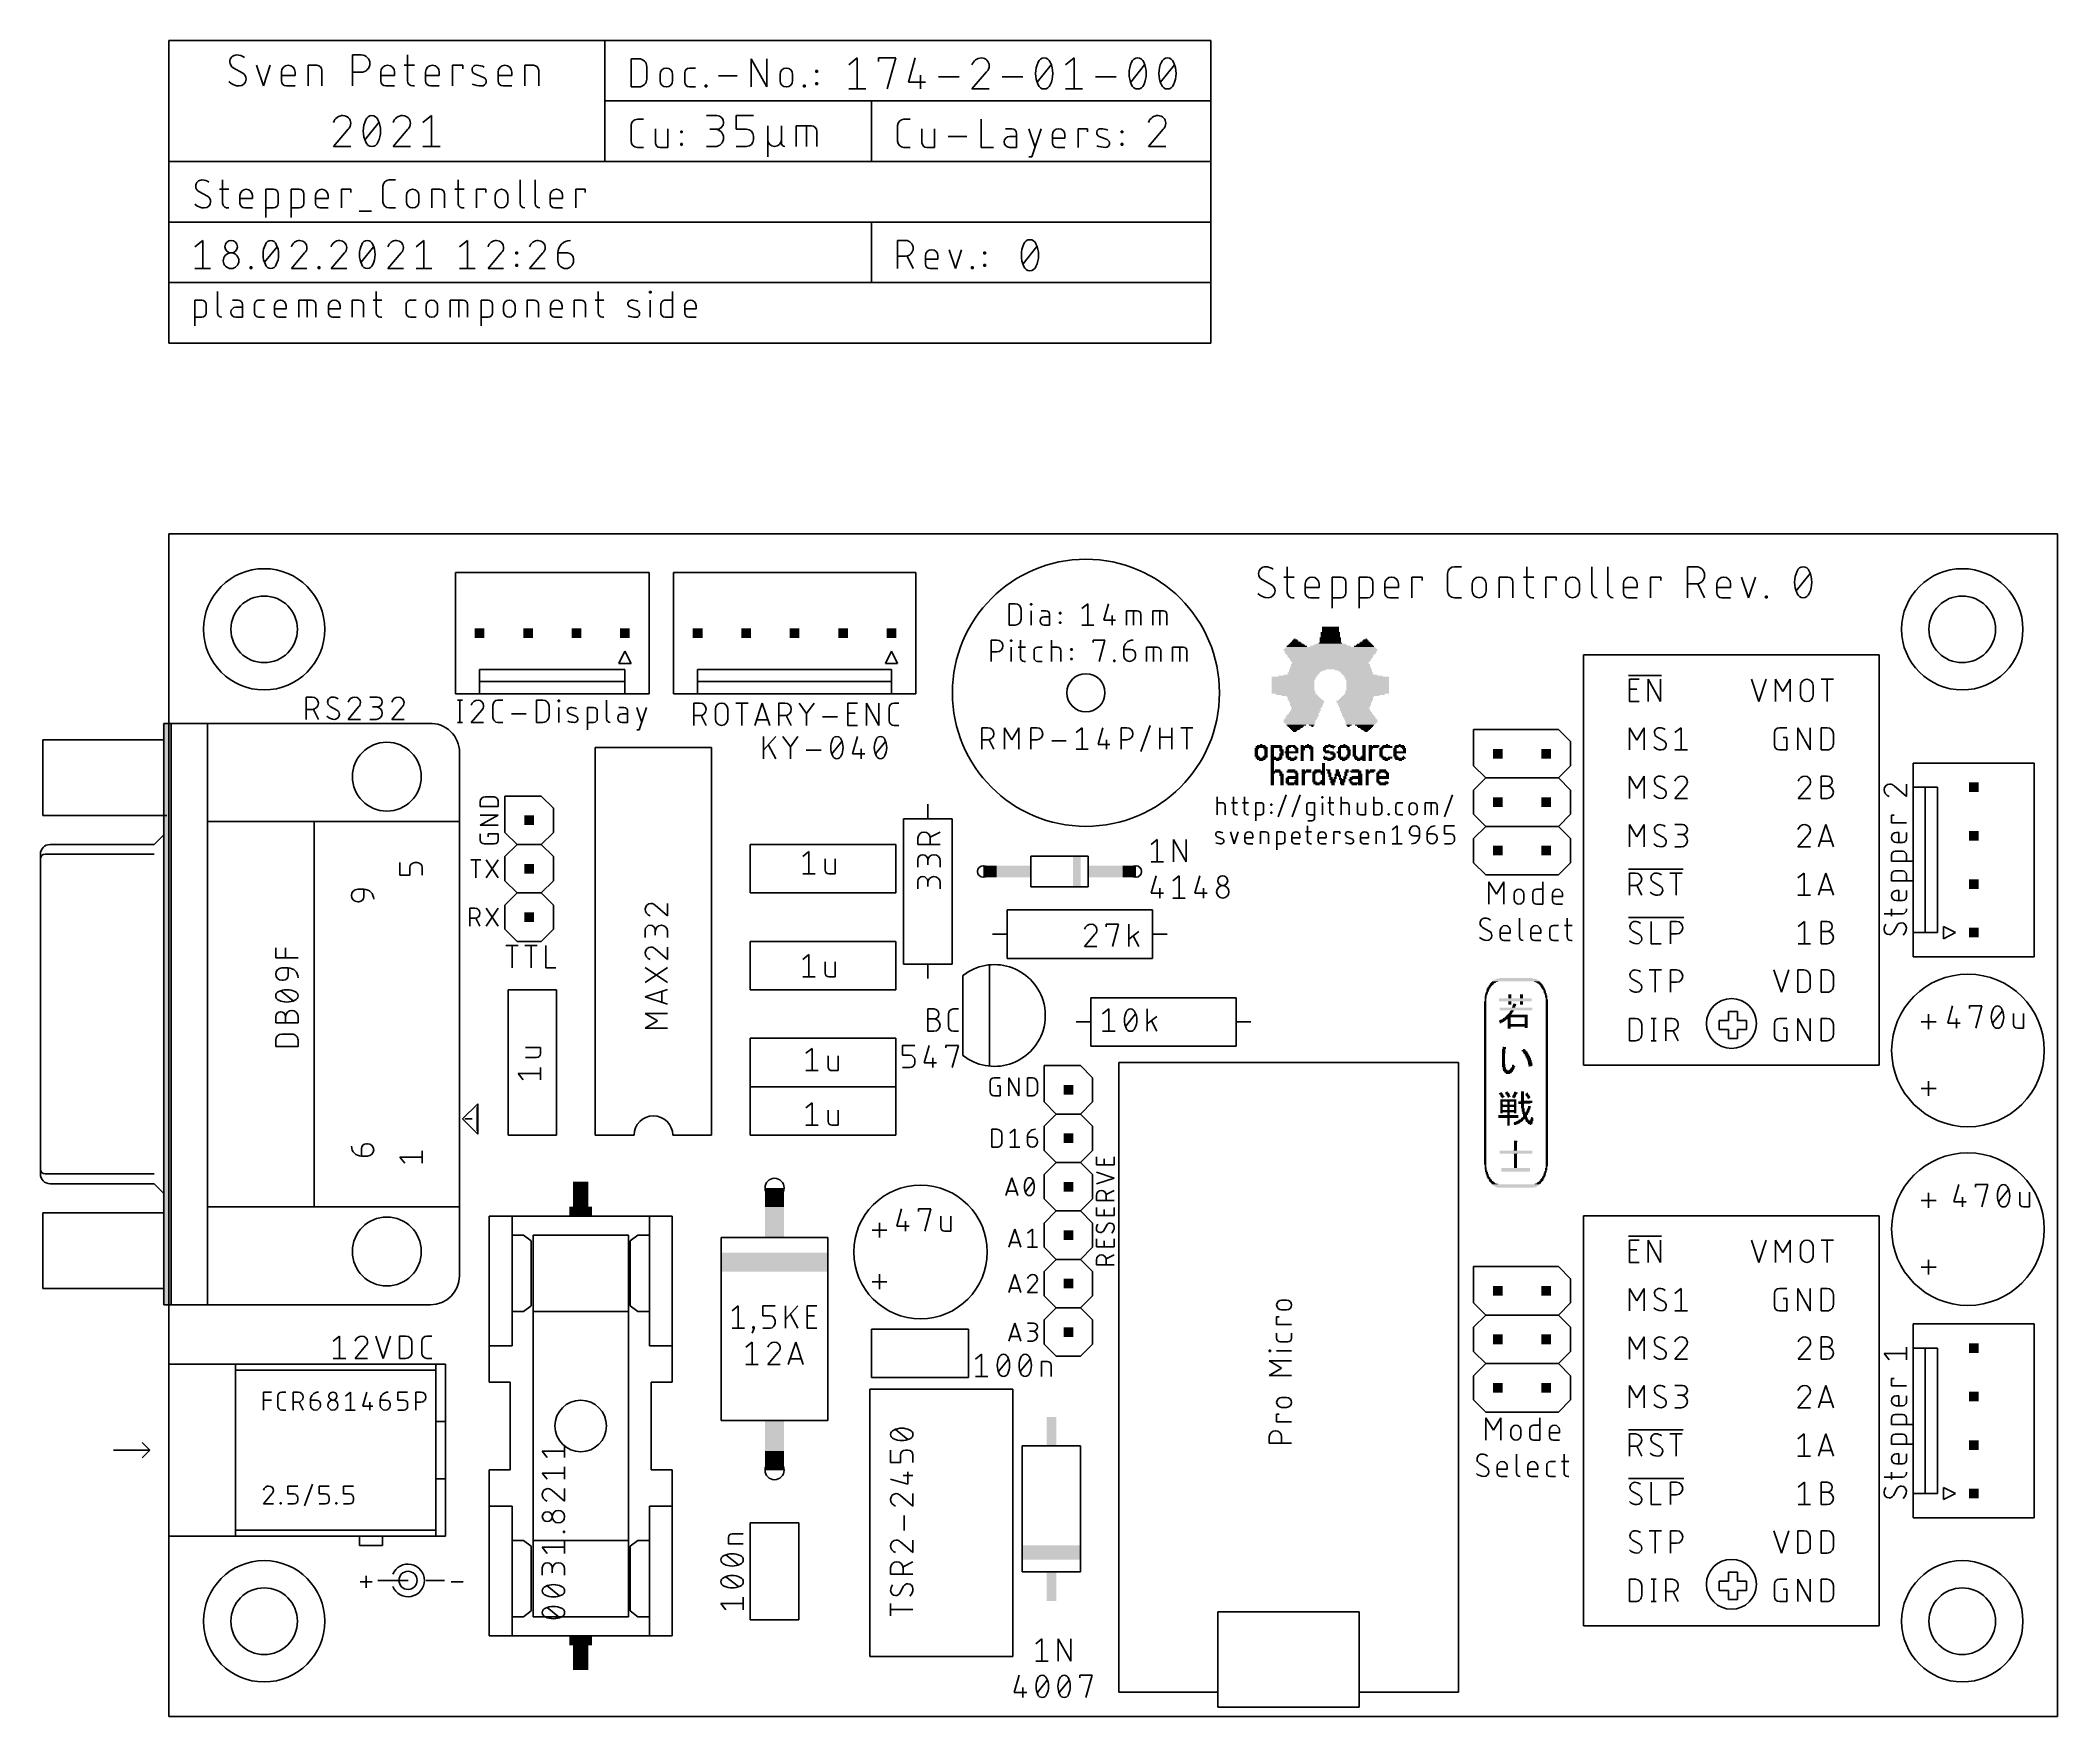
# Model space of a CAD drawing. Extents: x -7 to 99, y 0 to 88.
import ezdxf

# ---------------------------------------------------------------- set-up
doc = ezdxf.new("R2010")
doc.units = 0
for name, color, linetype in [('20', 30, 'CONTINUOUS'), ('21', 253, 'CONTINUOUS'), ('48', 213, 'CONTINUOUS'), ('51', 253, 'CONTINUOUS')]:
    doc.layers.add(name, color=color, linetype=linetype)

# ---------------------------------------------------------------- blocks, each defined once
blk = doc.blocks.new('RECT')
blk.add_solid([(-0.5, -0.5), (0.5, -0.5), (-0.5, 0.5), (0.5, 0.5)])

msp = doc.modelspace()

# ---------------------------------------------------------------- linework, layer by layer
at = {"layer": '20'}
for p, q in [((0, 62), (0, 0)), ((0, 62), (99, 62)), ((99, 62), (99, 0)), ((0, 0), (99, 0))]:
    msp.add_line(p, q, dxfattribs=at)
msp.add_circle((21.59, 15.24), 1.35, dxfattribs=at)
at = {"layer": '21'}
for p, q in [((1.3589, 72.9102), (1.3589, 74.2564)), ((1.3589, 74.2564), (1.7328, 74.2564)), ((1.9572, 74.032), (1.9572, 73.5833)), ((2.5485, 74.7051), (2.5485, 73.5833)), ((3.632, 74.2564), (3.3329, 74.2564)), ((3.8564, 73.3589), (3.8564, 74.032)), ((4.5006, 73.5833), (4.5006, 74.032)), ((4.725, 74.2564), (5.0241, 74.2564)), ((6.813, 73.3589), (6.813, 74.2564)), ((6.813, 74.2564), (7.4861, 74.2564)), ((7.2617, 73.3589), (7.2617, 74.2564)), ((7.7105, 74.032), (7.7105, 73.3589)), ((9.609, 73.3589), (9.609, 74.2564)), ((9.609, 74.2564), (9.983, 74.2564)), ((10.2074, 74.032), (10.2074, 73.3589)), ((10.7198, 74.2564), (11.1685, 74.2564)), ((10.8694, 74.7051), (10.8694, 73.5833)), ((12.44, 73.5833), (12.44, 74.032)), ((12.6643, 74.2564), (12.9635, 74.2564)), ((14.7524, 73.3589), (14.7524, 74.2564)), ((14.7524, 74.2564), (15.4255, 74.2564)), ((15.2011, 73.3589), (15.2011, 74.2564)), ((15.6498, 74.032), (15.6498, 73.3589)), ((16.3706, 72.9102), (16.3706, 74.2564)), ((16.3706, 74.2564), (16.7446, 74.2564)), ((16.969, 74.032), (16.969, 73.5833)), ((18.7804, 73.3589), (18.7804, 74.2564)), ((18.7804, 74.2564), (19.1543, 74.2564)), ((19.3787, 74.032), (19.3787, 73.3589)), ((21.2443, 73.3589), (21.2443, 74.2564)), ((21.2443, 74.2564), (21.6182, 74.2564)), ((21.8426, 74.032), (21.8426, 73.3589)), ((22.355, 74.2564), (22.8038, 74.2564)), ((22.5046, 74.7051), (22.5046, 73.5833)), ((25.2019, 74.6303), (25.2019, 74.7051)), ((25.2019, 74.7051), (25.2767, 74.7051)), ((25.2767, 74.6303), (25.2019, 74.6303)), ((25.2393, 73.3589), (25.2393, 74.2564)), ((25.2767, 74.7051), (25.2767, 74.6303)), ((25.7985, 73.5833), (25.7985, 74.032)), ((26.0229, 74.2564), (26.3968, 74.2564)), ((26.3968, 74.7051), (26.3968, 73.3589)), ((1.7328, 73.3589), (1.3589, 73.3589)), ((3.8564, 73.8824), (3.5199, 73.8824)), ((3.5199, 73.3589), (3.8564, 73.3589)), ((5.0241, 73.3589), (4.725, 73.3589)), ((5.5481, 73.5833), (5.5481, 73.9572)), ((6.1464, 73.8076), (5.5481, 73.8076)), ((6.1464, 73.3589), (5.7725, 73.3589)), ((6.1464, 73.9572), (6.1464, 73.8076)), ((8.3771, 73.5833), (8.3771, 73.9572)), ((8.9754, 73.8076), (8.3771, 73.8076)), ((8.9754, 73.3589), (8.6014, 73.3589)), ((8.9754, 73.9572), (8.9754, 73.8076)), ((11.0937, 73.3589), (11.1685, 73.3589)), ((12.9635, 73.3589), (12.6643, 73.3589)), ((13.4875, 73.6581), (13.4875, 73.9572)), ((14.0858, 73.9572), (14.0858, 73.6581)), ((16.7446, 73.3589), (16.3706, 73.3589)), ((17.5484, 73.6581), (17.5484, 73.9572)), ((18.1467, 73.9572), (18.1467, 73.6581)), ((20.0123, 73.5833), (20.0123, 73.9572)), ((20.6106, 73.8076), (20.0123, 73.8076)), ((20.6106, 73.3589), (20.2367, 73.3589)), ((20.6106, 73.9572), (20.6106, 73.8076)), ((22.729, 73.3589), (22.8038, 73.3589)), ((24.5594, 73.7328), (24.1854, 73.8824)), ((26.3968, 73.3589), (26.0229, 73.3589)), ((27.0391, 73.5833), (27.0391, 73.9572)), ((27.6374, 73.8076), (27.0391, 73.8076)), ((27.6374, 73.3589), (27.2635, 73.3589)), ((27.6374, 73.9572), (27.6374, 73.8076)), ((58.6246, 60.2806), (58.6246, 58.9259)), ((67.3858, 60.2806), (67.747, 60.2806)), ((71.1817, 60.2806), (71.1817, 58.9259)), ((74.5934, 60.2806), (74.5934, 58.9259)), ((75.427, 60.2806), (75.427, 58.9259)), ((79.5947, 58.6549), (79.5947, 60.2806)), ((79.5947, 60.2806), (80.0463, 60.2806)), ((25.18, 59.975), (15.02, 59.975)), ((15.02, 53.625), (15.02, 59.975)), ((25.18, 53.625), (25.18, 59.975)), ((39.15, 59.975), (26.45, 59.975)), ((26.45, 53.625), (26.45, 59.975)), ((39.15, 53.625), (39.15, 59.975)), ((57.7991, 59.3323), (57.3024, 59.6032)), ((58.444, 59.7387), (58.9859, 59.7387)), ((59.5637, 58.9259), (59.5637, 59.3774)), ((60.2862, 59.3774), (60.2862, 59.1968)), ((60.9778, 58.1131), (60.9778, 59.7387)), ((60.9778, 59.7387), (61.4294, 59.7387)), ((61.7003, 59.4678), (61.7003, 58.9259)), ((62.3847, 58.1131), (62.3847, 59.7387)), ((62.3847, 59.7387), (62.8362, 59.7387)), ((63.1071, 59.4678), (63.1071, 58.9259)), ((63.732, 58.9259), (63.732, 59.3774)), ((64.4545, 59.3774), (64.4545, 59.1968)), ((65.1473, 58.6549), (65.1473, 59.7387)), ((65.1473, 59.7387), (65.6892, 59.7387)), ((65.6892, 59.7387), (65.6892, 59.5581)), ((67.0245, 59.0162), (67.0245, 59.9193)), ((68.3172, 59.0162), (68.3172, 59.3774)), ((69.0397, 59.3774), (69.0397, 59.0162)), ((69.724, 58.6549), (69.724, 59.7387)), ((69.724, 59.7387), (70.1755, 59.7387)), ((70.4465, 59.4678), (70.4465, 58.6549)), ((71.0011, 59.7387), (71.5429, 59.7387)), ((72.1814, 58.6549), (72.1814, 59.7387)), ((72.1814, 59.7387), (72.7232, 59.7387)), ((72.7232, 59.7387), (72.7232, 59.5581)), ((73.215, 59.0162), (73.215, 59.3774)), ((73.9374, 59.3774), (73.9374, 59.0162)), ((76.237, 58.9259), (76.237, 59.3774)), ((76.9595, 59.3774), (76.9595, 59.1968)), ((77.6523, 58.6549), (77.6523, 59.7387)), ((77.6523, 59.7387), (78.1942, 59.7387)), ((78.1942, 59.7387), (78.1942, 59.5581)), ((80.0463, 59.3774), (79.5947, 59.3774)), ((80.4978, 58.6549), (80.1366, 59.3774)), ((81.1348, 58.9259), (81.1348, 59.3774)), ((81.8573, 59.3774), (81.8573, 59.1968)), ((82.4374, 59.7387), (82.7986, 58.6549)), ((82.7986, 58.6549), (83.1599, 59.7387)), ((85.3031, 59.0162), (86.0256, 59.9193)), ((44.05, 57.2262), (44.05, 58.3438)), ((44.05, 58.3438), (44.3604, 58.3438)), ((45.1676, 58.2817), (45.1676, 58.3438)), ((45.1676, 58.3438), (45.2296, 58.3438)), ((45.2296, 58.2817), (45.1676, 58.2817)), ((45.2296, 58.3438), (45.2296, 58.2817)), ((47.8599, 58.0954), (48.1704, 58.3438)), ((48.1704, 58.3438), (48.1704, 57.2262)), ((49.2513, 58.3438), (49.0029, 57.4746)), ((58.8956, 58.6549), (58.9859, 58.6549)), ((60.2862, 59.1968), (59.5637, 59.1968)), ((60.2862, 58.6549), (59.8346, 58.6549)), ((61.4294, 58.6549), (60.9778, 58.6549)), ((62.8362, 58.6549), (62.3847, 58.6549)), ((64.4545, 59.1968), (63.732, 59.1968)), ((64.4545, 58.6549), (64.003, 58.6549)), ((67.747, 58.6549), (67.3858, 58.6549)), ((71.4526, 58.6549), (71.5429, 58.6549)), ((76.9595, 59.1968), (76.237, 59.1968)), ((76.9595, 58.6549), (76.5079, 58.6549)), ((81.8573, 59.1968), (81.1348, 59.1968)), ((81.8573, 58.6549), (81.4057, 58.6549)), ((83.6913, 58.6549), (83.6913, 58.7453)), ((83.6913, 58.7453), (83.7816, 58.7453)), ((83.7816, 58.6549), (83.6913, 58.6549)), ((83.7816, 58.7453), (83.7816, 58.6549)), ((44.3604, 57.2262), (44.05, 57.2262)), ((44.6708, 58.0334), (44.6708, 57.5366)), ((45.1986, 57.2262), (45.1986, 57.9713)), ((45.9772, 57.9713), (45.7289, 57.9713)), ((46.1635, 57.6608), (45.8841, 57.6608)), ((45.8841, 57.2262), (46.1635, 57.2262)), ((46.1635, 57.2262), (46.1635, 57.785)), ((46.6915, 57.816), (46.6915, 57.8781)), ((46.6915, 57.8781), (46.7536, 57.8781)), ((46.7536, 57.816), (46.6915, 57.816)), ((46.6915, 57.3193), (46.6915, 57.3814)), ((46.6915, 57.3814), (46.7536, 57.3814)), ((46.7536, 57.3193), (46.6915, 57.3193)), ((46.7536, 57.8781), (46.7536, 57.816)), ((46.7536, 57.3814), (46.7536, 57.3193)), ((47.8599, 57.2262), (48.4808, 57.2262)), ((49.0029, 57.4746), (49.6238, 57.4746)), ((49.4376, 57.7229), (49.4376, 57.2262)), ((50.1982, 57.2262), (50.1982, 57.9713)), ((50.1982, 57.9713), (50.757, 57.9713)), ((50.5707, 57.2262), (50.5707, 57.9713)), ((50.9432, 57.785), (50.9432, 57.2262)), ((51.5697, 57.2262), (51.5697, 57.9713)), ((51.5697, 57.9713), (52.1286, 57.9713)), ((51.9423, 57.2262), (51.9423, 57.9713)), ((52.3148, 57.785), (52.3148, 57.2262)), ((43.0975, 55.3212), (43.0975, 56.4388)), ((43.0975, 56.4388), (43.4079, 56.4388)), ((44.1177, 56.3767), (44.1177, 56.4388)), ((44.1177, 56.4388), (44.1798, 56.4388)), ((44.1798, 56.3767), (44.1177, 56.3767)), ((44.1487, 55.3212), (44.1487, 56.0663)), ((44.1798, 56.4388), (44.1798, 56.3767)), ((44.5224, 56.0663), (44.8949, 56.0663)), ((44.6466, 56.4388), (44.6466, 55.5075)), ((45.5361, 56.0663), (45.7844, 56.0663)), ((46.2626, 55.3212), (46.2626, 56.4388)), ((46.2626, 56.0663), (46.573, 56.0663)), ((48.4484, 56.3146), (48.4484, 56.4388)), ((48.4484, 56.4388), (49.0693, 56.4388)), ((49.0693, 56.4388), (48.7588, 55.3212)), ((51.2438, 55.3212), (51.2438, 56.0663)), ((51.2438, 56.0663), (51.8026, 56.0663)), ((51.6163, 55.3212), (51.6163, 56.0663)), ((52.6154, 55.3212), (52.6154, 56.0663)), ((52.6154, 56.0663), (53.1742, 56.0663)), ((52.9879, 55.3212), (52.9879, 56.0663)), ((23.5925, 55.2125), (23.91, 55.8475)), ((24.2275, 55.2125), (23.5925, 55.2125)), ((23.91, 55.8475), (24.2275, 55.2125)), ((37.5625, 55.2125), (37.88, 55.8475)), ((38.1975, 55.2125), (37.5625, 55.2125)), ((37.88, 55.8475), (38.1975, 55.2125)), ((43.4079, 55.8179), (43.0975, 55.8179)), ((44.8329, 55.3212), (44.8949, 55.3212)), ((45.3498, 55.5075), (45.3498, 55.88)), ((45.7844, 55.3212), (45.5361, 55.3212)), ((46.7593, 55.88), (46.7593, 55.3212)), ((47.28, 55.911), (47.28, 55.9731)), ((47.28, 55.9731), (47.3421, 55.9731)), ((47.3421, 55.911), (47.28, 55.911)), ((47.28, 55.4143), (47.28, 55.4764)), ((47.28, 55.4764), (47.3421, 55.4764)), ((47.3421, 55.4143), (47.28, 55.4143)), ((47.3421, 55.9731), (47.3421, 55.911)), ((47.3421, 55.4764), (47.3421, 55.4143)), ((49.5279, 55.3212), (49.5279, 55.3833)), ((49.5279, 55.3833), (49.59, 55.3833)), ((49.59, 55.3212), (49.5279, 55.3212)), ((49.59, 55.3833), (49.59, 55.3212)), ((50.0486, 55.9421), (50.4211, 55.9421)), ((50.0486, 55.6316), (50.0486, 55.9421)), ((50.6695, 55.6937), (50.6695, 55.6316)), ((51.9888, 55.88), (51.9888, 55.3212)), ((53.3604, 55.88), (53.3604, 55.3212)), ((74.15, 55.66), (74.15, 34.16)), ((89.65, 55.66), (74.15, 55.66)), ((89.65, 34.16), (89.65, 55.66)), ((23.91, 54.895), (16.29, 54.895)), ((16.29, 54.26), (16.29, 54.895)), ((16.29, 53.625), (16.29, 54.26)), ((23.91, 54.26), (16.29, 54.26)), ((23.91, 54.26), (23.91, 54.895)), ((23.91, 53.625), (23.91, 54.26)), ((37.88, 54.895), (27.72, 54.895)), ((27.72, 54.26), (27.72, 54.895)), ((37.88, 54.26), (27.72, 54.26)), ((27.72, 54.26), (27.72, 53.625)), ((37.88, 54.26), (37.88, 54.895)), ((37.88, 53.625), (37.88, 54.26)), ((76.5025, 54.5874), (78.2416, 54.5874)), ((76.5533, 53.2158), (76.5533, 54.3842)), ((76.5533, 54.3842), (77.0726, 54.3842)), ((77.5416, 53.2158), (77.5416, 54.3842)), ((77.5416, 54.3842), (78.1908, 53.2158)), ((78.1908, 53.2158), (78.1908, 54.3842)), ((82.9513, 54.3842), (83.3407, 53.2158)), ((83.3407, 53.2158), (83.7302, 54.3842)), ((84.2086, 53.2158), (84.2086, 54.3842)), ((84.2086, 54.3842), (84.5981, 53.7351)), ((84.5981, 53.7351), (84.9875, 54.3842)), ((84.9875, 54.3842), (84.9875, 53.2158)), ((85.5308, 53.5404), (85.5308, 54.0596)), ((86.1799, 54.0596), (86.1799, 53.5404)), ((86.5976, 54.3842), (87.2467, 54.3842)), ((86.9221, 53.2158), (86.9221, 54.3842)), ((7.1946, 52.2796), (7.1946, 53.448)), ((7.1946, 53.448), (7.5191, 53.448)), ((8.8114, 52.7664), (8.4544, 52.9611)), ((9.9487, 52.9287), (9.397, 52.2796)), ((10.54, 53.448), (10.9294, 53.448)), ((10.9294, 52.9287), (10.6698, 52.9287)), ((12.2347, 52.9287), (11.683, 52.2796)), ((25.18, 53.625), (15.02, 53.625)), ((15.1321, 53.2892), (15.3917, 53.2892)), ((15.2619, 53.2892), (15.2619, 52.1208)), ((16.9914, 52.3804), (16.9914, 53.0296)), ((17.251, 53.2892), (17.5107, 53.2892)), ((19.2807, 52.1208), (19.2807, 53.2892)), ((19.2807, 53.2892), (19.6053, 53.2892)), ((19.9298, 52.9646), (19.9298, 52.4454)), ((20.411, 53.2243), (20.411, 53.2892)), ((20.411, 53.2892), (20.4759, 53.2892)), ((20.4759, 53.2243), (20.411, 53.2243)), ((20.4435, 52.1208), (20.4435, 52.8997)), ((20.4759, 53.2892), (20.4759, 53.2243)), ((21.9423, 51.7313), (21.9423, 52.8997)), ((21.9423, 52.8997), (22.2669, 52.8997)), ((22.942, 53.2892), (22.942, 52.3155)), ((23.8553, 52.8997), (23.5956, 52.8997)), ((24.5272, 52.8997), (24.7869, 52.1208)), ((24.657, 51.7313), (25.0465, 52.8997)), ((26.45, 53.625), (27.72, 53.625)), ((27.5145, 51.9621), (27.5145, 53.1305)), ((27.5145, 53.1305), (27.8391, 53.1305)), ((27.72, 53.625), (37.88, 53.625)), ((29.717, 53.1305), (30.3661, 53.1305)), ((30.0415, 51.9621), (30.0415, 53.1305)), ((30.7189, 51.9621), (31.1083, 53.1305)), ((31.1083, 53.1305), (31.4978, 51.9621)), ((31.9722, 51.9621), (31.9722, 53.1305)), ((31.9722, 53.1305), (32.2968, 53.1305)), ((33.043, 53.1305), (33.4324, 52.5787)), ((33.4324, 52.5787), (33.8219, 53.1305)), ((35.5866, 51.9621), (35.5866, 53.1305)), ((35.5866, 53.1305), (36.1059, 53.1305)), ((36.575, 51.9621), (36.575, 53.1305)), ((36.575, 53.1305), (37.2241, 51.9621)), ((37.2241, 51.9621), (37.2241, 53.1305)), ((37.7528, 52.2217), (37.7528, 52.8708)), ((37.88, 53.625), (39.15, 53.625)), ((38.0124, 53.1305), (38.272, 53.1305)), ((76.5533, 53.8649), (76.9428, 53.8649)), ((77.0726, 53.2158), (76.5533, 53.2158)), ((-0.254, 52.07), (0.127, 52.07)), ((-0.254, 52.07), (-0.254, 51.2128)), ((0.127, 21.59), (0.127, 52.07)), ((0.127, 52.07), (2.032, 52.07)), ((2.032, 46.9265), (2.032, 52.07)), ((2.032, 52.07), (13.716, 52.07)), ((7.5191, 52.7988), (7.1946, 52.7988)), ((7.8437, 52.2796), (7.584, 52.7988)), ((9.397, 52.2796), (10.0461, 52.2796)), ((10.54, 52.2796), (10.8645, 52.2796)), ((11.683, 52.2796), (12.3321, 52.2796)), ((15.1321, 52.1208), (15.3917, 52.1208)), ((16.4035, 52.7699), (15.8517, 52.1208)), ((15.8517, 52.1208), (16.5008, 52.1208)), ((17.5107, 52.1208), (17.251, 52.1208)), ((17.9585, 52.5752), (18.7374, 52.5752)), ((19.6053, 52.1208), (19.2807, 52.1208)), ((21.3296, 52.4454), (21.0051, 52.5752)), ((22.2669, 52.1208), (21.9423, 52.1208)), ((22.4616, 52.705), (22.4616, 52.3155)), ((24.05, 52.5752), (23.7579, 52.5752)), ((23.7579, 52.1208), (24.05, 52.1208)), ((24.05, 52.1208), (24.05, 52.705)), ((27.8391, 52.4813), (27.5145, 52.4813)), ((28.1637, 51.9621), (27.904, 52.4813)), ((28.6502, 52.2866), (28.6502, 52.8059)), ((29.2993, 52.8059), (29.2993, 52.2866)), ((31.4004, 52.2542), (30.8162, 52.2542)), ((32.2968, 52.4813), (31.9722, 52.4813)), ((32.6213, 51.9621), (32.3617, 52.4813)), ((33.4324, 51.9621), (33.4324, 52.5787)), ((34.2622, 52.4164), (35.0411, 52.4164)), ((35.5866, 52.6112), (35.9761, 52.6112)), ((36.1059, 51.9621), (35.5866, 51.9621)), ((38.272, 51.9621), (38.0124, 51.9621)), ((42.6212, 50.7174), (42.6212, 51.8351)), ((42.6212, 51.8351), (42.9316, 51.8351)), ((43.8072, 50.7174), (43.8072, 51.8351)), ((43.8072, 51.8351), (44.1797, 51.2142)), ((44.1797, 51.2142), (44.5523, 51.8351)), ((44.5523, 51.8351), (44.5523, 50.7174)), ((45.1859, 50.7174), (45.1859, 51.8351)), ((45.1859, 51.8351), (45.4963, 51.8351)), ((47.565, 51.5867), (47.8754, 51.8351)), ((47.8754, 51.8351), (47.8754, 50.7174)), ((48.9563, 51.8351), (48.708, 50.9658)), ((49.9103, 50.7174), (49.9103, 51.8351)), ((49.9103, 51.8351), (50.2207, 51.8351)), ((50.9418, 50.5933), (51.4385, 51.9592)), ((51.9465, 50.7174), (51.9465, 51.8351)), ((52.5674, 51.8351), (52.5674, 50.7174)), ((53.0514, 51.8351), (53.6723, 51.8351)), ((53.3618, 50.7174), (53.3618, 51.8351)), ((76.5533, 50.6758), (76.5533, 51.8442)), ((76.5533, 51.8442), (76.9428, 51.1951)), ((76.9428, 51.1951), (77.3322, 51.8442)), ((77.3322, 51.8442), (77.3322, 50.6758)), ((78.9423, 51.5846), (79.2669, 51.8442)), ((79.2669, 51.8442), (79.2669, 50.6758)), ((84.4188, 51.8442), (84.8083, 51.8442)), ((85.3784, 50.6758), (85.3784, 51.8442)), ((85.3784, 51.8442), (86.0275, 50.6758)), ((86.0275, 50.6758), (86.0275, 51.8442)), ((86.5976, 50.6758), (86.5976, 51.8442)), ((86.5976, 51.8442), (86.9221, 51.8442)), ((-0.254, 51.2128), (-6.604, 51.2128)), ((-6.604, 51.2128), (-6.604, 47.244)), ((-0.254, 51.2128), (-0.254, 46.228)), ((22.352, 50.8), (22.352, 30.48)), ((22.352, 50.8), (28.448, 50.8)), ((24.5272, 51.7313), (24.657, 51.7313)), ((28.448, 30.48), (28.448, 50.8)), ((31.1658, 50.2158), (31.1658, 51.3842)), ((31.8149, 51.3842), (31.1658, 50.6702)), ((31.8149, 50.2158), (31.4254, 50.9298)), ((32.1889, 51.3842), (32.5783, 50.8325)), ((32.5783, 50.8325), (32.9678, 51.3842)), ((32.5783, 50.2158), (32.5783, 50.8325)), ((34.7571, 50.4754), (35.2764, 51.1246)), ((36.0948, 51.3842), (35.8352, 50.4754)), ((37.0431, 50.4754), (37.5624, 51.1246)), ((42.9316, 51.2142), (42.6212, 51.2142)), ((43.2421, 50.7174), (42.9937, 51.2142)), ((45.4963, 51.2142), (45.1859, 51.2142)), ((46.2837, 51.1521), (47.0288, 51.1521)), ((48.708, 50.9658), (49.3289, 50.9658)), ((49.1426, 51.2142), (49.1426, 50.7174)), ((50.2207, 51.2142), (49.9103, 51.2142)), ((51.9465, 51.3383), (52.5674, 51.3383)), ((68.39, 51.75), (70.93, 51.75)), ((68.39, 51.75), (68.39, 51.115)), ((68.39, 51.115), (68.39, 49.845)), ((70.93, 51.75), (72.835, 51.75)), ((72.835, 51.75), (73.47, 51.115)), ((73.47, 51.115), (73.47, 49.845)), ((78.3567, 51.1626), (77.9997, 51.3574)), ((84.1592, 50.9354), (84.1592, 51.5846)), ((84.6136, 51.3249), (84.8083, 51.3249)), ((84.8083, 51.3249), (84.8083, 50.6758)), ((87.2467, 51.5196), (87.2467, 51.0004)), ((15.24, 46.863), (15.24, 50.6095)), ((33.4081, 50.6702), (34.187, 50.6702)), ((35.8352, 50.4754), (36.4843, 50.4754)), ((36.2895, 50.7351), (36.2895, 50.2158)), ((47.565, 50.7174), (48.1859, 50.7174)), ((68.39, 49.845), (69.025, 49.21)), ((73.47, 49.845), (72.835, 49.21)), ((78.9423, 50.6758), (79.5914, 50.6758)), ((84.8083, 50.6758), (84.4188, 50.6758)), ((86.9221, 50.6758), (86.5976, 50.6758)), ((91.425, 39.83), (91.425, 49.99)), ((91.425, 49.99), (97.775, 49.99)), ((97.775, 39.83), (97.775, 49.99)), ((69.025, 49.21), (68.39, 48.575)), ((70.93, 49.21), (69.025, 49.21)), ((69.025, 49.21), (70.93, 49.21)), ((72.835, 49.21), (70.93, 49.21)), ((70.93, 49.21), (72.835, 49.21)), ((72.835, 49.21), (73.47, 48.575)), ((76.5533, 48.1358), (76.5533, 49.3042)), ((76.5533, 49.3042), (76.9428, 48.6551)), ((76.9428, 48.6551), (77.3322, 49.3042)), ((77.3322, 49.3042), (77.3322, 48.1358)), ((78.3567, 48.6226), (77.9997, 48.8174)), ((79.4941, 48.7849), (78.9423, 48.1358)), ((85.9513, 48.7849), (85.3996, 48.1358)), ((86.5976, 48.1358), (86.5976, 49.3042)), ((86.5976, 49.3042), (86.9221, 49.3042)), ((86.5976, 48.7849), (86.9221, 48.7849)), ((90.4226, 48.792), (91.0717, 48.2402)), ((91.0717, 48.2402), (91.0717, 48.8894)), ((91.425, 48.72), (92.06, 48.72)), ((92.06, 48.72), (92.695, 48.72)), ((92.06, 41.1), (92.06, 48.72)), ((92.695, 41.1), (92.695, 48.72)), ((16.3258, 47.7043), (16.3258, 47.9654)), ((17.2657, 47.7043), (16.3258, 47.7043)), ((16.5869, 48.2264), (17.0046, 48.2264)), ((17.2657, 47.9654), (17.2657, 47.7043)), ((18.2563, 48.26), (17.6212, 48.26)), ((17.6212, 48.26), (17.6212, 47.625)), ((17.6212, 46.355), (17.6212, 47.625)), ((19.5263, 48.26), (18.2563, 48.26)), ((20.1613, 47.625), (19.5263, 48.26)), ((20.1613, 47.625), (20.1613, 46.355)), ((39.7825, 47.07), (39.7825, 47.832)), ((54.9511, 47.2821), (54.9511, 48.2219)), ((54.9511, 47.9086), (55.2122, 47.9086)), ((55.3688, 47.752), (55.3688, 47.2821)), ((55.6972, 47.9086), (56.0105, 47.9086)), ((55.8016, 48.2219), (55.8016, 47.4387)), ((56.2763, 47.9086), (56.5896, 47.9086)), ((56.3807, 48.2219), (56.3807, 47.4387)), ((56.9673, 46.9688), (56.9673, 47.9086)), ((56.9673, 47.9086), (57.2284, 47.9086)), ((57.385, 47.752), (57.385, 47.4387)), ((57.7551, 47.7781), (57.7551, 47.8303)), ((57.7551, 47.8303), (57.8073, 47.8303)), ((57.8073, 47.7781), (57.7551, 47.7781)), ((57.8073, 47.8303), (57.8073, 47.7781)), ((58.1515, 47.1777), (58.5692, 48.3263)), ((58.883, 47.1777), (59.3007, 48.3263)), ((59.6404, 47.4387), (59.6404, 47.752)), ((59.7971, 47.9086), (60.0581, 47.9086)), ((60.0581, 47.9086), (60.0581, 47.1255)), ((60.4373, 48.1697), (60.4373, 48.2219)), ((60.4373, 48.2219), (60.4895, 48.2219)), ((60.4895, 48.1697), (60.4373, 48.1697)), ((60.4634, 47.2821), (60.4634, 47.9086)), ((60.4895, 48.2219), (60.4895, 48.1697)), ((60.7568, 47.9086), (61.0701, 47.9086)), ((60.8613, 48.2219), (60.8613, 47.4387)), ((61.4433, 47.2821), (61.4433, 48.2219)), ((61.4433, 47.9086), (61.7044, 47.9086)), ((61.861, 47.752), (61.861, 47.2821)), ((62.2967, 47.9086), (62.2967, 47.4387)), ((62.7144, 47.2821), (62.7144, 47.9086)), ((63.1547, 48.2219), (63.1547, 47.2821)), ((63.4158, 47.9086), (63.1547, 47.9086)), ((63.5724, 47.4387), (63.5724, 47.752)), ((64.3094, 47.4387), (64.3094, 47.752)), ((64.4661, 47.9086), (64.6749, 47.9086)), ((65.0094, 47.4909), (65.0094, 47.6998)), ((65.4271, 47.6998), (65.4271, 47.4909)), ((65.8499, 47.2821), (65.8499, 47.9086)), ((65.8499, 47.9086), (66.3198, 47.9086)), ((66.1632, 47.2821), (66.1632, 47.9086)), ((66.4764, 47.752), (66.4764, 47.2821)), ((66.8687, 47.1777), (67.2864, 48.3263)), ((68.39, 48.575), (68.39, 47.305)), ((73.47, 48.575), (73.47, 47.305)), ((78.9423, 48.1358), (79.5914, 48.1358)), ((85.3996, 48.1358), (86.0487, 48.1358)), ((86.9221, 48.1358), (86.5976, 48.1358)), ((-6.604, 47.244), (-0.0953, 47.244)), ((2.032, 26.7335), (2.032, 46.9265)), ((7.62, 46.9265), (2.032, 46.9265)), ((7.62, 26.7335), (7.62, 46.9265)), ((7.62, 46.9265), (15.24, 46.9265)), ((15.24, 46.863), (15.24, 46.9265)), ((15.24, 26.7335), (15.24, 46.863)), ((16.3258, 46.7289), (17.2657, 47.2511)), ((17.2657, 47.2511), (16.3258, 47.2511)), ((17.2657, 46.7289), (16.3258, 46.7289)), ((38.5125, 47.07), (38.5125, 39.45)), ((41.0525, 47.07), (38.5125, 47.07)), ((41.0525, 39.45), (41.0525, 47.07)), ((55.9582, 47.2821), (56.0105, 47.2821)), ((56.5374, 47.2821), (56.5896, 47.2821)), ((57.2284, 47.2821), (56.9673, 47.2821)), ((57.7551, 47.3604), (57.7551, 47.4126)), ((57.7551, 47.4126), (57.8073, 47.4126)), ((57.8073, 47.3604), (57.7551, 47.3604)), ((57.8073, 47.4126), (57.8073, 47.3604)), ((59.69, 46.6979), (59.69, 45.9147)), ((59.9015, 46.9688), (59.6926, 46.9688)), ((60.0581, 47.2821), (59.7971, 47.2821)), ((61.0179, 47.2821), (61.0701, 47.2821)), ((62.4534, 47.2821), (62.7144, 47.2821)), ((63.1547, 47.2821), (63.4158, 47.2821)), ((63.912, 47.2821), (63.912, 47.3343)), ((63.912, 47.3343), (63.9642, 47.3343)), ((63.9642, 47.2821), (63.912, 47.2821)), ((63.9642, 47.3343), (63.9642, 47.2821)), ((64.1212, 46.4891), (64.3823, 46.6979)), ((64.3823, 46.6979), (64.3823, 45.7581)), ((64.6749, 47.2821), (64.4661, 47.2821)), ((66.8644, 46.2802), (66.8644, 46.6979)), ((66.8644, 46.6979), (67.3865, 46.6979)), ((68.39, 47.305), (69.025, 46.67)), ((69.025, 46.67), (68.39, 46.035)), ((71.565, 46.67), (69.025, 46.67)), ((72.835, 46.67), (71.565, 46.67)), ((73.47, 47.305), (72.835, 46.67)), ((72.835, 46.67), (73.47, 46.035)), ((76.5533, 45.5958), (76.5533, 46.7642)), ((76.5533, 46.7642), (76.9428, 46.1151)), ((76.9428, 46.1151), (77.3322, 46.7642)), ((77.3322, 46.7642), (77.3322, 45.5958)), ((78.9423, 46.7642), (79.3318, 46.7642)), ((86.4678, 45.5958), (86.8572, 46.7642)), ((86.8572, 46.7642), (87.2467, 45.5958)), ((90.2928, 46.864), (90.2928, 47.2535)), ((90.2928, 47.2535), (90.4226, 47.2535)), ((91.0717, 46.864), (90.2928, 46.864)), ((-0.762, 45.72), (-6.223, 45.72)), ((-0.254, 46.228), (-0.762, 45.72)), ((-0.254, 46.228), (-0.254, 27.432)), ((16.3258, 45.9624), (16.3258, 46.2757)), ((17.0568, 45.7536), (16.5347, 45.7536)), ((16.7435, 46.1191), (16.7435, 46.2757)), ((16.7435, 46.2757), (17.2657, 46.2757)), ((17.2657, 46.2757), (17.2657, 45.9624)), ((18.2563, 45.72), (17.6212, 46.355)), ((17.6212, 45.085), (18.2563, 45.72)), ((19.5263, 45.72), (18.2563, 45.72)), ((20.1613, 46.355), (19.5263, 45.72)), ((19.5263, 45.72), (20.1613, 45.085)), ((30.48, 43.18), (30.48, 45.72)), ((30.48, 45.72), (38.1, 45.72)), ((38.1, 45.72), (38.1, 43.18)), ((39.2621, 45.721), (39.2621, 46.0456)), ((40.4305, 45.721), (39.2621, 45.721)), ((40.4305, 46.3701), (39.9112, 46.1105)), ((39.9112, 46.0456), (39.9112, 45.721)), ((51.4858, 45.7271), (51.8104, 45.9867)), ((51.8104, 45.9867), (51.8104, 44.8183)), ((52.6669, 44.8183), (52.6669, 45.9867)), ((52.6669, 45.9867), (53.316, 44.8183)), ((53.316, 44.8183), (53.316, 45.9867)), ((55.2165, 46.0192), (54.9554, 46.1236)), ((55.6391, 46.3846), (55.8479, 45.7581)), ((55.8479, 45.7581), (56.0568, 46.3846)), ((56.4011, 45.9147), (56.4011, 46.1758)), ((56.8188, 46.0714), (56.4011, 46.0714)), ((56.8188, 45.7581), (56.5577, 45.7581)), ((56.8188, 46.1758), (56.8188, 46.0714)), ((57.224, 45.7581), (57.224, 46.3846)), ((57.224, 46.3846), (57.4851, 46.3846)), ((57.6417, 46.228), (57.6417, 45.7581)), ((58.082, 45.4448), (58.082, 46.3846)), ((58.082, 46.3846), (58.3431, 46.3846)), ((58.3431, 45.7581), (58.082, 45.7581)), ((58.4997, 46.228), (58.4997, 45.9147)), ((58.8699, 45.9147), (58.8699, 46.1758)), ((59.2876, 46.0714), (58.8699, 46.0714)), ((59.2876, 45.7581), (59.0266, 45.7581)), ((59.2876, 46.1758), (59.2876, 46.0714)), ((59.5855, 46.3846), (59.8988, 46.3846)), ((59.8466, 45.7581), (59.8988, 45.7581)), ((60.2415, 45.9147), (60.2415, 46.1758)), ((60.6592, 46.0714), (60.2415, 46.0714)), ((60.6592, 45.7581), (60.3982, 45.7581)), ((60.6592, 46.1758), (60.6592, 46.0714)), ((61.0696, 45.7581), (61.0696, 46.3846)), ((61.0696, 46.3846), (61.3829, 46.3846)), ((61.3829, 46.3846), (61.3829, 46.2802)), ((62.0135, 46.0192), (61.7524, 46.1236)), ((62.4666, 45.9147), (62.4666, 46.1758)), ((62.8842, 46.0714), (62.4666, 46.0714)), ((62.8842, 45.7581), (62.6232, 45.7581)), ((62.8842, 46.1758), (62.8842, 46.0714)), ((63.2895, 45.7581), (63.2895, 46.3846)), ((63.2895, 46.3846), (63.5506, 46.3846)), ((63.7072, 46.228), (63.7072, 45.7581)), ((64.1212, 45.7581), (64.6433, 45.7581)), ((65.0356, 46.3846), (65.0356, 46.4368)), ((65.5577, 46.1758), (65.2445, 46.1758)), ((65.5577, 46.4368), (65.5577, 46.1758)), ((65.95, 46.2802), (66.2633, 46.2802)), ((65.95, 46.0192), (65.95, 46.2802)), ((66.4721, 46.0714), (66.4721, 46.0192)), ((67.1777, 46.2802), (66.8644, 46.2802)), ((66.8644, 45.7581), (67.1777, 45.7581)), ((67.3865, 45.9669), (67.3865, 46.0714)), ((68.39, 46.035), (68.39, 44.765)), ((73.47, 46.035), (73.47, 44.765)), ((78.3567, 46.0826), (77.9997, 46.2774)), ((78.9423, 45.5958), (79.2669, 45.5958)), ((79.3318, 46.2449), (79.0721, 46.2449)), ((85.9414, 46.2449), (85.3897, 45.5958)), ((85.3897, 45.5958), (86.0388, 45.5958)), ((87.1493, 45.8879), (86.5651, 45.8879)), ((90.5524, 46.3479), (90.6822, 46.3479)), ((90.877, 45.8287), (90.5524, 45.8287)), ((90.6822, 46.3479), (90.6822, 45.8287)), ((91.0717, 46.3479), (91.0717, 46.0234)), ((-6.731, 28.448), (-6.731, 45.212)), ((-6.477, 45.212), (-0.762, 45.212)), ((12.1158, 44.1198), (12.1158, 44.7689)), ((12.6351, 44.5093), (12.6351, 44.1198)), ((13.0246, 44.7689), (12.8947, 44.7689)), ((13.2842, 44.1198), (13.2842, 44.5093)), ((15.8379, 44.9199), (16.36, 44.9199)), ((16.0989, 43.9801), (16.0989, 44.9199)), ((16.6391, 43.9801), (17.2657, 44.9199)), ((16.6391, 44.9199), (17.2657, 43.9801)), ((17.6212, 43.815), (17.6212, 45.085)), ((20.1613, 45.085), (20.1613, 43.815)), ((33.2296, 45.0921), (33.5541, 45.3517)), ((33.5541, 45.3517), (33.5541, 44.1833)), ((34.3994, 44.9622), (34.3994, 44.378)), ((34.9186, 44.1833), (34.9186, 44.9622)), ((39.2621, 44.5325), (39.2621, 44.922)), ((39.7813, 44.922), (39.7813, 44.6624)), ((40.4305, 44.5325), (40.4305, 44.8571)), ((45.1875, 45.105), (48.1875, 45.105)), ((45.1875, 43.505), (45.1875, 45.105)), ((48.1875, 45.105), (48.1875, 43.505)), ((51.4858, 44.8183), (52.1349, 44.8183)), ((68.39, 44.765), (69.025, 44.13)), ((73.47, 44.765), (72.835, 44.13)), ((76.5025, 44.4274), (79.3794, 44.4274)), ((90.2928, 44.8439), (90.2928, 45.1685)), ((91.4612, 44.8439), (90.2928, 44.8439)), ((90.4875, 45.3632), (90.877, 45.3632)), ((91.0717, 45.1685), (91.0717, 44.8439)), ((9.9004, 43.3719), (10.2249, 43.3719)), ((10.2249, 43.3719), (10.2249, 42.9824)), ((12.6351, 44.1198), (12.1158, 44.1198)), ((18.2563, 43.18), (17.6212, 43.815)), ((20.1613, 43.815), (19.5263, 43.18)), ((33.2296, 44.1833), (33.8787, 44.1833)), ((34.5941, 44.1833), (34.9186, 44.1833)), ((39.2621, 43.3895), (39.2621, 43.779)), ((39.7813, 43.779), (39.7813, 43.5194)), ((40.4305, 43.3895), (40.4305, 43.7141)), ((48.1875, 43.505), (45.1875, 43.505)), ((51.7454, 44.0817), (51.4858, 43.1729)), ((51.9402, 43.4326), (51.9402, 42.9133)), ((52.6288, 43.8221), (52.9534, 44.0817)), ((52.9534, 44.0817), (52.9534, 42.9133)), ((54.0314, 44.0817), (53.7718, 43.1729)), ((54.2262, 43.4326), (54.2262, 42.9133)), ((71.565, 44.13), (69.025, 44.13)), ((69.1952, 42.5958), (69.1952, 43.7642)), ((69.1952, 43.7642), (69.5847, 43.1151)), ((69.5847, 43.1151), (69.9742, 43.7642)), ((69.9742, 43.7642), (69.9742, 42.5958)), ((72.835, 44.13), (71.565, 44.13)), ((71.6856, 43.3747), (72.0102, 43.3747)), ((72.0102, 43.7642), (72.0102, 42.5958)), ((76.5533, 43.0558), (76.5533, 44.2242)), ((76.5533, 44.2242), (76.8779, 44.2242)), ((76.8779, 43.5751), (76.5533, 43.5751)), ((77.2024, 43.0558), (76.9428, 43.5751)), ((78.1701, 43.5426), (77.8131, 43.7374)), ((78.6795, 44.2242), (79.3286, 44.2242)), ((79.0041, 43.0558), (79.0041, 44.2242)), ((85.3897, 43.9646), (85.7142, 44.2242)), ((85.7142, 44.2242), (85.7142, 43.0558)), ((86.4678, 43.0558), (86.8572, 44.2242)), ((86.8572, 44.2242), (87.2467, 43.0558)), ((90.2928, 43.8152), (90.2928, 44.1398)), ((91.4612, 43.8152), (90.2928, 43.8152)), ((90.4875, 44.3345), (90.877, 44.3345)), ((91.0717, 44.1398), (91.0717, 43.8152)), ((9.9653, 42.7228), (9.9004, 42.7228)), ((15.7826, 41.4401), (15.7826, 42.3799)), ((15.7826, 42.3799), (16.0437, 42.3799)), ((16.6391, 41.4401), (17.2657, 42.3799)), ((16.6391, 42.3799), (17.2657, 41.4401)), ((17.6212, 42.545), (18.2563, 43.18)), ((17.6212, 41.275), (17.6212, 42.545)), ((19.5263, 43.18), (18.2563, 43.18)), ((19.5263, 43.18), (20.1613, 42.545)), ((20.1613, 42.545), (20.1613, 41.275)), ((25.4938, 42.533), (26.143, 41.9813)), ((26.143, 41.9813), (26.143, 42.6304)), ((38.1, 43.18), (30.48, 43.18)), ((51.4858, 43.1729), (52.1349, 43.1729)), ((52.6288, 42.9133), (53.2779, 42.9133)), ((53.7718, 43.1729), (54.4209, 43.1729)), ((70.5062, 42.8554), (70.5062, 43.1151)), ((71.0255, 43.1151), (71.0255, 42.8554)), ((71.4909, 42.7905), (71.4909, 43.18)), ((72.0102, 42.5958), (71.6856, 42.5958)), ((72.5255, 42.7905), (72.5255, 43.1151)), ((73.0448, 42.9853), (72.5255, 42.9853)), ((73.0448, 42.5958), (72.7202, 42.5958)), ((73.0448, 43.1151), (73.0448, 42.9853)), ((85.3897, 43.0558), (86.0388, 43.0558)), ((87.1493, 43.3479), (86.5651, 43.3479)), ((90.2928, 41.96), (90.2928, 42.3495)), ((90.5524, 43.2999), (90.6822, 43.2999)), ((90.877, 42.7807), (90.5524, 42.7807)), ((90.6822, 43.2999), (90.6822, 42.7807)), ((91.0717, 43.2999), (91.0717, 42.9754)), ((91.0717, 42.2846), (91.0717, 42.3495)), ((16.0437, 41.8578), (15.7826, 41.8578)), ((16.3048, 41.4401), (16.0959, 41.8578)), ((18.2563, 40.64), (17.6212, 41.275)), ((20.1613, 41.275), (19.5263, 40.64)), ((51.5613, 42.2888), (43.9413, 42.2888)), ((43.9413, 42.2888), (43.9413, 39.7488)), ((49.1363, 41.4119), (49.1363, 41.5417)), ((49.1363, 41.5417), (49.7854, 41.5417)), ((49.7854, 41.5417), (49.4609, 40.3733)), ((50.3197, 40.3733), (50.3197, 41.5417)), ((51.5613, 39.7488), (51.5613, 42.2888)), ((69.2126, 41.1776), (68.8556, 41.3724)), ((70.7924, 41.8592), (70.7924, 40.8855)), ((72.379, 40.8855), (72.379, 41.275)), ((72.5737, 41.4697), (72.8334, 41.4697)), ((73.1573, 41.4697), (73.5467, 41.4697)), ((73.2871, 41.8592), (73.2871, 40.8855)), ((76.5025, 41.8874), (79.4037, 41.8874)), ((77.6986, 41.6842), (77.6986, 40.5158)), ((78.7038, 40.5158), (78.7038, 41.6842)), ((78.7038, 41.6842), (79.0284, 41.6842)), ((85.3996, 41.4246), (85.7241, 41.6842)), ((85.7241, 41.6842), (85.7241, 40.5158)), ((86.5976, 40.5158), (86.5976, 41.6842)), ((86.5976, 41.6842), (86.9221, 41.6842)), ((89.9033, 42.0899), (90.877, 42.0899)), ((90.5849, 41.4824), (90.3901, 41.1254)), ((93.0125, 41.4175), (93.6475, 41.1)), ((93.0125, 40.7825), (93.0125, 41.4175)), ((5.6071, 39.785), (5.6071, 40.3043)), ((6.1263, 39.785), (6.1263, 40.3043)), ((17.6721, 40.4305), (18.3212, 40.4305)), ((17.9966, 39.2621), (17.9966, 40.4305)), ((19.5263, 40.64), (18.2563, 40.64)), ((18.6626, 40.4305), (19.3118, 40.4305)), ((18.9872, 39.2621), (18.9872, 40.4305)), ((19.7698, 40.4305), (19.7698, 39.2621)), ((24.9746, 40.8383), (24.9746, 41.2277)), ((25.4938, 41.2277), (25.4938, 40.9681)), ((25.4938, 40.247), (26.143, 39.6953)), ((26.143, 40.8383), (26.143, 41.1628)), ((26.143, 39.6953), (26.143, 40.3444)), ((30.48, 38.1), (30.48, 40.64)), ((30.48, 40.64), (38.1, 40.64)), ((38.1, 40.64), (38.1, 38.1)), ((43.9413, 41.0188), (43.1793, 41.0188)), ((48.545, 41.0224), (47.9933, 40.3733)), ((47.9933, 40.3733), (48.6424, 40.3733)), ((50.8389, 41.1522), (50.3197, 40.7628)), ((50.8389, 40.3733), (50.5468, 40.925)), ((51.5613, 41.0188), (52.3233, 41.0188)), ((69.7869, 40.8855), (69.7869, 41.2101)), ((70.3062, 41.0803), (69.7869, 41.0803)), ((70.3062, 40.6908), (69.9816, 40.6908)), ((70.3062, 41.2101), (70.3062, 41.0803)), ((71.3871, 40.8855), (71.3871, 41.2101)), ((71.9064, 41.0803), (71.3871, 41.0803)), ((71.9064, 40.6908), (71.5818, 40.6908)), ((71.9064, 41.2101), (71.9064, 41.0803)), ((72.8334, 40.6908), (72.5737, 40.6908)), ((73.4818, 40.6908), (73.5467, 40.6908)), ((77.0726, 41.0026), (76.7156, 41.1974)), ((77.6986, 40.5158), (78.2178, 40.5158)), ((79.0284, 41.0351), (78.7038, 41.0351)), ((85.3996, 40.5158), (86.0487, 40.5158)), ((86.5976, 41.1649), (86.9221, 41.1649)), ((86.9221, 40.5158), (86.5976, 40.5158)), ((91.425, 41.1), (92.06, 41.1)), ((92.06, 41.1), (92.695, 41.1)), ((93.6475, 41.1), (93.0125, 40.7825)), ((6.7755, 39.785), (5.6071, 39.785)), ((5.9316, 39.2508), (6.2562, 39.2508)), ((6.2562, 39.2508), (6.2562, 38.8613)), ((19.7698, 39.2621), (20.2891, 39.2621)), ((26.143, 38.4873), (24.9746, 39.2663)), ((24.9746, 38.4873), (26.143, 39.2663)), ((33.2296, 39.6946), (33.5541, 39.9542)), ((33.5541, 39.9542), (33.5541, 38.7858)), ((34.3994, 39.5647), (34.3994, 38.9805)), ((34.9186, 38.7858), (34.9186, 39.5647)), ((38.5125, 39.45), (41.0525, 39.45)), ((39.7825, 39.45), (39.7825, 38.688)), ((43.021, 39.4113), (43.021, 39.0102)), ((43.9413, 39.7488), (51.5613, 39.7488)), ((77.582, 39.1442), (78.2311, 39.1442)), ((77.9066, 37.9758), (77.9066, 39.1442)), ((78.7038, 37.9758), (78.7038, 39.1442)), ((78.7038, 39.1442), (79.0284, 39.1442)), ((84.1324, 39.1442), (84.5219, 37.9758)), ((84.5219, 37.9758), (84.9113, 39.1442)), ((85.3784, 37.9758), (85.3784, 39.1442)), ((85.3784, 39.1442), (85.7029, 39.1442)), ((86.5976, 37.9758), (86.5976, 39.1442)), ((86.5976, 39.1442), (86.9221, 39.1442)), ((91.425, 39.83), (97.775, 39.83)), ((5.9965, 38.6016), (5.9316, 38.6016)), ((17.78, 38.1), (20.32, 38.1)), ((17.78, 30.48), (17.78, 38.1)), ((20.32, 38.1), (20.32, 30.48)), ((24.9746, 37.7338), (26.143, 38.1233)), ((38.1, 38.1), (30.48, 38.1)), ((33.2296, 38.7858), (33.8787, 38.7858)), ((34.5941, 38.7858), (34.9186, 38.7858)), ((41.624, 38.8513), (41.624, 34.6613)), ((77.0726, 38.4626), (76.7156, 38.6574)), ((79.0284, 38.4951), (78.7038, 38.4951)), ((86.0275, 38.8196), (86.0275, 38.3004)), ((87.2467, 38.8196), (87.2467, 38.3004)), ((6.5158, 37.5236), (5.8667, 38.0428)), ((26.143, 37.3443), (24.9746, 37.7338)), ((25.8509, 38.0259), (25.8509, 37.4417)), ((39.779, 35.9283), (39.779, 37.0967)), ((39.779, 37.0967), (40.1036, 37.0967)), ((41.1233, 37.0967), (41.383, 37.0967)), ((43.021, 37.0423), (43.021, 36.4703)), ((55.9425, 37.6875), (48.3225, 37.6875)), ((48.3225, 37.6875), (48.3225, 35.1475)), ((48.9458, 36.8371), (49.2704, 37.0967)), ((49.2704, 37.0967), (49.2704, 35.9283)), ((51.2722, 35.9283), (51.2722, 37.0967)), ((55.9425, 35.1475), (55.9425, 37.6875)), ((85.7029, 37.9758), (85.3784, 37.9758)), ((86.9221, 37.9758), (86.5976, 37.9758)), ((93.4967, 37.2555), (93.2371, 36.3467)), ((94.38, 37.1256), (94.38, 37.2555)), ((94.38, 37.2555), (95.0292, 37.2555)), ((95.0292, 37.2555), (94.7046, 36.0871)), ((5.6071, 36.3707), (5.6071, 36.6952)), ((6.7755, 36.3707), (5.6071, 36.3707)), ((6.1263, 36.3707), (6.1263, 36.6952)), ((6.7755, 36.6952), (6.7755, 36.3707)), ((25.6237, 36.4765), (24.9746, 36.866)), ((24.9746, 36.866), (26.143, 36.866)), ((24.9746, 36.0871), (25.6237, 36.4765)), ((26.143, 36.0871), (24.9746, 36.0871)), ((39.779, 36.5774), (40.1036, 36.5774)), ((40.8637, 36.1879), (40.8637, 36.8371)), ((48.3225, 36.4175), (47.5605, 36.4175)), ((50.1537, 36.1879), (50.673, 36.8371)), ((51.7914, 36.7072), (51.2722, 36.3178)), ((51.7914, 35.9283), (51.4993, 36.48)), ((55.9425, 36.4175), (56.7045, 36.4175)), ((76.5533, 35.4358), (76.5533, 36.6042)), ((76.5533, 36.6042), (76.8779, 36.6042)), ((77.2024, 36.2796), (77.2024, 35.7604)), ((77.7005, 36.6042), (77.9602, 36.6042)), ((77.8304, 36.6042), (77.8304, 35.4358)), ((78.4657, 35.4358), (78.4657, 36.6042)), ((78.4657, 36.6042), (78.7902, 36.6042)), ((78.7902, 35.9551), (78.4657, 35.9551)), ((79.1148, 35.4358), (78.8551, 35.9551)), ((81.7413, 36.4963), (81.265, 36.4963)), ((81.265, 36.4963), (81.265, 36.02)), ((81.265, 36.02), (81.7413, 36.02)), ((81.7413, 36.9725), (81.7413, 36.4963)), ((82.2175, 36.9725), (81.7413, 36.9725)), ((81.7413, 36.02), (81.7413, 35.5438)), ((82.2175, 36.4963), (82.2175, 36.9725)), ((82.6938, 36.4963), (82.2175, 36.4963)), ((82.2175, 35.5438), (82.2175, 36.02)), ((82.2175, 36.02), (82.6938, 36.02)), ((82.6938, 36.02), (82.6938, 36.4963)), ((84.1592, 35.6954), (84.1592, 36.3446)), ((84.4188, 36.6042), (84.8083, 36.6042)), ((84.6136, 36.0849), (84.8083, 36.0849)), ((84.8083, 36.0849), (84.8083, 35.4358)), ((85.3784, 35.4358), (85.3784, 36.6042)), ((85.3784, 36.6042), (86.0275, 35.4358)), ((86.0275, 35.4358), (86.0275, 36.6042)), ((86.5976, 35.4358), (86.5976, 36.6042)), ((86.5976, 36.6042), (86.9221, 36.6042)), ((87.2467, 36.2796), (87.2467, 35.7604)), ((91.8483, 36.4302), (92.6272, 36.4302)), ((92.2378, 36.0407), (92.2378, 36.8196)), ((93.2371, 36.3467), (93.8862, 36.3467)), ((93.6914, 36.6063), (93.6914, 36.0871)), ((95.588, 36.3467), (96.1072, 36.9958)), ((96.6929, 36.866), (96.6929, 36.2818)), ((96.8876, 36.0871), (97.2121, 36.0871)), ((97.2121, 36.0871), (97.2121, 36.866)), ((5.6071, 35.1346), (5.6071, 35.4591)), ((6.7755, 35.1346), (5.6071, 35.1346)), ((5.9316, 35.7837), (6.4509, 35.7837)), ((6.7755, 35.4591), (6.7755, 35.1346)), ((19.4755, 35.0774), (18.6965, 35.0774)), ((19.4755, 34.7528), (19.4755, 35.0774)), ((30.48, 33.02), (30.48, 35.56)), ((30.48, 35.56), (38.1, 35.56)), ((33.3883, 34.7733), (33.7129, 35.0329)), ((33.7129, 35.0329), (33.7129, 33.8646)), ((38.1, 35.56), (38.1, 33.02)), ((38.4478, 34.6724), (38.4478, 35.1917)), ((38.4478, 35.1917), (39.097, 35.1917)), ((39.8505, 35.1917), (39.5908, 34.2829)), ((40.1036, 35.9283), (39.779, 35.9283)), ((40.7338, 35.0619), (40.7338, 35.1917)), ((40.7338, 35.1917), (41.383, 35.1917)), ((41.383, 35.1917), (41.0584, 34.0233)), ((41.383, 35.9283), (41.1233, 35.9283)), ((48.3225, 35.1475), (55.9425, 35.1475)), ((48.9458, 35.9283), (49.5949, 35.9283)), ((76.8779, 35.4358), (76.5533, 35.4358)), ((77.7005, 35.4358), (77.9602, 35.4358)), ((81.7413, 35.5438), (82.2175, 35.5438)), ((84.8083, 35.4358), (84.4188, 35.4358)), ((86.9221, 35.4358), (86.5976, 35.4358)), ((18.6965, 34.5581), (19.2807, 34.5581)), ((19.4755, 33.3883), (19.4755, 34.0374)), ((33.3883, 33.8646), (34.0374, 33.8646)), ((34.5581, 34.6435), (34.5581, 34.0593)), ((34.7528, 33.8646), (35.0774, 33.8646)), ((35.0774, 33.8646), (35.0774, 34.6435)), ((38.8373, 34.6724), (38.4478, 34.6724)), ((38.4478, 34.0233), (38.8373, 34.0233)), ((39.097, 34.2829), (39.097, 34.4128)), ((39.5908, 34.2829), (40.24, 34.2829)), ((40.0452, 34.5426), (40.0452, 34.0233)), ((43.021, 34.5023), (43.021, 34.1013)), ((46.5138, 34.1313), (45.8788, 34.1313)), ((45.8788, 34.1313), (45.8788, 33.4963)), ((47.7838, 34.1313), (46.5138, 34.1313)), ((48.4188, 33.4963), (47.7838, 34.1313)), ((49.79, 1.29), (49.79, 34.29)), ((49.79, 34.29), (67.59, 34.29)), ((67.59, 34.29), (67.59, 1.29)), ((74.15, 34.16), (89.65, 34.16)), ((18.5667, 33.3883), (18.3071, 33.7129)), ((18.3071, 33.7129), (19.4755, 33.7129)), ((38.1, 33.02), (30.48, 33.02)), ((30.48, 30.48), (30.48, 33.02)), ((30.48, 33.02), (38.1, 33.02)), ((38.1, 33.02), (38.1, 30.48)), ((43.0503, 32.7589), (43.0503, 33.2811)), ((43.2592, 33.4899), (43.5724, 33.4899)), ((43.4158, 33.0722), (43.5724, 33.0722)), ((43.5724, 33.0722), (43.5724, 32.5501)), ((44.0257, 32.5501), (44.0257, 33.4899)), ((44.0257, 33.4899), (44.5478, 32.5501)), ((44.5478, 32.5501), (44.5478, 33.4899)), ((45.001, 32.5501), (45.001, 33.4899)), ((45.001, 33.4899), (45.2621, 33.4899)), ((45.5232, 33.2288), (45.5232, 32.8112)), ((45.8788, 32.2263), (45.8788, 33.4963)), ((48.4188, 33.4963), (48.4188, 32.2263)), ((91.8483, 32.9302), (92.6272, 32.9302)), ((92.2378, 32.5407), (92.2378, 33.3196)), ((16.1924, 32.1311), (15.3987, 31.3373)), ((16.1607, 30.7023), (16.1607, 31.9723)), ((16.1924, 30.5435), (16.1924, 32.1311)), ((33.3883, 31.9158), (33.7129, 32.1755)), ((33.7129, 32.1755), (33.7129, 31.0071)), ((34.5581, 31.786), (34.5581, 31.2018)), ((35.0774, 31.0071), (35.0774, 31.786)), ((43.5724, 32.5501), (43.2592, 32.5501)), ((45.2621, 32.5501), (45.001, 32.5501)), ((46.5138, 31.5913), (45.8788, 32.2263)), ((48.4188, 32.2263), (47.7838, 31.5913)), ((15.3987, 31.3373), (16.1924, 30.5435)), ((15.5257, 31.3373), (15.9067, 31.3373)), ((33.3883, 31.0071), (34.0374, 31.0071)), ((34.7528, 31.0071), (35.0774, 31.0071)), ((43.1418, 29.8514), (43.1418, 30.7912)), ((43.1418, 30.7912), (43.4028, 30.7912)), ((44.0866, 30.5823), (44.3477, 30.7912)), ((44.3477, 30.7912), (44.3477, 29.8514)), ((45.8788, 30.9563), (46.5138, 31.5913)), ((45.8788, 29.6863), (45.8788, 30.9563)), ((47.7838, 31.5913), (46.5138, 31.5913)), ((47.7838, 31.5913), (48.4188, 30.9563)), ((48.4188, 30.9563), (48.4188, 29.6863)), ((10.0951, 29.3878), (10.0951, 29.7773)), ((10.3547, 30.0369), (10.4196, 30.0369)), ((13.2842, 29.0068), (13.2842, 29.6559)), ((20.32, 30.48), (17.78, 30.48)), ((22.352, 30.48), (24.384, 30.48)), ((28.448, 30.48), (26.416, 30.48)), ((38.1, 30.48), (30.48, 30.48)), ((43.4028, 29.8514), (43.1418, 29.8514)), ((43.6639, 30.5301), (43.6639, 30.1124)), ((44.0866, 29.8514), (44.6088, 29.8514)), ((45.001, 30.3735), (45.3143, 30.3735)), ((45.001, 30.1124), (45.001, 30.3735)), ((45.5232, 30.1646), (45.5232, 30.1124)), ((46.5138, 29.0513), (45.8788, 29.6863)), ((48.4188, 29.6863), (47.7838, 29.0513)), ((10.4196, 29.3878), (10.0951, 29.3878)), ((12.3754, 29.0068), (12.1158, 29.3314)), ((12.1158, 29.3314), (13.2842, 29.3314)), ((45.8788, 28.4163), (46.5138, 29.0513)), ((47.7838, 29.0513), (46.5138, 29.0513)), ((47.7838, 29.0513), (48.4188, 28.4163)), ((48.6156, 28.9217), (48.6156, 29.3394)), ((49.5554, 28.9217), (48.6156, 28.9217)), ((49.5554, 28.2361), (48.6156, 28.5494)), ((49.0333, 28.9217), (49.0333, 29.235)), ((49.5554, 29.3394), (49.5554, 28.9217)), ((-6.477, 28.448), (-0.762, 28.448)), ((-6.223, 27.94), (-0.762, 27.94)), ((-0.762, 27.94), (-0.254, 27.432)), ((43.8757, 27.3114), (44.189, 28.2512)), ((44.4239, 27.5463), (43.954, 27.5463)), ((44.189, 28.2512), (44.5022, 27.3114)), ((44.8945, 27.5202), (45.3122, 28.0423)), ((45.8788, 27.1463), (45.8788, 28.4163)), ((48.4188, 28.4163), (48.4188, 27.1463)), ((48.6156, 27.9229), (49.5554, 28.2361)), ((49.5554, 27.5885), (49.1377, 27.3796)), ((93.8142, 27.8892), (93.5546, 26.9804)), ((94.6975, 27.7594), (94.6975, 27.8892)), ((94.6975, 27.8892), (95.3467, 27.8892)), ((95.3467, 27.8892), (95.0221, 26.7208)), ((95.9055, 26.9804), (96.4247, 27.6296)), ((97.0104, 27.4997), (97.0104, 26.9155)), ((97.5296, 26.7208), (97.5296, 27.4997)), ((-0.254, 27.432), (-0.254, 26.416)), ((2.032, 21.59), (2.032, 26.7335)), ((7.62, 26.7335), (2.032, 26.7335)), ((7.62, 26.7335), (15.24, 26.7335)), ((15.24, 26.7335), (15.24, 23.114)), ((38.4104, 26.6192), (38.1508, 25.7104)), ((39.2938, 26.4894), (39.2938, 26.6192)), ((39.2938, 26.6192), (39.9429, 26.6192)), ((39.9429, 26.6192), (39.6183, 25.4508)), ((46.5138, 26.5113), (45.8788, 27.1463)), ((46.5138, 26.5113), (45.8788, 25.8763)), ((47.7838, 26.5113), (46.5138, 26.5113)), ((48.4188, 27.1463), (47.7838, 26.5113)), ((48.4188, 25.8763), (47.7838, 26.5113)), ((48.6156, 27.0664), (48.6156, 27.3274)), ((49.5554, 27.0664), (48.6156, 27.0664)), ((48.6156, 26.27), (48.6156, 26.6876)), ((49.0333, 26.27), (49.0333, 26.5832)), ((49.1377, 27.3274), (49.1377, 27.0664)), ((49.5554, 26.6876), (49.5554, 26.27)), ((91.8483, 27.0639), (92.6272, 27.0639)), ((92.2378, 26.6745), (92.2378, 27.4534)), ((93.5546, 26.9804), (94.2037, 26.9804)), ((94.0089, 27.2401), (94.0089, 26.7208)), ((97.2051, 26.7208), (97.5296, 26.7208)), ((-6.604, 22.4472), (-6.604, 26.416)), ((-6.604, 26.416), (-0.254, 26.416)), ((-0.254, 26.416), (-0.254, 22.4472)), ((17.99, 26.24), (16.79, 26.24)), ((16.79, 26.24), (16.79, 19.44)), ((26.39, 26.24), (17.99, 26.24)), ((17.99, 26.24), (17.99, 25.24)), ((25.19, 19.44), (25.19, 26.24)), ((26.39, 19.44), (26.39, 26.24)), ((36.8633, 25.5002), (37.6422, 25.5002)), ((37.2528, 25.1107), (37.2528, 25.8896)), ((38.1508, 25.7104), (38.7999, 25.7104)), ((38.6052, 25.9701), (38.6052, 25.4508)), ((40.4636, 26.2297), (40.4636, 25.6455)), ((40.6583, 25.4508), (40.9829, 25.4508)), ((40.9829, 25.4508), (40.9829, 26.2297)), ((44.0344, 24.6126), (44.3477, 25.5524)), ((44.3477, 25.5524), (44.661, 24.6126)), ((45.001, 25.3436), (45.2621, 25.5524)), ((45.2621, 25.5524), (45.2621, 24.6126)), ((45.8788, 24.6063), (45.8788, 25.8763)), ((48.4188, 25.8763), (48.4188, 24.6063)), ((49.5554, 26.27), (48.6156, 26.27)), ((49.1638, 25.7715), (49.0072, 25.4843)), ((74.15, 26.26), (74.15, 4.76)), ((89.65, 26.26), (74.15, 26.26)), ((89.65, 4.76), (89.65, 26.26)), ((17.99, 25.24), (17.99, 21.24)), ((18.59, 25.24), (17.99, 25.24)), ((18.99, 24.94), (18.59, 25.24)), ((18.99, 21.54), (18.99, 24.94)), ((19.09, 21.24), (19.09, 25.24)), ((19.09, 25.24), (24.09, 25.24)), ((19.09, 21.24), (19.09, 25.24)), ((24.09, 25.24), (24.09, 21.24)), ((24.09, 25.24), (24.09, 21.24)), ((24.59, 25.24), (24.19, 24.94)), ((24.19, 24.94), (24.19, 21.54)), ((25.19, 25.24), (24.59, 25.24)), ((28.95, 15.52), (28.95, 25.12)), ((28.95, 25.12), (34.55, 25.12)), ((34.55, 25.12), (34.55, 15.52)), ((44.5827, 24.8476), (44.1128, 24.8476)), ((45.001, 24.6126), (45.5232, 24.6126)), ((46.5138, 23.9713), (45.8788, 24.6063)), ((48.4188, 24.6063), (47.7838, 23.9713)), ((48.6156, 24.624), (48.6156, 25.0417)), ((49.5554, 24.624), (48.6156, 24.624)), ((49.0333, 24.624), (49.0333, 24.9373)), ((49.5554, 25.0417), (49.5554, 24.624)), ((76.5025, 25.1874), (78.2416, 25.1874)), ((76.5533, 23.8158), (76.5533, 24.9842)), ((76.5533, 24.9842), (77.0726, 24.9842)), ((76.5533, 24.4649), (76.9428, 24.4649)), ((77.5416, 23.8158), (77.5416, 24.9842)), ((77.5416, 24.9842), (78.1908, 23.8158)), ((78.1908, 23.8158), (78.1908, 24.9842)), ((82.9513, 24.9842), (83.3407, 23.8158)), ((83.3407, 23.8158), (83.7302, 24.9842)), ((84.2086, 23.8158), (84.2086, 24.9842)), ((84.2086, 24.9842), (84.5981, 24.3351)), ((84.5981, 24.3351), (84.9875, 24.9842)), ((84.9875, 24.9842), (84.9875, 23.8158)), ((85.5308, 24.1404), (85.5308, 24.6596)), ((86.1799, 24.6596), (86.1799, 24.1404)), ((86.5976, 24.9842), (87.2467, 24.9842)), ((86.9221, 23.8158), (86.9221, 24.9842)), ((45.8788, 23.3362), (46.5138, 23.9713)), ((45.8788, 22.0663), (45.8788, 23.3362)), ((47.7838, 23.9713), (46.5138, 23.9713)), ((47.7838, 23.9713), (48.4188, 23.3362)), ((48.4188, 23.3362), (48.4188, 22.0663)), ((48.6156, 23.6831), (48.6156, 23.9442)), ((49.5554, 23.6831), (48.6156, 23.6831)), ((49.5554, 24.2052), (49.1377, 23.9964)), ((49.1377, 23.9442), (49.1377, 23.6831)), ((68.39, 23.59), (70.93, 23.59)), ((68.39, 23.59), (68.39, 22.955)), ((70.93, 23.59), (72.835, 23.59)), ((72.835, 23.59), (73.47, 22.955)), ((77.0726, 23.8158), (76.5533, 23.8158)), ((91.8483, 23.5639), (92.6272, 23.5639)), ((92.2378, 23.1745), (92.2378, 23.9534)), ((-0.254, 22.4472), (-6.604, 22.4472)), ((-0.254, 22.4472), (-0.254, 21.59)), ((36.8632, 22.8014), (37.6421, 22.8014)), ((37.2527, 22.4119), (37.2527, 23.1908)), ((44.0344, 22.2314), (44.3477, 23.1712)), ((44.5827, 22.4663), (44.1128, 22.4663)), ((44.3477, 23.1712), (44.661, 22.2314)), ((45.4448, 22.7535), (45.001, 22.2314)), ((45.001, 22.2314), (45.5232, 22.2314)), ((68.39, 22.955), (68.39, 21.685)), ((73.47, 22.955), (73.47, 21.685)), ((76.5533, 21.2758), (76.5533, 22.4442)), ((76.5533, 22.4442), (76.9428, 21.7951)), ((76.9428, 21.7951), (77.3322, 22.4442)), ((77.3322, 22.4442), (77.3322, 21.2758)), ((78.9423, 22.1846), (79.2669, 22.4442)), ((79.2669, 22.4442), (79.2669, 21.2758)), ((84.4188, 22.4442), (84.8083, 22.4442)), ((85.3784, 21.2758), (85.3784, 22.4442)), ((85.3784, 22.4442), (86.0275, 21.2758)), ((86.0275, 21.2758), (86.0275, 22.4442)), ((86.5976, 21.2758), (86.5976, 22.4442)), ((86.5976, 22.4442), (86.9221, 22.4442)), ((0.127, 21.59), (-0.254, 21.59)), ((2.032, 21.59), (0.127, 21.59)), ((13.716, 21.59), (2.032, 21.59)), ((17.99, 21.24), (17.99, 19.44)), ((17.99, 21.24), (18.59, 21.24)), ((18.59, 21.24), (18.99, 21.54)), ((19.09, 9.24), (19.09, 21.24)), ((19.09, 21.24), (24.09, 21.24)), ((24.09, 21.24), (24.09, 9.24)), ((24.19, 21.54), (24.59, 21.24)), ((24.59, 21.24), (25.19, 21.24)), ((29.5271, 21.2796), (29.8516, 21.5392)), ((29.8516, 21.5392), (29.8516, 20.3708)), ((31.1273, 21.0199), (31.1273, 21.5392)), ((31.1273, 21.5392), (31.7764, 21.5392)), ((32.3253, 20.3708), (32.3253, 21.5392)), ((32.9744, 21.5392), (32.3253, 20.8252)), ((33.4536, 20.3708), (33.4536, 21.5392)), ((33.4536, 21.5392), (33.9729, 21.5392)), ((46.5138, 21.4313), (45.8788, 22.0663)), ((46.5138, 21.4313), (45.8788, 20.7963)), ((47.7838, 21.4313), (46.5138, 21.4313)), ((48.4188, 22.0663), (47.7838, 21.4313)), ((48.4188, 20.7963), (47.7838, 21.4313)), ((58.3262, 21.8398), (58.5858, 21.8398)), ((58.5858, 21.3205), (58.3262, 21.3205)), ((68.39, 21.685), (69.025, 21.05)), ((73.47, 21.685), (72.835, 21.05)), ((78.3567, 21.7626), (77.9997, 21.9574)), ((78.9423, 21.2758), (79.5914, 21.2758)), ((84.1592, 21.5354), (84.1592, 22.1846)), ((84.8083, 21.2758), (84.4188, 21.2758)), ((84.6136, 21.9249), (84.8083, 21.9249)), ((84.8083, 21.9249), (84.8083, 21.2758)), ((86.9221, 21.2758), (86.5976, 21.2758)), ((87.2467, 22.1196), (87.2467, 21.6004)), ((29.5271, 20.3708), (30.1762, 20.3708)), ((30.6799, 20.3708), (30.5825, 20.1112)), ((30.615, 20.3708), (30.615, 20.4357)), ((30.615, 20.4357), (30.6799, 20.4357)), ((30.6799, 20.3708), (30.615, 20.3708)), ((30.6799, 20.4357), (30.6799, 20.3708)), ((31.5167, 21.0199), (31.1273, 21.0199)), ((31.1273, 20.3708), (31.5167, 20.3708)), ((31.7764, 20.6304), (31.7764, 20.7603)), ((32.9744, 20.3708), (32.585, 21.0848)), ((33.4536, 21.0199), (33.8431, 21.0199)), ((33.9729, 20.3708), (33.4536, 20.3708)), ((36.83, 20.32), (41.91, 20.32)), ((36.83, 20.32), (36.83, 17.78)), ((41.91, 17.78), (41.91, 20.32)), ((44.0344, 19.6913), (44.3477, 20.6312)), ((44.3477, 20.6312), (44.661, 19.6913)), ((45.001, 20.6312), (45.3143, 20.6312)), ((45.3143, 20.2135), (45.1055, 20.2135)), ((45.8788, 19.5263), (45.8788, 20.7963)), ((48.4188, 20.7963), (48.4188, 19.5263)), ((58.0665, 20.5651), (58.0665, 20.9546)), ((58.0665, 20.9546), (58.1963, 20.9546)), ((58.8454, 20.5651), (58.0665, 20.5651)), ((58.0665, 19.8401), (58.0665, 20.0998)), ((58.8454, 20.0998), (58.8454, 19.8401)), ((69.025, 21.05), (68.39, 20.415)), ((68.39, 20.415), (68.39, 19.145)), ((70.93, 21.05), (69.025, 21.05)), ((69.025, 21.05), (70.93, 21.05)), ((72.835, 21.05), (70.93, 21.05)), ((70.93, 21.05), (72.835, 21.05)), ((72.835, 21.05), (73.47, 20.415)), ((73.47, 20.415), (73.47, 19.145)), ((91.425, 10.43), (91.425, 20.59)), ((91.425, 20.59), (97.775, 20.59)), ((97.775, 10.43), (97.775, 20.59)), ((8.6233, 19.6921), (8.9479, 19.9517)), ((8.9479, 19.9517), (8.9479, 18.7833)), ((10.318, 19.4324), (9.7663, 18.7833)), ((10.8444, 19.9517), (11.2339, 18.7833)), ((11.2339, 18.7833), (11.6233, 19.9517)), ((12.0904, 18.7833), (12.0904, 19.9517)), ((12.0904, 19.9517), (12.4149, 19.9517)), ((12.7395, 19.6271), (12.7395, 19.1079)), ((13.2682, 19.0429), (13.2682, 19.6921)), ((13.5278, 19.9517), (13.7875, 19.9517)), ((16.79, 19.44), (16.79, 17.54)), ((17.99, 19.44), (16.79, 19.44)), ((26.39, 19.44), (25.19, 19.44)), ((26.39, 17.54), (26.39, 19.44)), ((30.25, 19.3746), (30.5745, 19.6342)), ((30.5745, 19.6342), (30.5745, 18.4658)), ((31.9447, 19.1149), (31.393, 18.4658)), ((32.4711, 18.4658), (32.8605, 19.6342)), ((32.8605, 19.6342), (33.25, 18.4658)), ((44.5827, 19.9263), (44.1128, 19.9263)), ((45.001, 19.6913), (45.2621, 19.6913)), ((46.5138, 18.8912), (45.8788, 19.5263)), ((48.4188, 19.5263), (47.7838, 18.8912)), ((57.6771, 19.1474), (57.6771, 19.2123)), ((57.6771, 19.2123), (57.742, 19.2123)), ((57.742, 19.1474), (57.6771, 19.1474)), ((57.742, 19.2123), (57.742, 19.1474)), ((58.8454, 19.1798), (58.0665, 19.1798)), ((58.6507, 19.6454), (58.2613, 19.6454)), ((68.39, 19.145), (69.025, 18.51)), ((73.47, 19.145), (72.835, 18.51)), ((76.5533, 18.7358), (76.5533, 19.9042)), ((76.5533, 19.9042), (76.9428, 19.2551)), ((76.9428, 19.2551), (77.3322, 19.9042)), ((77.3322, 19.9042), (77.3322, 18.7358)), ((78.3567, 19.2226), (77.9997, 19.4174)), ((79.4941, 19.3849), (78.9423, 18.7358)), ((85.9513, 19.3849), (85.3996, 18.7358)), ((86.5976, 18.7358), (86.5976, 19.9042)), ((86.5976, 19.9042), (86.9221, 19.9042)), ((86.5976, 19.3849), (86.9221, 19.3849)), ((90.1629, 18.7127), (89.9033, 19.0373)), ((89.9033, 19.0373), (91.0717, 19.0373)), ((91.0717, 18.7127), (91.0717, 19.3619)), ((91.425, 19.32), (92.06, 19.32)), ((92.06, 19.32), (92.695, 19.32)), ((92.06, 11.7), (92.06, 19.32)), ((92.695, 11.7), (92.695, 19.32)), ((0, 18.47), (0, 9.47)), ((3.5, 18.47), (0, 18.47)), ((3.5, 18.17), (3.5, 18.47)), ((3.5, 18.47), (14, 18.47)), ((3.5, 9.77), (3.5, 18.17)), ((3.5, 18.17), (14, 18.17)), ((8.6233, 18.7833), (9.2724, 18.7833)), ((9.7663, 18.7833), (10.4154, 18.7833)), ((12.4149, 18.7833), (12.0904, 18.7833)), ((13.7875, 18.7833), (13.5278, 18.7833)), ((14, 18.47), (14, 18.17)), ((14.5, 18.47), (14, 18.47)), ((14, 18.17), (14, 15.47)), ((14.5, 15.47), (14.5, 18.47)), ((30.25, 18.4658), (30.8991, 18.4658)), ((31.393, 18.4658), (32.0421, 18.4658)), ((33.1526, 18.7579), (32.5684, 18.7579)), ((42.2783, 18.7396), (42.6029, 18.9992)), ((42.6029, 18.9992), (42.6029, 17.8308)), ((43.4862, 18.0904), (44.0055, 18.7396)), ((44.6292, 18.0904), (45.1485, 18.7396)), ((45.7341, 17.8308), (45.7341, 18.6097)), ((45.7341, 18.6097), (46.0587, 18.6097)), ((46.2534, 18.415), (46.2534, 17.8308)), ((47.7838, 18.8912), (46.5138, 18.8912)), ((58.3262, 18.2654), (57.6771, 18.6549)), ((57.6771, 18.6549), (58.8454, 18.6549)), ((57.6771, 17.876), (58.3262, 18.2654)), ((69.025, 18.51), (68.39, 17.875)), ((71.565, 18.51), (69.025, 18.51)), ((72.835, 18.51), (71.565, 18.51)), ((72.835, 18.51), (73.47, 17.875)), ((78.9423, 18.7358), (79.5914, 18.7358)), ((85.3996, 18.7358), (86.0487, 18.7358)), ((86.9221, 18.7358), (86.5976, 18.7358)), ((4.9594, 16.0719), (4.9594, 17.0116)), ((4.9594, 17.0116), (5.377, 17.0116)), ((5.9259, 17.0116), (6.1347, 17.0116)), ((6.5178, 16.0719), (6.5178, 17.0116)), ((6.5178, 17.0116), (6.7788, 17.0116)), ((9.2553, 16.8028), (9.5163, 17.0116)), ((9.5163, 17.0116), (9.5163, 16.0719)), ((10.3785, 17.0116), (10.1697, 16.2807)), ((11.9985, 16.594), (11.9985, 17.0116)), ((11.9985, 17.0116), (12.5206, 17.0116)), ((12.9565, 16.0719), (12.9565, 17.0116)), ((12.9565, 17.0116), (13.2175, 17.0116)), ((16.79, 17.54), (17.89, 17.54)), ((17.89, 17.54), (17.89, 12.94)), ((25.29, 12.94), (25.29, 17.54)), ((25.29, 17.54), (26.39, 17.54)), ((36.74, 3.16), (36.74, 17.16)), ((36.74, 17.16), (44.24, 17.16)), ((41.91, 17.78), (36.83, 17.78)), ((42.2783, 17.8308), (42.9274, 17.8308)), ((44.24, 17.16), (44.24, 3.16)), ((58.8454, 17.876), (57.6771, 17.876)), ((68.39, 17.875), (68.39, 16.605)), ((73.47, 17.875), (73.47, 16.605)), ((76.5533, 16.1958), (76.5533, 17.3642)), ((76.5533, 17.3642), (76.9428, 16.7151)), ((76.9428, 16.7151), (77.3322, 17.3642)), ((77.3322, 17.3642), (77.3322, 16.1958)), ((78.9423, 17.3642), (79.3318, 17.3642)), ((86.4678, 16.1958), (86.8572, 17.3642)), ((86.8572, 17.3642), (87.2467, 16.1958)), ((90.2928, 17.3365), (90.2928, 17.726)), ((90.2928, 17.726), (90.4226, 17.726)), ((91.0717, 17.3365), (90.2928, 17.3365)), ((4.9594, 16.594), (5.377, 16.594)), ((5.717, 16.2807), (5.717, 16.8028)), ((6.1347, 16.0719), (5.9259, 16.0719)), ((6.7788, 16.4895), (6.5178, 16.4895)), ((7.0399, 16.0719), (6.831, 16.4895)), ((7.4265, 16.594), (7.7397, 16.594)), ((7.4265, 16.3329), (7.4265, 16.594)), ((7.9486, 16.3851), (7.9486, 16.3329)), ((9.2553, 16.0719), (9.7774, 16.0719)), ((10.1697, 16.2807), (10.6918, 16.2807)), ((10.5351, 16.4895), (10.5351, 16.0719)), ((11.0841, 16.594), (11.3973, 16.594)), ((11.0841, 16.3329), (11.0841, 16.594)), ((11.6062, 16.3851), (11.6062, 16.3329)), ((12.3117, 16.594), (11.9985, 16.594)), ((11.9985, 16.0719), (12.3117, 16.0719)), ((12.5206, 16.2807), (12.5206, 16.3851)), ((13.2175, 16.4895), (12.9565, 16.4895)), ((58.3262, 16.7344), (58.5858, 16.7344)), ((58.5858, 16.2151), (58.3262, 16.2151)), ((68.39, 16.605), (69.025, 15.97)), ((71.565, 15.97), (69.025, 15.97)), ((72.835, 15.97), (71.565, 15.97)), ((73.47, 16.605), (72.835, 15.97)), ((78.3567, 16.6826), (77.9997, 16.8774)), ((78.9423, 16.1958), (79.2669, 16.1958)), ((79.3318, 16.8449), (79.0721, 16.8449)), ((85.9414, 16.8449), (85.3897, 16.1958)), ((85.3897, 16.1958), (86.0388, 16.1958)), ((87.1493, 16.4879), (86.5651, 16.4879)), ((90.5524, 16.8204), (90.6822, 16.8204)), ((90.877, 16.3012), (90.5524, 16.3012)), ((90.6822, 16.8204), (90.6822, 16.3012)), ((91.0717, 16.8204), (91.0717, 16.4959)), ((14, 15.47), (14, 15.17)), ((14.5, 15.47), (14, 15.47)), ((14.5, 15.47), (14.5, 15.17)), ((34.55, 15.52), (28.95, 15.52)), ((38.7421, 14.5365), (38.0929, 15.0558)), ((58.0665, 15.4597), (58.0665, 15.8492)), ((58.0665, 15.8492), (58.1963, 15.8492)), ((58.8454, 15.4597), (58.0665, 15.4597)), ((69.0365, 14.4971), (69.0365, 15.6654)), ((69.0365, 15.6654), (69.426, 15.0163)), ((69.426, 15.0163), (69.8154, 15.6654)), ((69.8154, 15.6654), (69.8154, 14.4971)), ((70.3474, 14.7567), (70.3474, 15.0163)), ((70.8667, 15.0163), (70.8667, 14.7567)), ((71.3321, 14.6918), (71.3321, 15.0813)), ((71.5269, 15.276), (71.8514, 15.276)), ((71.8514, 15.6654), (71.8514, 14.4971)), ((72.3667, 14.6918), (72.3667, 15.0163)), ((72.886, 14.8865), (72.3667, 14.8865)), ((72.886, 15.0163), (72.886, 14.8865)), ((76.5025, 15.0274), (79.3794, 15.0274)), ((76.5533, 13.6558), (76.5533, 14.8242)), ((76.5533, 14.8242), (76.8779, 14.8242)), ((78.6795, 14.8242), (79.3286, 14.8242)), ((79.0041, 13.6558), (79.0041, 14.8242)), ((85.3897, 14.5646), (85.7142, 14.8242)), ((85.7142, 14.8242), (85.7142, 13.6558)), ((86.4678, 13.6558), (86.8572, 14.8242)), ((86.8572, 14.8242), (87.2467, 13.6558)), ((90.2928, 15.3164), (90.2928, 15.641)), ((91.4612, 15.3164), (90.2928, 15.3164)), ((90.4875, 15.8357), (90.877, 15.8357)), ((90.4875, 14.807), (90.877, 14.807)), ((91.0717, 15.641), (91.0717, 15.3164)), ((-2.9, 13.97), (-1, 13.97)), ((-1, 13.97), (-1.4, 14.37)), ((-1, 13.97), (-1.4, 13.57)), ((19.8367, 13.589), (19.577, 13.9135)), ((19.577, 13.9135), (20.7455, 13.9135)), ((20.7455, 13.589), (20.7455, 14.2381)), ((37.8333, 13.3286), (37.8333, 13.9777)), ((38.7421, 13.9777), (38.6122, 13.9777)), ((44.736, 7.588), (44.736, 14.192)), ((44.736, 14.192), (47.784, 14.192)), ((47.784, 14.192), (47.784, 7.588)), ((57.6771, 14.3383), (57.6771, 14.6629)), ((58.8454, 14.3383), (57.6771, 14.3383)), ((58.3262, 14.6629), (58.3262, 14.3383)), ((70.6337, 13.7605), (70.6337, 12.7868)), ((71.8514, 14.4971), (71.5269, 14.4971)), ((72.886, 14.4971), (72.5614, 14.4971)), ((73.1283, 13.7605), (73.1283, 12.7868)), ((76.8779, 14.1751), (76.5533, 14.1751)), ((77.2024, 13.6558), (76.9428, 14.1751)), ((78.1701, 14.1426), (77.8131, 14.3374)), ((87.1493, 13.9479), (86.5651, 13.9479)), ((90.2928, 14.2877), (90.2928, 14.6123)), ((91.4612, 14.2877), (90.2928, 14.2877)), ((90.5524, 13.7724), (90.6822, 13.7724)), ((90.6822, 13.7724), (90.6822, 13.2532)), ((91.0717, 14.6123), (91.0717, 14.2877)), ((91.0717, 13.7724), (91.0717, 13.4479)), ((14, 12.77), (14, 12.47)), ((14.5, 12.47), (14.5, 12.77)), ((17.89, 12.94), (16.79, 12.94)), ((16.79, 12.94), (16.79, 11.04)), ((19.8367, 12.446), (19.577, 12.7705)), ((19.577, 12.7705), (20.7455, 12.7705)), ((20.7455, 12.446), (20.7455, 13.0951)), ((26.39, 12.94), (25.29, 12.94)), ((26.39, 11.04), (26.39, 12.94)), ((38.3526, 13.3286), (37.8333, 13.3286)), ((38.3526, 13.7181), (38.3526, 13.3286)), ((38.7421, 12.1856), (38.7421, 12.8347)), ((39.0017, 13.3286), (39.0017, 13.7181)), ((69.0538, 13.0789), (68.6968, 13.2736)), ((69.6281, 12.7868), (69.6281, 13.1113)), ((70.1474, 12.9815), (69.6281, 12.9815)), ((70.1474, 13.1113), (70.1474, 12.9815)), ((71.2283, 12.7868), (71.2283, 13.1113)), ((71.7476, 12.9815), (71.2283, 12.9815)), ((71.7476, 13.1113), (71.7476, 12.9815)), ((72.2203, 12.7868), (72.2203, 13.1763)), ((72.415, 13.371), (72.6746, 13.371)), ((72.9985, 13.371), (73.388, 13.371)), ((85.3897, 13.6558), (86.0388, 13.6558)), ((90.2928, 12.4325), (90.2928, 12.822)), ((90.877, 13.2532), (90.5524, 13.2532)), ((91.0717, 12.7571), (91.0717, 12.822)), ((5.4031, 11.6727), (4.9594, 11.1506)), ((6.2395, 11.6727), (6.2395, 12.0904)), ((6.2395, 12.0904), (6.7616, 12.0904)), ((6.5528, 11.6727), (6.2395, 11.6727)), ((7.1147, 11.0462), (7.5324, 12.1948)), ((7.8854, 11.6727), (7.8854, 12.0904)), ((7.8854, 12.0904), (8.4075, 12.0904)), ((8.1987, 11.6727), (7.8854, 11.6727)), ((9.1656, 11.6727), (9.1656, 12.0904)), ((9.1656, 12.0904), (9.6877, 12.0904)), ((9.4788, 11.6727), (9.1656, 11.6727)), ((14, 12.47), (14, 9.77)), ((14, 12.47), (14.5, 12.47)), ((14.5, 12.47), (14.5, 9.47)), ((20.0963, 11.8547), (20.7455, 11.303)), ((20.7455, 11.303), (20.7455, 11.9521)), ((37.8333, 12.4453), (38.7421, 12.1856)), ((38.4824, 12.64), (39.0017, 12.64)), ((39.0017, 11.0426), (39.0017, 11.6917)), ((70.1474, 12.5921), (69.8229, 12.5921)), ((71.7476, 12.5921), (71.4231, 12.5921)), ((72.6746, 12.5921), (72.415, 12.5921)), ((73.3231, 12.5921), (73.388, 12.5921)), ((76.5025, 12.4874), (79.4037, 12.4874)), ((77.0726, 11.6026), (76.7156, 11.7974)), ((77.6986, 12.2842), (77.6986, 11.1158)), ((78.7038, 11.1158), (78.7038, 12.2842)), ((78.7038, 12.2842), (79.0284, 12.2842)), ((79.0284, 11.6351), (78.7038, 11.6351)), ((85.3996, 12.0246), (85.7241, 12.2842)), ((85.7241, 12.2842), (85.7241, 11.1158)), ((86.5976, 11.1158), (86.5976, 12.2842)), ((86.5976, 12.2842), (86.9221, 12.2842)), ((86.5976, 11.7649), (86.9221, 11.7649)), ((89.9033, 12.5624), (90.877, 12.5624)), ((90.5849, 11.9549), (90.3901, 11.5979)), ((91.425, 11.7), (92.06, 11.7)), ((92.06, 11.7), (92.695, 11.7)), ((93.0125, 12.0175), (93.6475, 11.7)), ((93.0125, 11.3825), (93.0125, 12.0175)), ((93.6475, 11.7), (93.0125, 11.3825)), ((4.9594, 11.1506), (5.4815, 11.1506)), ((5.8344, 11.1506), (5.8344, 11.2028)), ((5.8344, 11.2028), (5.8866, 11.2028)), ((5.8866, 11.1506), (5.8344, 11.1506)), ((5.8866, 11.2028), (5.8866, 11.1506)), ((6.2395, 11.1506), (6.5528, 11.1506)), ((6.7616, 11.3594), (6.7616, 11.4639)), ((7.8854, 11.1506), (8.1987, 11.1506)), ((8.4075, 11.3594), (8.4075, 11.4639)), ((8.7604, 11.1506), (8.7604, 11.2028)), ((8.7604, 11.2028), (8.8127, 11.2028)), ((8.8127, 11.1506), (8.7604, 11.1506)), ((8.8127, 11.2028), (8.8127, 11.1506)), ((9.1656, 11.1506), (9.4788, 11.1506)), ((9.6877, 11.3594), (9.6877, 11.4639)), ((16.79, 11.04), (16.79, 4.24)), ((16.79, 11.04), (17.99, 11.04)), ((17.99, 11.04), (17.99, 4.24)), ((25.19, 9.24), (25.19, 11.04)), ((25.19, 11.04), (26.39, 11.04)), ((26.39, 4.24), (26.39, 11.04)), ((38.3526, 11.5944), (39.0017, 11.0426)), ((77.6986, 11.1158), (78.2178, 11.1158)), ((85.3996, 11.1158), (86.0487, 11.1158)), ((86.9221, 11.1158), (86.5976, 11.1158)), ((3.5, 9.47), (3.5, 9.77)), ((3.5, 9.77), (9.7, 9.77)), ((11.5, 9.77), (14, 9.77)), ((14, 9.77), (14, 9.47)), ((20.6805, 9.652), (20.6805, 9.7169)), ((20.6805, 9.7169), (20.7455, 9.7169)), ((20.7455, 9.652), (20.6805, 9.652)), ((20.7455, 9.7169), (20.7455, 9.652)), ((29.5275, 9.5821), (30.1117, 9.5821)), ((30.48, 5.08), (30.48, 10.16)), ((33.02, 10.16), (30.48, 10.16)), ((33.02, 10.16), (33.02, 5.08)), ((38.5473, 9.7585), (38.5473, 10.5375)), ((77.582, 9.7442), (78.2311, 9.7442)), ((77.9066, 8.5758), (77.9066, 9.7442)), ((78.7038, 8.5758), (78.7038, 9.7442)), ((78.7038, 9.7442), (79.0284, 9.7442)), ((84.1324, 9.7442), (84.5219, 8.5758)), ((84.5219, 8.5758), (84.9113, 9.7442)), ((85.3784, 8.5758), (85.3784, 9.7442)), ((85.3784, 9.7442), (85.7029, 9.7442)), ((86.5976, 8.5758), (86.5976, 9.7442)), ((86.5976, 9.7442), (86.9221, 9.7442)), ((91.425, 10.43), (97.775, 10.43)), ((0, 9.47), (3.5, 9.47)), ((9.5, 9.47), (3.5, 9.47)), ((14, 9.47), (11.7, 9.47)), ((14.5, 9.47), (14, 9.47)), ((18.59, 9.24), (17.99, 9.24)), ((18.99, 8.94), (18.59, 9.24)), ((18.99, 5.54), (18.99, 8.94)), ((19.09, 5.24), (19.09, 9.24)), ((19.09, 9.24), (24.09, 9.24)), ((19.09, 5.24), (19.09, 9.24)), ((19.8367, 8.5598), (19.577, 8.8843)), ((19.577, 8.8843), (20.7455, 8.8843)), ((20.7455, 8.5598), (20.7455, 9.2089)), ((24.09, 9.24), (24.09, 5.24)), ((24.09, 9.24), (24.09, 5.24)), ((24.59, 9.24), (24.19, 8.94)), ((24.19, 8.94), (24.19, 5.54)), ((25.19, 9.24), (24.59, 9.24)), ((25.19, 5.24), (25.19, 9.24)), ((29.8521, 7.958), (29.2029, 8.4772)), ((29.3328, 9.0629), (29.3328, 9.3874)), ((30.1117, 9.0629), (29.3328, 9.0629)), ((38.3526, 9.156), (39.0017, 8.6042)), ((39.0017, 8.6042), (39.0017, 9.2534)), ((77.0726, 9.0626), (76.7156, 9.2574)), ((79.0284, 9.0951), (78.7038, 9.0951)), ((85.7029, 8.5758), (85.3784, 8.5758)), ((86.0275, 9.4196), (86.0275, 8.9004)), ((86.9221, 8.5758), (86.5976, 8.5758)), ((87.2467, 9.4196), (87.2467, 8.9004)), ((19.577, 7.4168), (19.577, 7.8063)), ((20.0963, 7.8063), (20.0963, 7.5466)), ((20.7455, 7.4168), (20.7455, 7.7413)), ((37.8333, 7.4686), (37.8333, 7.7932)), ((39.0017, 7.4686), (37.8333, 7.4686)), ((39.0017, 8.1177), (38.4824, 7.8581)), ((38.4824, 7.7932), (38.4824, 7.4686)), ((47.784, 7.588), (44.736, 7.588)), ((81.7413, 7.5725), (81.7413, 7.0963)), ((82.2175, 7.5725), (81.7413, 7.5725)), ((82.2175, 7.0963), (82.2175, 7.5725)), ((10.0394, 7.0711), (10.6659, 7.0711)), ((10.3526, 6.7578), (10.3526, 7.3843)), ((12.5412, 7.1438), (10.9538, 7.1438)), ((13.4938, 7.1438), (14.4463, 7.1438)), ((14.8018, 7.0711), (15.4284, 7.0711)), ((20.4858, 6.3387), (19.8367, 6.858)), ((29.8521, 6.815), (29.2029, 7.3342)), ((38.5149, 6.8375), (38.3201, 6.4805)), ((76.5533, 6.0358), (76.5533, 7.2042)), ((76.5533, 7.2042), (76.8779, 7.2042)), ((77.2024, 6.8796), (77.2024, 6.3604)), ((77.7005, 7.2042), (77.9602, 7.2042)), ((77.8304, 7.2042), (77.8304, 6.0358)), ((78.4657, 6.0358), (78.4657, 7.2042)), ((78.4657, 7.2042), (78.7902, 7.2042)), ((78.7902, 6.5551), (78.4657, 6.5551)), ((79.1148, 6.0358), (78.8551, 6.5551)), ((81.7413, 7.0963), (81.265, 7.0963)), ((81.265, 7.0963), (81.265, 6.62)), ((81.265, 6.62), (81.7413, 6.62)), ((81.7413, 6.62), (81.7413, 6.1438)), ((82.6938, 7.0963), (82.2175, 7.0963)), ((82.2175, 6.1438), (82.2175, 6.62)), ((82.2175, 6.62), (82.6938, 6.62)), ((82.6938, 6.62), (82.6938, 7.0963)), ((84.1592, 6.2954), (84.1592, 6.9446)), ((84.4188, 7.2042), (84.8083, 7.2042)), ((84.6136, 6.6849), (84.8083, 6.6849)), ((84.8083, 6.6849), (84.8083, 6.0358)), ((85.3784, 6.0358), (85.3784, 7.2042)), ((85.3784, 7.2042), (86.0275, 6.0358)), ((86.0275, 6.0358), (86.0275, 7.2042)), ((86.5976, 6.0358), (86.5976, 7.2042)), ((86.5976, 7.2042), (86.9221, 7.2042)), ((87.2467, 6.8796), (87.2467, 6.3604)), ((18.59, 5.24), (18.99, 5.54)), ((20.4858, 5.1957), (19.8367, 5.715)), ((24.19, 5.54), (24.59, 5.24)), ((29.2029, 5.6071), (28.9433, 5.9316)), ((28.9433, 5.9316), (30.1117, 5.9316)), ((30.1117, 5.6071), (30.1117, 6.2562)), ((37.8333, 5.2896), (37.8333, 5.9387)), ((39.0017, 5.6141), (37.8333, 5.6141)), ((54.99, 1.29), (54.99, 5.49)), ((54.99, 5.49), (62.39, 5.49)), ((62.39, 5.49), (62.39, 1.29)), ((76.8779, 6.0358), (76.5533, 6.0358)), ((77.7005, 6.0358), (77.9602, 6.0358)), ((81.7413, 6.1438), (82.2175, 6.1438)), ((84.8083, 6.0358), (84.4188, 6.0358)), ((86.9221, 6.0358), (86.5976, 6.0358)), ((16.79, 4.24), (25.19, 4.24)), ((17.99, 5.24), (18.59, 5.24)), ((24.09, 5.24), (19.09, 5.24)), ((24.59, 5.24), (25.19, 5.24)), ((25.19, 4.24), (25.19, 5.24)), ((25.19, 4.24), (26.39, 4.24)), ((30.48, 5.08), (33.02, 5.08)), ((74.15, 4.76), (89.65, 4.76)), ((45.4399, 3.8171), (45.7645, 4.0767)), ((45.7645, 4.0767), (45.7645, 2.9083)), ((46.621, 2.9083), (46.621, 4.0767)), ((46.621, 4.0767), (47.2701, 2.9083)), ((47.2701, 2.9083), (47.2701, 4.0767)), ((44.24, 3.16), (36.74, 3.16)), ((44.5756, 2.1717), (44.316, 1.2629)), ((45.4399, 2.9083), (46.089, 2.9083)), ((47.7449, 2.0419), (47.7449, 2.1717)), ((47.7449, 2.1717), (48.3941, 2.1717)), ((48.3941, 2.1717), (48.0695, 1.0033)), ((44.316, 1.2629), (44.9651, 1.2629)), ((44.7703, 1.5226), (44.7703, 1.0033)), ((45.5239, 1.2629), (46.0431, 1.9121)), ((46.6669, 1.2629), (47.1861, 1.9121)), ((54.99, 1.29), (49.79, 1.29)), ((54.99, 0.49), (54.99, 1.29)), ((67.59, 1.29), (62.39, 1.29)), ((62.39, 1.29), (62.39, 0.49)), ((62.39, 0.49), (54.99, 0.49))]:
    msp.add_line(p, q, dxfattribs=at)
for centre, radius in [((48.0688, 53.6713), 7), ((5, 57), 3.1789), ((94, 57), 3.1789), ((5, 57), 1.7463), ((94, 57), 1.7463), ((48.0688, 53.6713), 1), ((11.43, 49.276), 1.8034), ((94.2975, 34.925), 4), ((81.9, 36.3375), 1.3091), ((94.2975, 25.5587), 4), ((39.4, 24.36), 3.5), ((11.43, 24.384), 1.8034), ((5, 5), 3.1789), ((12.5412, 7.1438), 0.4763), ((81.9, 6.9375), 1.3091), ((94, 5), 3.1789), ((5, 5), 1.7463), ((94, 5), 1.7463)]:
    msp.add_circle(centre, radius, dxfattribs=at)
for centre, radius, start, end in [((1.7328, 74.032), 0.2244, 0, 90), ((3.632, 74.032), 0.2244, 0, 90), ((4.725, 74.032), 0.2244, 89.9992, 180), ((5.8473, 73.9572), 0.2992, 0, 180), ((7.4861, 74.032), 0.2244, 0, 90), ((8.6762, 73.9572), 0.2992, 0, 180), ((9.983, 74.032), 0.2244, 0, 90), ((12.6643, 74.032), 0.2244, 89.9992, 180), ((13.7866, 73.9572), 0.2992, 0, 180), ((15.4255, 74.032), 0.2244, 0, 90), ((16.7446, 74.032), 0.2244, 0, 90), ((17.8475, 73.9572), 0.2992, 0, 180), ((19.1543, 74.032), 0.2244, 0, 90), ((20.3115, 73.9572), 0.2992, 0, 180), ((21.6182, 74.032), 0.2244, 0, 90), ((24.2574, 74.0625), 0.1939, 89.181, 248.1986), ((24.2481, 73.4071), 0.8493, 65.7609, 89.181), ((26.0229, 74.032), 0.2244, 89.9992, 180), ((27.3382, 73.9572), 0.2992, 0, 180), ((1.7328, 73.5833), 0.2244, 270.0008, 0), ((2.7729, 73.5833), 0.2244, 180, 270), ((3.5199, 73.6207), 0.2618, 90, 270), ((4.725, 73.5833), 0.2244, 180, 270), ((5.7725, 73.5833), 0.2244, 180, 270), ((8.6014, 73.5833), 0.2244, 180, 270), ((11.0937, 73.5833), 0.2244, 180, 270), ((12.6643, 73.5833), 0.2244, 180, 270), ((13.7866, 73.6581), 0.2992, 180, 0), ((16.7446, 73.5833), 0.2244, 270.0008, 0), ((17.8475, 73.6581), 0.2992, 180, 0), ((20.2367, 73.5833), 0.2244, 180, 270), ((22.729, 73.5833), 0.2244, 180, 270), ((24.5027, 74.6272), 1.2684, 250.2096, 269.181), ((24.4874, 73.5528), 0.1939, 269.181, 68.1986), ((26.0229, 73.5833), 0.2244, 180, 270), ((27.2635, 73.5833), 0.2244, 180, 270), ((57.483, 59.9193), 0.3612, 89.9995, 180), ((57.483, 59.6032), 0.6773, 53.1301, 89.9995), ((67.3858, 59.9193), 0.3612, 90.0005, 180), ((80.0463, 59.829), 0.4516, 270, 90), ((85.6643, 59.9464), 0.3342, 90.0001, 161.0756), ((85.6643, 59.9464), 0.3342, 18.9248, 90), ((57.4886, 59.9193), 0.3669, 179.9998, 239.49), ((57.6128, 59.0162), 0.3669, 0, 59.4898), ((59.9249, 59.3774), 0.3612, 0, 180), ((61.4294, 59.4677), 0.2709, 0.0007, 90), ((62.8362, 59.4677), 0.2709, 0.0007, 90), ((64.0933, 59.3774), 0.3612, 0, 180), ((68.6784, 59.3774), 0.3612, 0, 180), ((70.1755, 59.4677), 0.2709, 0.0007, 90), ((73.5762, 59.3774), 0.3612, 0, 180), ((76.5982, 59.3774), 0.3612, 0, 180), ((81.496, 59.3774), 0.3612, 0, 180), ((86.5524, 59.4678), 1.3396, 154.0109, 180.0001), ((86.5524, 59.4678), 1.3396, 180, 205.9889), ((84.7763, 59.4678), 1.3396, 360, 25.9891), ((84.7763, 59.4678), 1.3396, 334.0111, 360), ((44.3604, 58.0334), 0.3104, 0, 90), ((57.6185, 59.4181), 0.7631, 224.7608, 269.9999), ((57.6185, 59.0162), 0.3612, 270, 0), ((58.8956, 58.9259), 0.2709, 180, 270), ((59.8346, 58.9259), 0.2709, 180, 270), ((61.4294, 58.9259), 0.2709, 270, 0), ((62.8362, 58.9259), 0.2709, 270, 0), ((64.003, 58.9259), 0.2709, 180, 270), ((67.3858, 59.0162), 0.3612, 180, 270), ((68.6784, 59.0162), 0.3612, 180, 0), ((71.4526, 58.9259), 0.2709, 180, 270), ((73.5762, 59.0162), 0.3612, 180, 0), ((74.8643, 58.9259), 0.2709, 180, 270), ((75.698, 58.9259), 0.2709, 180, 270), ((76.5079, 58.9259), 0.2709, 180, 270), ((81.4057, 58.9259), 0.2709, 180, 270), ((85.6643, 58.9891), 0.3342, 198.925, 270), ((85.6643, 58.9891), 0.3342, 269.9999, 341.0745), ((44.3604, 57.5366), 0.3104, 270, 0), ((45.8841, 57.4435), 0.2173, 90, 270), ((45.9772, 57.785), 0.1863, 0, 90), ((50.757, 57.785), 0.1863, 0, 90), ((52.1286, 57.785), 0.1863, 0, 90), ((43.4079, 56.1284), 0.3104, 270, 90), ((45.5361, 55.88), 0.1863, 89.999, 180), ((46.573, 55.88), 0.1863, 0, 90), ((50.5453, 55.9421), 0.4967, 90.0004, 180), ((51.8026, 55.88), 0.1863, 0, 90), ((53.1742, 55.88), 0.1863, 0, 90), ((44.8329, 55.5075), 0.1863, 180, 270), ((45.5361, 55.5075), 0.1863, 180, 270), ((50.359, 55.6316), 0.3104, 180, 0), ((50.4211, 55.6937), 0.2484, 0, 90), ((85.8553, 54.0596), 0.3246, 0, 180), ((7.5191, 53.1234), 0.3246, 270, 90), ((8.5882, 53.1883), 0.2637, 179.9998, 239.4902), ((8.5842, 53.1883), 0.2596, 89.9993, 180), ((8.5842, 52.9611), 0.4868, 53.1301, 89.9993), ((9.754, 53.0727), 0.3753, 90.0001, 162.0549), ((9.754, 53.1559), 0.2921, 0, 90), ((9.7323, 53.1559), 0.3138, 313.604, 359.9996), ((10.8645, 52.6041), 0.3246, 270, 90), ((10.9294, 53.1883), 0.2596, 270, 90), ((12.04, 53.0727), 0.3753, 90.0001, 162.0549), ((12.04, 53.1559), 0.2921, 0, 90), ((12.0183, 53.1559), 0.3138, 313.604, 359.9996), ((16.2087, 52.9139), 0.3753, 90.0001, 162.0549), ((16.2087, 52.9971), 0.2921, 0, 90), ((16.1871, 52.9971), 0.3138, 313.604, 359.9996), ((17.251, 53.0296), 0.2596, 90.0007, 180), ((19.6053, 52.9646), 0.3246, 0, 90), ((21.0676, 52.7314), 0.1683, 89.1818, 248.1989), ((21.0595, 52.1627), 0.7371, 65.7612, 89.1819), ((22.2669, 52.705), 0.1947, 0.0009, 90), ((23.8553, 52.705), 0.1947, 0, 90), ((27.8391, 52.8059), 0.3246, 270, 90), ((28.9747, 52.8059), 0.3246, 0, 180), ((32.2968, 52.8059), 0.3246, 270, 90), ((38.0124, 52.8708), 0.2596, 90.0007, 180), ((85.8553, 53.5404), 0.3246, 180, 0), ((8.6815, 52.8281), 0.5485, 224.761, 269.9999), ((8.6815, 52.5392), 0.2596, 270, 0), ((8.6775, 52.5392), 0.2637, 0.0001, 59.4899), ((13.7147, 50.546), 1.5253, 360, 92.3383), ((17.251, 52.3804), 0.2596, 180, 270), ((19.6053, 52.4454), 0.3246, 269.9994, 0), ((21.2804, 53.2215), 1.1008, 250.209, 269.1819), ((21.2671, 52.2891), 0.1683, 269.1818, 68.1989), ((22.2669, 52.3155), 0.1947, 270, 0), ((23.1367, 52.3155), 0.1947, 180, 270), ((23.7579, 52.348), 0.2272, 90, 270), ((28.9747, 52.2866), 0.3246, 180, 0), ((38.0124, 52.2217), 0.2596, 180, 270), ((42.9316, 51.5246), 0.3104, 270, 90), ((45.4963, 51.5246), 0.3104, 270, 90), ((50.2207, 51.5246), 0.3104, 270, 90), ((78.1295, 51.5846), 0.2596, 89.9993, 180), ((78.1295, 51.3574), 0.4868, 53.1301, 89.9993), ((84.4188, 51.5846), 0.2596, 90.0007, 180), ((86.9221, 51.5196), 0.3246, 0, 90), ((35.655, 50.8), 0.9629, 180, 205.9888), ((35.655, 50.8), 0.9628, 154.0109, 180.0001), ((35.0167, 51.144), 0.2402, 90, 161.0751), ((35.0167, 51.144), 0.2402, 18.9248, 90.0002), ((34.3784, 50.8), 0.9629, 359.9999, 25.9891), ((34.3784, 50.8), 0.9629, 334.0112, 360), ((37.941, 50.8), 0.9629, 180, 205.9888), ((37.941, 50.8), 0.9628, 154.0109, 180.0001), ((37.3027, 51.144), 0.2402, 90, 161.0751), ((37.3027, 51.144), 0.2402, 18.9248, 90.0002), ((36.6644, 50.8), 0.9629, 359.9999, 25.9891), ((36.6644, 50.8), 0.9629, 334.0112, 360), ((78.2269, 51.2243), 0.5485, 224.761, 269.9999), ((78.1336, 51.5846), 0.2637, 179.9998, 239.4902), ((78.2269, 50.9354), 0.2596, 270, 0), ((78.2228, 50.9354), 0.2637, 0.0001, 59.4899), ((84.4188, 50.9354), 0.2596, 180, 270), ((86.9221, 51.0004), 0.3246, 269.9994, 0), ((35.0167, 50.456), 0.2402, 198.9254, 269.9998), ((35.0167, 50.456), 0.2402, 270, 341.0747), ((37.3027, 50.456), 0.2402, 198.9254, 269.9998), ((37.3027, 50.456), 0.2402, 270, 341.0747), ((78.1295, 49.0446), 0.2596, 89.9993, 180), ((78.1336, 49.0446), 0.2637, 179.9998, 239.4902), ((78.1295, 48.8174), 0.4868, 53.1301, 89.9993), ((79.2993, 48.9289), 0.3753, 90.0001, 162.0549), ((79.2993, 49.0121), 0.2921, 0, 90), ((79.2777, 49.0121), 0.3138, 313.604, 359.9996), ((85.7566, 48.9289), 0.3753, 90.0001, 162.0549), ((85.7566, 49.0121), 0.2921, 0, 90), ((85.7349, 49.0121), 0.3138, 313.604, 359.9996), ((86.9221, 49.0446), 0.2596, 270, 90), ((86.9221, 48.4604), 0.3246, 270, 90), ((90.1954, 48.5973), 0.2921, 90, 180), ((90.1954, 48.5756), 0.3137, 43.6034, 90.0002), ((16.5869, 47.9654), 0.2611, 90, 180), ((17.0046, 47.9654), 0.2611, 359.9993, 90), ((55.2122, 47.752), 0.1566, 0.0011, 90), ((57.2284, 47.752), 0.1566, 0.0011, 90), ((59.7971, 47.752), 0.1566, 90, 180), ((61.7044, 47.752), 0.1566, 0.0011, 90), ((63.4158, 47.752), 0.1566, 0, 90), ((64.4661, 47.752), 0.1566, 90, 180), ((65.2183, 47.6998), 0.2088, 0, 180), ((66.3198, 47.752), 0.1566, 0, 90), ((78.2269, 48.6843), 0.5485, 224.761, 269.9999), ((78.2269, 48.3954), 0.2596, 270, 0), ((78.2228, 48.3954), 0.2637, 0.0001, 59.4899), ((90.2786, 48.5973), 0.3753, 180.0001, 252.0554), ((55.9582, 47.4387), 0.1566, 180, 270), ((56.5374, 47.4387), 0.1566, 180, 270), ((57.2284, 47.4387), 0.1566, 270, 0), ((59.7971, 47.4387), 0.1566, 180, 270), ((59.9015, 47.1255), 0.1566, 270.0011, 0), ((61.0179, 47.4387), 0.1566, 180, 270), ((62.4534, 47.4387), 0.1566, 180, 270), ((63.4158, 47.4387), 0.1566, 270, 359.9989), ((64.4661, 47.4387), 0.1566, 180, 270), ((65.2183, 47.4909), 0.2088, 180, 0), ((65.2967, 46.4368), 0.2611, 0, 180), ((66.3677, 46.2802), 0.4177, 90.0004, 180), ((78.1295, 46.5046), 0.2596, 89.9993, 180), ((78.1295, 46.2774), 0.4868, 53.1301, 89.9993), ((79.3318, 46.5046), 0.2596, 270, 90), ((85.7467, 46.3889), 0.3753, 90.0001, 162.0549), ((85.7467, 46.4721), 0.2921, 0, 90), ((-6.223, 45.212), 0.508, 90, 180), ((16.5347, 45.9624), 0.2089, 180.0017, 270), ((17.0568, 45.9624), 0.2088, 270, 0), ((39.5866, 46.0456), 0.3246, 0, 180), ((55.0057, 46.2493), 0.1354, 89.1826, 248.1983), ((55.1769, 46.6434), 0.8854, 250.2085, 269.1826), ((54.9992, 45.7918), 0.5929, 65.7606, 89.1826), ((55.1662, 45.8935), 0.1354, 269.1826, 68.1983), ((56.6099, 46.1758), 0.2088, 0, 180), ((56.5577, 45.9147), 0.1566, 180, 270), ((57.4851, 46.228), 0.1566, 0.0011, 90), ((58.3431, 46.228), 0.1566, 0.0011, 90), ((58.3431, 45.9147), 0.1566, 270, 0), ((59.0788, 46.1758), 0.2088, 0, 180), ((59.0266, 45.9147), 0.1566, 180, 270), ((59.8466, 45.9147), 0.1566, 180, 270), ((60.4504, 46.1758), 0.2088, 0, 180), ((60.3982, 45.9147), 0.1566, 180, 270), ((61.8027, 46.2493), 0.1354, 89.1826, 248.1983), ((61.9739, 46.6434), 0.8854, 250.2085, 269.1826), ((61.7962, 45.7918), 0.5929, 65.7606, 89.1826), ((61.9632, 45.8935), 0.1354, 269.1826, 68.1983), ((62.6754, 46.1758), 0.2088, 0, 180), ((62.6232, 45.9147), 0.1566, 180, 270), ((63.5506, 46.228), 0.1566, 0.0011, 90), ((65.2445, 46.3846), 0.2088, 180, 270), ((65.14, 46.1758), 0.4177, 270, 0), ((66.2111, 46.0192), 0.2611, 180, 0), ((66.2633, 46.0714), 0.2088, 0, 90), ((67.1777, 46.0714), 0.2088, 0, 90), ((67.1777, 45.9669), 0.2088, 270, 0), ((78.2269, 46.1443), 0.5485, 224.761, 269.9999), ((78.1336, 46.5046), 0.2637, 179.9998, 239.4902), ((78.2269, 45.8554), 0.2596, 270, 0), ((78.2228, 45.8554), 0.2637, 0.0001, 59.4899), ((79.2669, 45.9204), 0.3246, 270, 90), ((85.725, 46.4721), 0.3138, 313.604, 359.9996), ((90.5524, 46.0883), 0.2596, 90, 270), ((90.877, 46.0234), 0.1947, 270, 0), ((-6.477, 44.958), 0.254, 90, 180), ((12.8947, 44.5093), 0.2596, 90, 180), ((13.0246, 44.5093), 0.2596, 0, 90), ((39.5217, 44.922), 0.2596, 0, 180), ((40.1059, 44.8571), 0.3246, 0, 180), ((90.4875, 45.1685), 0.1947, 90.0009, 180), ((90.877, 45.1685), 0.1947, 0, 90), ((9.9004, 43.0474), 0.3246, 90, 270), ((10.2249, 42.8526), 0.5193, 0, 90), ((34.5941, 44.378), 0.1947, 180, 270), ((39.5217, 43.779), 0.2596, 0, 180), ((40.1059, 43.7141), 0.3246, 0, 180), ((55.2393, 43.2379), 0.3246, 0, 180), ((55.2393, 43.8221), 0.2596, 0, 180), ((55.2393, 43.8221), 0.2596, 180, 0), ((70.7658, 43.1151), 0.2596, 0, 180), ((71.6856, 43.18), 0.1947, 90, 180), ((72.7851, 43.1151), 0.2596, 0, 180), ((76.8779, 43.8996), 0.3246, 270, 90), ((77.9429, 43.9646), 0.2596, 89.9993, 180), ((77.947, 43.9646), 0.2637, 179.9998, 239.4902), ((77.9429, 43.7374), 0.4868, 53.1301, 89.9993), ((78.0362, 43.3154), 0.2637, 0.0001, 59.4899), ((90.4875, 44.1398), 0.1947, 90.0009, 180), ((90.877, 44.1398), 0.1947, 0, 90), ((9.9653, 42.9824), 0.2596, 270, 0), ((16.0437, 42.1188), 0.2611, 270, 90), ((25.3498, 42.3383), 0.3753, 180.0001, 252.0554), ((25.2667, 42.3383), 0.2921, 90, 180), ((25.2667, 42.3166), 0.3137, 43.6034, 90.0002), ((55.2393, 43.2379), 0.3246, 180, 0), ((70.7658, 42.8554), 0.2596, 180, 0), ((71.6856, 42.7905), 0.1947, 180, 270), ((72.7202, 42.7905), 0.1947, 180, 270), ((78.0403, 43.6043), 0.5485, 224.761, 269.9999), ((78.0403, 43.3154), 0.2596, 270, 0), ((90.5524, 43.0403), 0.2596, 90, 270), ((90.877, 42.9754), 0.1947, 270, 0), ((25.2342, 41.2277), 0.2596, 0, 180), ((25.8184, 41.1628), 0.3246, 0, 180), ((48.3503, 41.1664), 0.3753, 90.0001, 162.0549), ((48.3503, 41.2496), 0.2921, 0, 90), ((48.3287, 41.2496), 0.3138, 313.604, 359.9996), ((68.9894, 41.5996), 0.2637, 179.9998, 239.4902), ((68.9854, 41.5996), 0.2596, 89.9993, 180), ((68.9854, 41.3724), 0.4868, 53.1301, 89.9993), ((70.0465, 41.2101), 0.2596, 0, 180), ((71.6467, 41.2101), 0.2596, 0, 180), ((72.5737, 41.275), 0.1947, 90, 180), ((76.8454, 41.4246), 0.2596, 89.9993, 180), ((76.8495, 41.4246), 0.2637, 179.9998, 239.4902), ((76.8454, 41.1974), 0.4868, 53.1301, 89.9993), ((79.0284, 41.3596), 0.3246, 270, 90), ((86.9221, 41.4246), 0.2596, 270, 90), ((90.3901, 41.2553), 0.4868, 143.1294, 180), ((90.1629, 41.2553), 0.2596, 180, 270), ((90.8121, 41.3486), 0.2637, 90.0001, 149.4899), ((90.8121, 41.3526), 0.2596, 0, 90), ((90.877, 42.2846), 0.1947, 270, 0), ((90.5232, 41.3526), 0.5485, 314.761, 359.9999), ((25.2667, 40.0523), 0.2921, 90, 180), ((25.2667, 40.0306), 0.3137, 43.6034, 90.0002), ((69.0827, 41.2393), 0.5485, 224.761, 269.9999), ((69.0827, 40.9504), 0.2596, 270, 0), ((69.0787, 40.9504), 0.2637, 0.0001, 59.4899), ((69.9816, 40.8855), 0.1947, 180, 270), ((70.9872, 40.8855), 0.1947, 180, 270), ((71.5818, 40.8855), 0.1947, 180, 270), ((72.5737, 40.8855), 0.1947, 180, 270), ((73.4818, 40.8855), 0.1947, 180, 270), ((76.9428, 41.0643), 0.5485, 224.761, 269.9999), ((76.9428, 40.7754), 0.2596, 270, 0), ((76.9387, 40.7754), 0.2637, 0.0001, 59.4899), ((86.9221, 40.8404), 0.3246, 270, 90), ((90.1629, 41.2593), 0.2637, 269.9998, 329.4902), ((5.9316, 38.9262), 0.3246, 90, 270), ((6.2562, 38.7315), 0.5193, 0, 90), ((25.3498, 40.0523), 0.3753, 180.0001, 252.0554), ((43.275, 36.7563), 2.667, 17.1468, 128.2458), ((76.8454, 38.8846), 0.2596, 89.9993, 180), ((76.8454, 38.6574), 0.4868, 53.1301, 89.9993), ((79.0284, 38.8196), 0.3246, 270, 90), ((85.7029, 38.8196), 0.3246, 0, 90), ((86.9221, 38.8196), 0.3246, 0, 90), ((6.1913, 37.1449), 0.9629, 90.0001, 115.9889), ((5.9965, 38.8613), 0.2596, 270, 0), ((6.1913, 37.1449), 0.9629, 64.0112, 90), ((34.5941, 38.9805), 0.1947, 180, 270), ((76.9428, 38.5243), 0.5485, 224.761, 269.9999), ((76.8495, 38.8846), 0.2637, 179.9998, 239.4902), ((76.9428, 38.2354), 0.2596, 270, 0), ((76.9387, 38.2354), 0.2637, 0.0001, 59.4899), ((85.703, 38.3004), 0.3246, 269.9994, 0), ((86.9221, 38.3004), 0.3246, 269.9994, 0), ((5.8472, 37.7832), 0.2402, 108.924, 180.0001), ((5.8472, 37.7832), 0.2402, 180, 251.0758), ((6.1913, 38.4215), 0.9629, 244.0111, 269.9999), ((6.4509, 36.6952), 0.3246, 0, 180), ((6.1913, 38.4215), 0.9629, 270, 295.9888), ((6.5353, 37.7832), 0.2402, 0, 71.0747), ((6.5353, 37.7832), 0.2402, 288.9254, 359.9998), ((40.1036, 36.8371), 0.2596, 270, 90), ((41.1233, 36.8371), 0.2596, 90.0007, 180), ((50.4134, 36.8565), 0.2402, 90, 161.0751), ((50.4134, 36.8565), 0.2402, 18.9248, 90.0002), ((96.4859, 36.6713), 0.9628, 154.0109, 180.0001), ((95.8476, 37.0153), 0.2402, 90, 161.0751), ((95.8476, 37.0153), 0.2402, 18.9248, 90.0002), ((95.2093, 36.6713), 0.9629, 359.9999, 25.9891), ((5.8667, 36.6952), 0.2596, 0, 180), ((40.1036, 36.2529), 0.3246, 270, 90), ((41.1233, 36.1879), 0.2596, 180, 270), ((43.275, 36.7557), 2.667, 231.7529, 342.8529), ((51.0516, 36.5125), 0.9628, 154.0109, 180.0001), ((51.0517, 36.5125), 0.9629, 180, 205.9888), ((50.4134, 36.1685), 0.2402, 198.9254, 269.9998), ((50.4134, 36.1685), 0.2402, 270, 341.0747), ((49.775, 36.5125), 0.9629, 334.0112, 360), ((49.7751, 36.5125), 0.9629, 359.9999, 25.9891), ((76.8779, 36.2796), 0.3246, 0, 90), ((78.7902, 36.2796), 0.3246, 270, 90), ((84.4188, 36.3446), 0.2596, 90.0007, 180), ((86.9221, 36.2796), 0.3246, 0, 90), ((96.4859, 36.6713), 0.9629, 180, 205.9888), ((95.8476, 36.3272), 0.2402, 198.9254, 269.9998), ((95.8476, 36.3272), 0.2402, 270, 341.0747), ((95.2093, 36.6713), 0.9629, 334.0112, 360), ((96.8876, 36.2818), 0.1947, 180, 270), ((5.9316, 35.4591), 0.3246, 90, 180), ((6.4509, 35.4591), 0.3246, 359.9994, 90), ((76.8779, 35.7604), 0.3246, 269.9994, 0), ((84.4188, 35.6954), 0.2596, 180, 270), ((86.9221, 35.7604), 0.3246, 269.9994, 0), ((19.2807, 34.7528), 0.1947, 270, 0), ((34.7528, 34.0593), 0.1947, 180, 270), ((38.8373, 34.4128), 0.2596, 0, 90), ((38.8373, 34.2829), 0.2596, 270, 0), ((43.2592, 33.2811), 0.2088, 90.0009, 180), ((45.2621, 33.2288), 0.2611, 0, 90), ((45.2621, 32.8112), 0.2611, 269.9993, 0), ((43.2592, 32.7589), 0.2088, 180, 270), ((25.4, 30.48), 1.016, 0, 180), ((34.7528, 31.2018), 0.1947, 180, 270), ((43.4028, 30.5301), 0.2611, 0, 90), ((45.4187, 30.3735), 0.4177, 90.0004, 180), ((10.0951, 29.9071), 0.5193, 180.0007, 270), ((10.3547, 29.7773), 0.2596, 90, 180), ((10.4196, 29.7124), 0.3246, 270, 90), ((43.4028, 30.1124), 0.2611, 269.9993, 0), ((45.2621, 30.1124), 0.2611, 180, 0), ((45.3143, 30.1646), 0.2088, 0, 90), ((-6.477, 28.702), 0.254, 180, 270), ((-6.223, 28.448), 0.508, 180, 270), ((45.6168, 27.7813), 0.7745, 154.011, 180.0001), ((45.6168, 27.7813), 0.7745, 180, 205.9887), ((45.1033, 28.058), 0.1932, 90.0003, 161.0756), ((45.1033, 28.058), 0.1932, 18.9247, 90.0003), ((44.5899, 27.7813), 0.7745, 359.9999, 25.989), ((44.5899, 27.7813), 0.7745, 334.0113, 360), ((48.8767, 27.3274), 0.2611, 0, 180), ((96.8034, 27.305), 0.9628, 154.0109, 180.0001), ((96.1651, 27.649), 0.2402, 90, 161.0751), ((96.1651, 27.649), 0.2402, 18.9248, 90.0002), ((95.5268, 27.305), 0.9629, 359.9999, 25.9891), ((45.1033, 27.5045), 0.1932, 198.9255, 269.9999), ((45.1033, 27.5045), 0.1932, 270, 341.0747), ((96.8034, 27.305), 0.9629, 180, 205.9888), ((96.1651, 26.961), 0.2402, 198.9254, 269.9998), ((96.1651, 26.961), 0.2402, 270, 341.0747), ((95.5268, 27.305), 0.9629, 334.0112, 360), ((97.2051, 26.9155), 0.1947, 180, 270), ((40.6583, 25.6455), 0.1947, 180, 270), ((49.0072, 25.5888), 0.3916, 143.1292, 180), ((48.8244, 25.5888), 0.2088, 180, 270), ((48.8244, 25.592), 0.2121, 269.9997, 329.4903), ((49.3466, 25.6638), 0.2121, 90.0001, 149.4899), ((49.3466, 25.6671), 0.2088, 0, 90), ((49.1142, 25.6671), 0.4412, 314.7611, 359.9999), ((85.8553, 24.6596), 0.3246, 0, 180), ((48.8767, 23.9442), 0.2611, 0, 180), ((85.8553, 24.1404), 0.3246, 180, 0), ((13.716, 23.114), 1.524, 270, 0), ((45.2882, 22.8693), 0.3018, 90.0001, 162.055), ((45.2882, 22.9362), 0.235, 0, 90), ((45.2708, 22.9362), 0.2524, 313.6042, 359.9995), ((78.1295, 22.1846), 0.2596, 89.9993, 180), ((78.1295, 21.9574), 0.4868, 53.1301, 89.9993), ((84.4188, 22.1846), 0.2596, 90.0007, 180), ((86.9221, 22.1196), 0.3246, 0, 90), ((58.3262, 21.5801), 0.2596, 90, 270), ((58.5858, 21.5801), 0.2596, 270, 90), ((78.2269, 21.8243), 0.5485, 224.761, 269.9999), ((78.1336, 22.1846), 0.2637, 179.9998, 239.4902), ((78.2269, 21.5354), 0.2596, 270, 0), ((78.2228, 21.5354), 0.2637, 0.0001, 59.4899), ((84.4188, 21.5354), 0.2596, 180, 270), ((86.9221, 21.6004), 0.3246, 269.9994, 0), ((31.5167, 20.7603), 0.2596, 0, 90), ((31.5167, 20.6304), 0.2596, 270, 0), ((45.2621, 19.9524), 0.2611, 270, 90), ((45.3143, 20.4223), 0.2088, 270, 90), ((10.1233, 19.5764), 0.3753, 90.0001, 162.0549), ((10.1233, 19.6596), 0.2921, 0, 90), ((10.1017, 19.6596), 0.3138, 313.604, 359.9996), ((12.4149, 19.6271), 0.3246, 0, 90), ((12.415, 19.1079), 0.3246, 269.9994, 0), ((13.5278, 19.6921), 0.2596, 90.0007, 180), ((13.5278, 19.0429), 0.2596, 180, 270), ((31.75, 19.2589), 0.3753, 90.0001, 162.0549), ((31.75, 19.3421), 0.2921, 0, 90), ((31.7284, 19.3421), 0.3138, 313.604, 359.9996), ((58.2613, 19.8401), 0.1947, 180, 270), ((58.6507, 19.8401), 0.1947, 270, 0), ((78.1295, 19.6446), 0.2596, 89.9993, 180), ((78.1336, 19.6446), 0.2637, 179.9998, 239.4902), ((78.1295, 19.4174), 0.4868, 53.1301, 89.9993), ((78.2228, 18.9954), 0.2637, 0.0001, 59.4899), ((79.2993, 19.5289), 0.3753, 90.0001, 162.0549), ((79.2993, 19.6121), 0.2921, 0, 90), ((79.2777, 19.6121), 0.3138, 313.604, 359.9996), ((85.7566, 19.5289), 0.3753, 90.0001, 162.0549), ((85.7566, 19.6121), 0.2921, 0, 90), ((85.7349, 19.6121), 0.3138, 313.604, 359.9996), ((86.9221, 19.6446), 0.2596, 270, 90), ((86.9221, 19.0604), 0.3246, 270, 90), ((44.3841, 18.415), 0.9628, 154.0109, 180.0001), ((44.3842, 18.415), 0.9629, 180, 205.9888), ((43.7459, 18.759), 0.2402, 90, 161.0751), ((43.7459, 18.071), 0.2402, 198.9254, 269.9998), ((43.7459, 18.759), 0.2402, 18.9248, 90.0002), ((43.7459, 18.071), 0.2402, 270, 341.0747), ((43.1075, 18.415), 0.9629, 334.0112, 360), ((43.1076, 18.415), 0.9629, 359.9999, 25.9891), ((45.5271, 18.415), 0.9628, 154.0109, 180.0001), ((45.5272, 18.415), 0.9629, 180, 205.9888), ((44.8888, 18.759), 0.2402, 90, 161.0751), ((44.8888, 18.071), 0.2402, 198.9254, 269.9998), ((44.8888, 18.759), 0.2402, 18.9248, 90.0002), ((44.8888, 18.071), 0.2402, 270, 341.0747), ((44.2505, 18.415), 0.9629, 334.0112, 360), ((44.2506, 18.415), 0.9629, 359.9999, 25.9891), ((46.0587, 18.415), 0.1947, 0.0009, 90), ((78.2269, 19.2843), 0.5485, 224.761, 269.9999), ((78.2269, 18.9954), 0.2596, 270, 0), ((5.9259, 16.8028), 0.2088, 90.0009, 180), ((6.7788, 16.7506), 0.2611, 270, 90), ((7.8442, 16.594), 0.4177, 90.0004, 180), ((8.6019, 16.8028), 0.2088, 0, 180), ((11.5017, 16.594), 0.4177, 90.0004, 180), ((13.2175, 16.7506), 0.2611, 270, 90), ((78.1295, 17.1046), 0.2596, 89.9993, 180), ((78.1336, 17.1046), 0.2637, 179.9998, 239.4902), ((78.1295, 16.8774), 0.4868, 53.1301, 89.9993), ((79.3318, 17.1046), 0.2596, 270, 90), ((85.7467, 16.9889), 0.3753, 90.0001, 162.0549), ((85.7467, 17.0721), 0.2921, 0, 90), ((85.725, 17.0721), 0.3138, 313.604, 359.9996), ((5.9259, 16.2807), 0.2088, 180, 270), ((7.6875, 16.3329), 0.2611, 180, 0), ((7.7397, 16.3851), 0.2088, 0, 90), ((8.6019, 16.3329), 0.2611, 0, 180), ((8.6019, 16.3329), 0.2611, 180, 0), ((8.6019, 16.8028), 0.2088, 180, 0), ((11.3451, 16.3329), 0.2611, 180, 0), ((11.3973, 16.3851), 0.2088, 0, 90), ((12.3117, 16.3851), 0.2088, 0, 90), ((12.3117, 16.2807), 0.2088, 270, 0), ((58.3262, 16.4747), 0.2596, 90, 270), ((58.5858, 16.4747), 0.2596, 270, 90), ((78.2269, 16.7443), 0.5485, 224.761, 269.9999), ((78.2269, 16.4554), 0.2596, 270, 0), ((78.2228, 16.4554), 0.2637, 0.0001, 59.4899), ((79.2669, 16.5204), 0.3246, 270, 90), ((90.5524, 16.5608), 0.2596, 90, 270), ((90.877, 16.4959), 0.1947, 270, 0), ((38.0735, 14.7962), 0.2402, 108.924, 180.0001), ((38.4175, 14.1579), 0.9629, 90.0001, 115.9889), ((38.4175, 14.1579), 0.9629, 64.0112, 90), ((38.7615, 14.7962), 0.2402, 0, 71.0747), ((58.0016, 14.6629), 0.3246, 0, 180), ((70.6071, 15.0163), 0.2596, 0, 180), ((71.5269, 15.0813), 0.1947, 90, 180), ((72.6264, 15.0163), 0.2596, 0, 180), ((76.8779, 14.4996), 0.3246, 270, 90), ((77.9429, 14.5646), 0.2596, 89.9993, 180), ((77.9429, 14.3374), 0.4868, 53.1301, 89.9993), ((90.4875, 15.641), 0.1947, 90.0009, 180), ((90.4875, 14.6123), 0.1947, 90.0009, 180), ((90.877, 15.641), 0.1947, 0, 90), ((90.877, 14.6123), 0.1947, 0, 90), ((38.0735, 14.7962), 0.2402, 180, 251.0758), ((38.4175, 15.4345), 0.9629, 244.0111, 269.9999), ((38.6122, 13.7181), 0.2596, 90, 180), ((38.4175, 15.4345), 0.9629, 270, 295.9888), ((38.7421, 13.7181), 0.2596, 0, 90), ((38.7615, 14.7962), 0.2402, 288.9254, 359.9998), ((68.8266, 13.5008), 0.2596, 89.9993, 180), ((68.8266, 13.2736), 0.4868, 53.1301, 89.9993), ((70.6071, 14.7567), 0.2596, 180, 0), ((71.5269, 14.6918), 0.1947, 180, 270), ((72.5614, 14.6918), 0.1947, 180, 270), ((78.0403, 14.2043), 0.5485, 224.761, 269.9999), ((77.947, 14.5646), 0.2637, 179.9998, 239.4902), ((78.0403, 13.9154), 0.2596, 270, 0), ((78.0362, 13.9154), 0.2637, 0.0001, 59.4899), ((90.5524, 13.5128), 0.2596, 90, 270), ((68.924, 13.1406), 0.5485, 224.761, 269.9999), ((68.8307, 13.5008), 0.2637, 179.9998, 239.4902), ((68.924, 12.8517), 0.2596, 270, 0), ((68.9199, 12.8517), 0.2637, 0.0001, 59.4899), ((69.8878, 13.1113), 0.2596, 0, 180), ((69.8229, 12.7868), 0.1947, 180, 270), ((70.8284, 12.7868), 0.1947, 180, 270), ((71.488, 13.1113), 0.2596, 0, 180), ((71.4231, 12.7868), 0.1947, 180, 270), ((72.415, 13.1763), 0.1947, 90, 180), ((72.415, 12.7868), 0.1947, 180, 270), ((73.3231, 12.7868), 0.1947, 180, 270), ((90.877, 13.4479), 0.1947, 270, 0), ((90.877, 12.7571), 0.1947, 270, 0), ((5.2465, 11.7886), 0.3018, 90.0001, 162.055), ((5.2465, 11.8555), 0.235, 0, 90), ((5.2291, 11.8555), 0.2524, 313.6042, 359.9995), ((6.5528, 11.4639), 0.2088, 0, 90), ((8.1987, 11.4639), 0.2088, 0, 90), ((9.4788, 11.4639), 0.2088, 0, 90), ((19.9523, 11.66), 0.3753, 180.0001, 252.0554), ((19.8692, 11.66), 0.2921, 90, 180), ((19.8692, 11.6384), 0.3137, 43.6034, 90.0002), ((38.1254, 11.3996), 0.2921, 90, 180), ((38.1254, 11.378), 0.3137, 43.6034, 90.0002), ((76.8454, 12.0246), 0.2596, 89.9993, 180), ((76.8495, 12.0246), 0.2637, 179.9998, 239.4902), ((76.8454, 11.7974), 0.4868, 53.1301, 89.9993), ((79.0284, 11.9596), 0.3246, 270, 90), ((86.9221, 12.0246), 0.2596, 270, 90), ((86.9221, 11.4404), 0.3246, 270, 90), ((90.3901, 11.7278), 0.4868, 143.1294, 180), ((90.1629, 11.7278), 0.2596, 180, 270), ((90.8121, 11.8211), 0.2637, 90.0001, 149.4899), ((90.8121, 11.8251), 0.2596, 0, 90), ((90.5232, 11.8251), 0.5485, 314.761, 359.9999), ((6.5528, 11.3594), 0.2088, 270, 0), ((8.1987, 11.3594), 0.2088, 270, 0), ((9.4788, 11.3594), 0.2088, 270, 0), ((19.8367, 10.4845), 0.2596, 90, 270), ((19.8367, 10.4845), 0.2596, 270, 90), ((20.4209, 10.4845), 0.3246, 90, 270), ((20.4209, 10.4845), 0.3246, 270, 90), ((38.2086, 11.3996), 0.3753, 180.0001, 252.0554), ((76.9428, 11.6643), 0.5485, 224.761, 269.9999), ((76.9428, 11.3754), 0.2596, 270, 0), ((76.9387, 11.3754), 0.2637, 0.0001, 59.4899), ((90.1629, 11.7318), 0.2637, 269.9998, 329.4902), ((29.5275, 9.3874), 0.1947, 90.0009, 180), ((76.8454, 9.4846), 0.2596, 89.9993, 180), ((76.8454, 9.2574), 0.4868, 53.1301, 89.9993), ((79.0284, 9.4196), 0.3246, 270, 90), ((85.7029, 9.4196), 0.3246, 0, 90), ((86.9221, 9.4196), 0.3246, 0, 90), ((29.5275, 7.5793), 0.9629, 90.0001, 115.9889), ((29.5275, 7.5793), 0.9629, 64.0112, 90), ((38.1254, 8.9612), 0.2921, 90, 180), ((38.2086, 8.9612), 0.3753, 180.0001, 252.0554), ((38.1254, 8.9396), 0.3137, 43.6034, 90.0002), ((76.9428, 9.1243), 0.5485, 224.761, 269.9999), ((76.8495, 9.4846), 0.2637, 179.9998, 239.4902), ((76.9428, 8.8354), 0.2596, 270, 0), ((76.9387, 8.8354), 0.2637, 0.0001, 59.4899), ((85.703, 8.9004), 0.3246, 269.9994, 0), ((86.9221, 8.9004), 0.3246, 269.9994, 0), ((12.5412, 7.1438), 0.8549, 201.8014, 158.1986), ((19.8367, 7.8063), 0.2596, 0, 180), ((20.4209, 7.7413), 0.3246, 0, 180), ((29.1835, 8.2176), 0.2402, 108.924, 180.0001), ((29.1835, 8.2176), 0.2402, 180, 251.0758), ((29.5275, 8.8559), 0.9629, 244.0111, 269.9999), ((29.5275, 8.8559), 0.9629, 270, 295.9888), ((29.8715, 8.2176), 0.2402, 0, 71.0747), ((29.8715, 8.2176), 0.2402, 288.9254, 359.9998), ((38.1579, 7.7932), 0.3246, 0, 180), ((19.8172, 6.5983), 0.2402, 108.924, 180.0001), ((19.8172, 6.5983), 0.2402, 180, 251.0758), ((20.1613, 5.96), 0.9629, 90.0001, 115.9889), ((20.1613, 7.2367), 0.9629, 244.0111, 269.9999), ((20.1613, 5.96), 0.9629, 64.0112, 90), ((20.1613, 7.2367), 0.9629, 270, 295.9888), ((20.5053, 6.5983), 0.2402, 0, 71.0747), ((20.5053, 6.5983), 0.2402, 288.9254, 359.9998), ((29.1835, 7.0746), 0.2402, 108.924, 180.0001), ((29.1835, 7.0746), 0.2402, 180, 251.0758), ((29.5275, 6.4363), 0.9629, 90.0001, 115.9889), ((29.5275, 7.7129), 0.9629, 244.0111, 269.9999), ((29.5275, 6.4363), 0.9629, 64.0112, 90), ((29.5275, 7.7129), 0.9629, 270, 295.9888), ((29.8715, 7.0746), 0.2402, 0, 71.0747), ((29.8715, 7.0746), 0.2402, 288.9254, 359.9998), ((38.3201, 6.6103), 0.4868, 143.1294, 180), ((38.0929, 6.6103), 0.2596, 180, 270), ((38.0929, 6.6144), 0.2637, 269.9998, 329.4902), ((38.7421, 6.7037), 0.2637, 90.0001, 149.4899), ((38.7421, 6.7077), 0.2596, 0, 90), ((38.4532, 6.7077), 0.5485, 314.761, 359.9999), ((76.8779, 6.8796), 0.3246, 0, 90), ((76.8779, 6.3604), 0.3246, 269.9994, 0), ((78.7902, 6.8796), 0.3246, 270, 90), ((84.4188, 6.9446), 0.2596, 90.0007, 180), ((86.9221, 6.8796), 0.3246, 0, 90), ((86.9221, 6.3604), 0.3246, 269.9994, 0), ((19.8172, 5.4554), 0.2402, 108.924, 180.0001), ((19.8172, 5.4554), 0.2402, 180, 251.0758), ((20.1613, 4.817), 0.9629, 90.0001, 115.9889), ((20.1613, 4.817), 0.9629, 64.0112, 90), ((20.5053, 5.4554), 0.2402, 0, 71.0747), ((20.5053, 5.4554), 0.2402, 288.9254, 359.9998), ((84.4188, 6.2954), 0.2596, 180, 270), ((20.1613, 6.0937), 0.9629, 244.0111, 269.9999), ((20.1613, 6.0937), 0.9629, 270, 295.9888), ((45.7835, 1.9315), 0.2402, 90, 161.0751), ((45.7835, 1.9315), 0.2402, 18.9248, 90.0002), ((46.9265, 1.9315), 0.2402, 90, 161.0751), ((46.9265, 1.9315), 0.2402, 18.9248, 90.0002), ((46.4218, 1.5875), 0.9629, 180, 205.9888), ((46.4218, 1.5875), 0.9628, 154.0109, 180.0001), ((45.7835, 1.2435), 0.2402, 198.9254, 269.9998), ((45.7835, 1.2435), 0.2402, 270, 341.0747), ((45.1452, 1.5875), 0.9629, 359.9999, 25.9891), ((45.1452, 1.5875), 0.9629, 334.0112, 360), ((47.5648, 1.5875), 0.9629, 180, 205.9888), ((47.5648, 1.5875), 0.9628, 154.0109, 180.0001), ((46.9265, 1.2435), 0.2402, 198.9254, 269.9998), ((46.9265, 1.2435), 0.2402, 270, 341.0747), ((46.2882, 1.5875), 0.9629, 359.9999, 25.9891), ((46.2882, 1.5875), 0.9629, 334.0112, 360)]:
    msp.add_arc(centre, radius, start, end, dxfattribs=at)
at = {"layer": '48'}
for p, q in [((22.86, 87.875), (0, 87.875)), ((0, 87.875), (0, 81.525)), ((54.61, 87.875), (22.86, 87.875)), ((22.86, 87.875), (22.86, 84.7)), ((54.61, 84.7), (54.61, 87.875)), ((9.6355, 85.4837), (9.6355, 87.1093)), ((9.6355, 87.1093), (10.087, 87.1093)), ((12.5171, 87.1093), (12.5171, 85.7546)), ((24.2316, 85.4366), (24.2316, 86.9098)), ((24.2316, 86.9098), (24.6408, 86.9098)), ((30.5248, 85.4366), (30.5248, 86.9098)), ((30.5248, 86.9098), (31.3432, 85.4366)), ((31.3432, 85.4366), (31.3432, 86.9098)), ((35.6362, 86.5893), (36.0878, 86.9506)), ((36.0878, 86.9506), (36.0878, 85.325)), ((37.1993, 86.7699), (37.1993, 86.9506)), ((37.1993, 86.9506), (38.1024, 86.9506)), ((38.1024, 86.9506), (37.6509, 85.325)), ((39.1237, 86.9506), (38.7624, 85.6862)), ((46.9949, 86.5893), (47.4464, 86.9506)), ((47.4464, 86.9506), (47.4464, 85.325)), ((3.8759, 86.161), (3.3792, 86.432)), ((4.5985, 86.5674), (4.9597, 85.4837)), ((4.9597, 85.4837), (5.321, 86.5674)), ((5.9011, 85.7546), (5.9011, 86.2062)), ((6.6236, 86.0256), (5.9011, 86.0256)), ((6.6236, 86.2062), (6.6236, 86.0256)), ((7.3079, 85.4837), (7.3079, 86.5674)), ((7.3079, 86.5674), (7.7594, 86.5674)), ((8.0304, 86.2965), (8.0304, 85.4837)), ((10.087, 86.2062), (9.6355, 86.2062)), ((11.1115, 85.7546), (11.1115, 86.2062)), ((11.834, 86.0256), (11.1115, 86.0256)), ((11.834, 86.2062), (11.834, 86.0256)), ((12.3365, 86.5674), (12.8783, 86.5674)), ((13.4562, 85.7546), (13.4562, 86.2062)), ((14.1786, 86.0256), (13.4562, 86.0256)), ((14.1786, 86.2062), (14.1786, 86.0256)), ((14.8715, 85.4837), (14.8715, 86.5674)), ((14.8715, 86.5674), (15.4133, 86.5674)), ((15.4133, 86.5674), (15.4133, 86.3868)), ((16.4921, 85.9353), (16.0405, 86.1159)), ((17.2598, 85.7546), (17.2598, 86.2062)), ((17.9822, 86.0256), (17.2598, 86.0256)), ((17.9822, 86.2062), (17.9822, 86.0256)), ((18.6666, 85.4837), (18.6666, 86.5674)), ((18.6666, 86.5674), (19.1181, 86.5674)), ((19.3891, 86.2965), (19.3891, 85.4837)), ((25.05, 86.5006), (25.05, 85.8458)), ((25.7505, 85.764), (25.7505, 86.0914)), ((26.4052, 86.0914), (26.4052, 85.764)), ((27.041, 85.6821), (27.041, 86.1732)), ((27.2865, 86.4187), (27.6139, 86.4187)), ((28.8077, 86.0095), (29.7898, 86.0095)), ((32.0436, 85.764), (32.0436, 86.0914)), ((32.6984, 86.0914), (32.6984, 85.764)), ((33.9158, 86.2141), (33.9158, 86.296)), ((33.9158, 86.296), (33.9976, 86.296)), ((33.9976, 86.2141), (33.9158, 86.2141)), ((33.9976, 86.296), (33.9976, 86.2141)), ((38.7624, 85.6862), (39.6656, 85.6862)), ((39.3946, 86.0474), (39.3946, 85.325)), ((40.3395, 85.9571), (41.4232, 85.9571)), ((42.8647, 86.2281), (42.0971, 85.325)), ((43.6741, 85.9571), (44.7579, 85.9571)), ((45.5221, 85.6862), (46.2446, 86.5893)), ((48.5719, 85.9571), (49.6556, 85.9571)), ((50.4199, 85.6862), (51.1423, 86.5893)), ((51.983, 85.6862), (52.7055, 86.5893)), ((6.6236, 85.4837), (6.172, 85.4837)), ((11.834, 85.4837), (11.3824, 85.4837)), ((12.788, 85.4837), (12.8783, 85.4837)), ((14.1786, 85.4837), (13.7271, 85.4837)), ((17.9822, 85.4837), (17.5307, 85.4837)), ((22.86, 84.7), (22.86, 81.525)), ((22.86, 84.7), (36.83, 84.7)), ((24.6408, 85.4366), (24.2316, 85.4366)), ((27.6139, 85.4366), (27.2865, 85.4366)), ((28.1181, 85.4366), (28.1181, 85.5184)), ((28.1181, 85.5184), (28.2, 85.5184)), ((28.2, 85.4366), (28.1181, 85.4366)), ((28.2, 85.5184), (28.2, 85.4366)), ((33.2716, 85.4366), (33.2716, 85.5184)), ((33.2716, 85.5184), (33.3534, 85.5184)), ((33.3534, 85.4366), (33.2716, 85.4366)), ((33.3534, 85.5184), (33.3534, 85.4366)), ((33.9158, 85.5594), (33.9158, 85.6412)), ((33.9158, 85.6412), (33.9976, 85.6412)), ((33.9976, 85.5594), (33.9158, 85.5594)), ((33.9976, 85.6412), (33.9976, 85.5594)), ((35.6362, 85.325), (36.5393, 85.325)), ((36.83, 84.7), (54.61, 84.7)), ((36.83, 84.7), (36.83, 81.525)), ((42.0971, 85.325), (43.0002, 85.325)), ((46.9949, 85.325), (47.898, 85.325)), ((54.61, 81.525), (54.61, 84.7)), ((10.2872, 82.6699), (11.0097, 83.5731)), ((13.3231, 83.5731), (13.7747, 83.9343)), ((13.7747, 83.9343), (13.7747, 82.3087)), ((24.559, 83.7348), (24.8864, 83.7348)), ((28.175, 83.9343), (28.7168, 83.9343)), ((29.7381, 83.2118), (29.7381, 83.9343)), ((29.7381, 83.9343), (30.6412, 83.9343)), ((38.529, 83.7348), (38.8564, 83.7348)), ((42.5708, 83.7348), (42.5708, 82.2616)), ((9.4014, 83.2118), (8.6338, 82.3087)), ((12.5277, 83.2118), (11.76, 82.3087)), ((24.2316, 82.589), (24.2316, 83.4074)), ((25.5077, 83.2437), (25.5077, 82.5071)), ((26.1624, 82.2616), (26.1624, 83.2437)), ((26.8347, 83.0391), (26.8347, 83.121)), ((26.8347, 83.121), (26.9166, 83.121)), ((26.9166, 83.0391), (26.8347, 83.0391)), ((26.9166, 83.121), (26.9166, 83.0391)), ((28.7168, 83.2118), (28.3556, 83.2118)), ((30.2799, 83.2118), (29.7381, 83.2118)), ((30.6412, 82.6699), (30.6412, 82.8506)), ((31.3906, 81.7668), (31.3906, 83.3924)), ((32.1131, 83.3924), (32.1131, 82.6699)), ((32.1131, 82.6699), (32.1131, 82.4893)), ((32.8782, 82.3087), (32.8782, 83.3924)), ((32.8782, 83.3924), (33.691, 83.3924)), ((33.4201, 82.3087), (33.4201, 83.3924)), ((33.9619, 83.1215), (33.9619, 82.3087)), ((38.2016, 82.589), (38.2016, 83.4074)), ((39.4777, 83.2437), (39.4777, 82.5071)), ((40.1324, 82.2616), (40.1324, 83.2437)), ((40.8501, 82.8345), (41.8322, 82.8345)), ((44.1889, 83.2437), (43.8615, 83.2437)), ((44.4344, 82.8345), (44.0661, 82.8345)), ((44.4344, 82.2616), (44.4344, 82.9982)), ((45.0771, 83.2437), (45.4045, 82.2616)), ((45.2408, 81.7705), (45.7319, 83.2437)), ((46.3159, 82.5071), (46.3159, 82.9164)), ((46.9707, 82.7527), (46.3159, 82.7527)), ((46.9707, 82.9164), (46.9707, 82.7527)), ((47.6643, 82.2616), (47.6643, 83.2437)), ((47.6643, 83.2437), (48.1553, 83.2437)), ((48.1553, 83.2437), (48.1553, 83.08)), ((49.1769, 82.6708), (48.7677, 82.8345)), ((49.9224, 83.0391), (49.9224, 83.121)), ((49.9224, 83.121), (50.0043, 83.121)), ((50.0043, 83.0391), (49.9224, 83.0391)), ((50.0043, 83.121), (50.0043, 83.0391)), ((52.1201, 83.2118), (51.3525, 82.3087)), ((0, 81.525), (0, 78.35)), ((0, 81.525), (22.86, 81.525)), ((8.6338, 82.3087), (9.5369, 82.3087)), ((11.76, 82.3087), (12.6631, 82.3087)), ((13.3231, 82.3087), (14.2262, 82.3087)), ((22.86, 81.525), (36.83, 81.525)), ((24.8864, 82.2616), (24.559, 82.2616)), ((25.7532, 82.2616), (26.1624, 82.2616)), ((26.8347, 82.3844), (26.8347, 82.4662)), ((26.8347, 82.4662), (26.9166, 82.4662)), ((26.9166, 82.3844), (26.8347, 82.3844)), ((26.9166, 82.4662), (26.9166, 82.3844)), ((28.175, 82.3087), (28.6265, 82.3087)), ((29.7381, 82.3087), (30.2799, 82.3087)), ((36.83, 81.525), (54.61, 81.525)), ((38.8564, 82.2616), (38.529, 82.2616)), ((39.7232, 82.2616), (40.1324, 82.2616)), ((42.5708, 82.2616), (43.2256, 82.2616)), ((44.0661, 82.2616), (44.4344, 82.2616)), ((45.0771, 81.7705), (45.2408, 81.7705)), ((46.9707, 82.2616), (46.5615, 82.2616)), ((49.9224, 82.3844), (49.9224, 82.4662)), ((49.9224, 82.4662), (50.0043, 82.4662)), ((50.0043, 82.3844), (49.9224, 82.3844)), ((50.0043, 82.4662), (50.0043, 82.3844)), ((51.3525, 82.3087), (52.2556, 82.3087)), ((54.61, 78.35), (54.61, 81.525)), ((2.8244, 80.5598), (2.8244, 79.3321)), ((11.555, 80.5598), (11.8824, 80.5598)), ((15.163, 80.5598), (15.163, 79.3321)), ((18.4147, 80.5598), (18.4147, 79.3321)), ((19.2075, 80.5598), (19.2075, 79.3321)), ((2.0264, 79.7004), (1.5762, 79.946)), ((2.6607, 80.0687), (3.1517, 80.0687)), ((3.7329, 79.3321), (3.7329, 79.7414)), ((4.3876, 79.5777), (3.7329, 79.5777)), ((4.3876, 79.7414), (4.3876, 79.5777)), ((5.0798, 78.5955), (5.0798, 80.0687)), ((5.0798, 80.0687), (5.4891, 80.0687)), ((5.7346, 79.8232), (5.7346, 79.3321)), ((6.4178, 78.5955), (6.4178, 80.0687)), ((6.4178, 80.0687), (6.827, 80.0687)), ((7.0725, 79.8232), (7.0725, 79.3321)), ((7.6971, 79.3321), (7.6971, 79.7414)), ((8.3518, 79.5777), (7.6971, 79.5777)), ((8.3518, 79.7414), (8.3518, 79.5777)), ((9.0454, 79.0866), (9.0454, 80.0687)), ((9.0454, 80.0687), (9.5365, 80.0687)), ((9.5365, 80.0687), (9.5365, 79.905)), ((11.2276, 79.414), (11.2276, 80.2324)), ((12.4541, 79.414), (12.4541, 79.7414)), ((13.1089, 79.7414), (13.1089, 79.414)), ((13.792, 79.0866), (13.792, 80.0687)), ((13.792, 80.0687), (14.2013, 80.0687)), ((14.4468, 79.8232), (14.4468, 79.0866)), ((14.9993, 80.0687), (15.4903, 80.0687)), ((16.1314, 79.0866), (16.1314, 80.0687)), ((16.1314, 80.0687), (16.6225, 80.0687)), ((16.6225, 80.0687), (16.6225, 79.905)), ((17.1121, 79.414), (17.1121, 79.7414)), ((17.7668, 79.7414), (17.7668, 79.414)), ((19.9861, 79.3321), (19.9861, 79.7414)), ((20.6409, 79.5777), (19.9861, 79.5777)), ((20.6409, 79.7414), (20.6409, 79.5777)), ((21.3344, 79.0866), (21.3344, 80.0687)), ((21.3344, 80.0687), (21.8255, 80.0687)), ((21.8255, 80.0687), (21.8255, 79.905)), ((0, 78.35), (0, 75.175)), ((0, 78.35), (36.83, 78.35)), ((3.0699, 79.0866), (3.1517, 79.0866)), ((4.3876, 79.0866), (3.9784, 79.0866)), ((5.4891, 79.0866), (5.0798, 79.0866)), ((6.827, 79.0866), (6.4178, 79.0866)), ((8.3518, 79.0866), (7.9426, 79.0866)), ((9.9765, 78.9229), (10.6312, 78.9229)), ((11.8824, 79.0866), (11.555, 79.0866)), ((15.4085, 79.0866), (15.4903, 79.0866)), ((20.6409, 79.0866), (20.2316, 79.0866)), ((36.83, 78.35), (54.61, 78.35)), ((36.83, 78.35), (36.83, 75.175)), ((54.61, 75.175), (54.61, 78.35)), ((1.3716, 77.0574), (1.7808, 77.3848)), ((1.7808, 77.3848), (1.7808, 75.9116)), ((12.9669, 77.0574), (13.3761, 77.3848)), ((13.3761, 77.3848), (13.3761, 75.9116)), ((15.2463, 77.0574), (15.6555, 77.3848)), ((15.6555, 77.3848), (15.6555, 75.9116)), ((38.2016, 75.9116), (38.2016, 77.3848)), ((38.2016, 77.3848), (38.6108, 77.3848)), ((5.0212, 76.239), (5.676, 77.0574)), ((7.1216, 76.73), (6.426, 75.9116)), ((9.2028, 76.73), (8.5072, 75.9116)), ((10.0756, 76.239), (10.7303, 77.0574)), ((12.176, 76.73), (11.4803, 75.9116)), ((17.4285, 76.73), (16.7329, 75.9116)), ((18.1913, 76.6891), (18.1913, 76.771)), ((18.1913, 76.771), (18.2732, 76.771)), ((18.2732, 76.6891), (18.1913, 76.6891)), ((18.2732, 76.771), (18.2732, 76.6891)), ((19.6088, 76.73), (18.9132, 75.9116)), ((20.3997, 76.73), (20.8908, 76.73)), ((20.3997, 76.3208), (20.3997, 76.73)), ((21.2182, 76.4027), (21.2182, 76.3208)), ((38.6108, 76.5664), (38.2016, 76.5664)), ((39.02, 75.9116), (38.6927, 76.5664)), ((39.6596, 76.1571), (39.6596, 76.5664)), ((40.3143, 76.4027), (39.6596, 76.4027)), ((40.3143, 76.5664), (40.3143, 76.4027)), ((40.8984, 76.8937), (41.2258, 75.9116)), ((41.2258, 75.9116), (41.5532, 76.8937)), ((42.721, 76.6891), (42.721, 76.771)), ((42.721, 76.771), (42.8028, 76.771)), ((42.8028, 76.6891), (42.721, 76.6891)), ((42.8028, 76.771), (42.8028, 76.6891)), ((44.7753, 76.1612), (45.4978, 77.0643)), ((0, 75.175), (0, 72)), ((0, 75.175), (36.83, 75.175)), ((1.3716, 75.9116), (2.19, 75.9116)), ((4.2671, 75.9116), (4.2671, 75.9934)), ((4.2671, 75.9934), (4.3489, 75.9934)), ((4.3489, 75.9116), (4.2671, 75.9116)), ((4.3489, 75.9934), (4.3489, 75.9116)), ((6.426, 75.9116), (7.2444, 75.9116)), ((7.8349, 75.9116), (7.8349, 75.9934)), ((7.8349, 75.9934), (7.9167, 75.9934)), ((7.9167, 75.9116), (7.8349, 75.9116)), ((7.9167, 75.9934), (7.9167, 75.9116)), ((8.5072, 75.9116), (9.3256, 75.9116)), ((11.4803, 75.9116), (12.2987, 75.9116)), ((12.9669, 75.9116), (13.7853, 75.9116)), ((15.2463, 75.9116), (16.0647, 75.9116)), ((16.7329, 75.9116), (17.5513, 75.9116)), ((18.1913, 76.0344), (18.1913, 76.1162)), ((18.1913, 76.1162), (18.2732, 76.1162)), ((18.2732, 76.0344), (18.1913, 76.0344)), ((18.2732, 76.1162), (18.2732, 76.0344)), ((18.9132, 75.9116), (19.7316, 75.9116)), ((36.83, 75.175), (54.61, 75.175)), ((40.3143, 75.9116), (39.9051, 75.9116)), ((42.0768, 75.9116), (42.0768, 75.9934)), ((42.0768, 75.9934), (42.1586, 75.9934)), ((42.1586, 75.9116), (42.0768, 75.9116)), ((42.1586, 75.9934), (42.1586, 75.9116)), ((42.721, 76.0344), (42.721, 76.1162)), ((42.721, 76.1162), (42.8028, 76.1162)), ((42.8028, 76.0344), (42.721, 76.0344)), ((42.8028, 76.1162), (42.8028, 76.0344)), ((54.61, 72), (54.61, 75.175)), ((0, 72), (54.61, 72))]:
    msp.add_line(p, q, dxfattribs=at)
for centre, radius, start, end in [((3.5598, 86.7481), 0.3612, 89.9995, 180), ((3.5655, 86.7481), 0.3669, 179.9998, 239.49), ((3.5598, 86.432), 0.6773, 53.1301, 89.9995), ((10.087, 86.6577), 0.4516, 270, 90), ((24.6408, 86.5006), 0.4092, 359.9996, 90), ((42.5938, 86.4284), 0.5221, 90.0001, 162.0549), ((42.5938, 86.5442), 0.4064, 0, 90), ((46.7714, 86.1378), 1.3396, 154.0109, 180.0001), ((45.8833, 86.6164), 0.3342, 90.0001, 161.0756), ((45.8833, 86.6164), 0.3342, 18.9248, 90), ((44.9953, 86.1378), 1.3396, 360, 25.9891), ((51.6692, 86.1378), 1.3396, 154.0109, 180.0001), ((50.7811, 86.6164), 0.3342, 90.0001, 161.0756), ((50.7811, 86.6164), 0.3342, 18.9248, 90), ((49.893, 86.1378), 1.3396, 360, 25.9891), ((53.2323, 86.1378), 1.3396, 154.0109, 180.0001), ((52.3442, 86.6164), 0.3342, 90.0001, 161.0756), ((52.3442, 86.6164), 0.3342, 18.9248, 90), ((51.4562, 86.1378), 1.3396, 360, 25.9891), ((3.6953, 86.2468), 0.7631, 224.7608, 269.9999), ((3.6953, 85.8449), 0.3612, 270, 0), ((3.6897, 85.8449), 0.3669, 0, 59.4898), ((6.2623, 86.2062), 0.3612, 0, 180), ((6.172, 85.7546), 0.2709, 180, 270), ((7.7594, 86.2965), 0.2709, 0.0007, 90), ((11.4727, 86.2062), 0.3612, 0, 180), ((11.3824, 85.7546), 0.2709, 180, 270), ((12.788, 85.7546), 0.2709, 180, 270), ((13.8174, 86.2062), 0.3612, 0, 180), ((13.7271, 85.7546), 0.2709, 180, 270), ((16.1275, 86.3333), 0.2342, 89.1818, 248.1988), ((16.1162, 85.542), 1.0256, 65.7611, 89.1818), ((16.4051, 85.7178), 0.2342, 269.1818, 68.1988), ((17.621, 86.2062), 0.3612, 0, 180), ((17.5307, 85.7546), 0.2709, 180, 270), ((19.1181, 86.2965), 0.2709, 0.0007, 90), ((24.6408, 85.8458), 0.4092, 270.0004, 360), ((26.0778, 86.0914), 0.3274, 0, 180), ((26.0778, 85.764), 0.3274, 180, 0), ((27.2865, 86.1732), 0.2455, 90, 180), ((27.2865, 85.6821), 0.2455, 180, 270), ((32.371, 86.0914), 0.3274, 0, 180), ((32.371, 85.764), 0.3274, 180, 0), ((42.5637, 86.5442), 0.4365, 313.6036, 359.9997), ((46.7714, 86.1378), 1.3396, 180, 205.9889), ((44.9952, 86.1378), 1.3396, 334.0111, 360), ((51.6692, 86.1378), 1.3396, 180, 205.9889), ((49.893, 86.1378), 1.3396, 334.0111, 360), ((53.2323, 86.1378), 1.3396, 180, 205.9889), ((51.4561, 86.1378), 1.3396, 334.0111, 360), ((16.4236, 87.0151), 1.5316, 250.2089, 269.1818), ((45.8833, 85.6591), 0.3342, 198.925, 270), ((45.8833, 85.6591), 0.3342, 269.9999, 341.0745), ((50.7811, 85.6591), 0.3342, 198.925, 270), ((50.7811, 85.6591), 0.3342, 269.9999, 341.0745), ((52.3442, 85.6591), 0.3342, 198.925, 270), ((52.3442, 85.6591), 0.3342, 269.9999, 341.0745), ((9.1305, 83.4122), 0.5221, 90.0001, 162.0549), ((9.1305, 83.5279), 0.4064, 0, 90), ((9.1004, 83.5279), 0.4365, 313.6036, 359.9997), ((11.5365, 83.1215), 1.3396, 154.0109, 180.0001), ((10.6484, 83.6001), 0.3342, 90.0001, 161.0756), ((10.6484, 83.6001), 0.3342, 18.9248, 90), ((9.7604, 83.1215), 1.3396, 360, 25.9891), ((12.2567, 83.4122), 0.5221, 90.0001, 162.0549), ((12.2567, 83.5279), 0.4064, 0, 90), ((12.2266, 83.5279), 0.4365, 313.6036, 359.9997), ((24.559, 83.4074), 0.3274, 90.0005, 180), ((28.7168, 83.5731), 0.3612, 270, 90), ((38.529, 83.4074), 0.3274, 90.0005, 180), ((51.8492, 83.4122), 0.5221, 90.0001, 162.0549), ((51.8492, 83.5279), 0.4064, 0, 90), ((51.819, 83.5279), 0.4365, 313.6036, 359.9997), ((11.5365, 83.1215), 1.3396, 180, 205.9889), ((10.6484, 82.6429), 0.3342, 198.925, 270), ((10.6484, 82.6429), 0.3342, 269.9999, 341.0745), ((9.7604, 83.1215), 1.3396, 334.0111, 360), ((24.559, 82.589), 0.3274, 180, 270), ((25.7532, 82.5071), 0.2455, 180, 270), ((28.6265, 82.7603), 0.4516, 270, 90), ((30.2799, 82.8506), 0.3612, 0, 90), ((30.2799, 82.6699), 0.3612, 270, 0), ((31.7519, 82.6699), 0.3612, 180, 0), ((32.2937, 82.4893), 0.1806, 180, 270), ((33.691, 83.1215), 0.2709, 0, 90), ((38.529, 82.589), 0.3274, 180, 270), ((39.7232, 82.5071), 0.2455, 180, 270), ((44.0661, 82.5481), 0.2865, 90, 270), ((44.1889, 82.9982), 0.2455, 0, 90), ((46.6433, 82.9164), 0.3274, 0, 180), ((46.5615, 82.5071), 0.2455, 180, 270), ((48.8465, 83.0315), 0.2122, 89.1816, 248.1986), ((48.8362, 82.3144), 0.9294, 65.761, 89.1816), ((49.0981, 82.4738), 0.2122, 269.1816, 68.1989), ((49.1149, 83.6495), 1.388, 250.2089, 269.1815), ((1.7399, 80.2324), 0.3274, 89.9995, 180), ((1.7399, 79.946), 0.6138, 53.1301, 89.9994), ((11.555, 80.2324), 0.3274, 90.0005, 180), ((1.745, 80.2324), 0.3325, 180.0001, 239.4891), ((1.8627, 79.414), 0.3274, 270, 0), ((1.8576, 79.414), 0.3325, 0.0001, 59.4901), ((3.0699, 79.3321), 0.2455, 180, 270.0007), ((4.0602, 79.7414), 0.3274, 0, 180), ((3.9784, 79.3321), 0.2455, 180, 270), ((5.4891, 79.8232), 0.2455, 0, 90), ((5.4891, 79.3321), 0.2455, 270, 0), ((6.827, 79.8232), 0.2455, 0, 90), ((6.827, 79.3321), 0.2455, 270, 0), ((8.0244, 79.7414), 0.3274, 0, 180), ((7.9426, 79.3321), 0.2455, 180, 270), ((11.555, 79.414), 0.3274, 180, 270), ((12.7815, 79.7414), 0.3274, 0, 180), ((12.7815, 79.414), 0.3274, 180, 0), ((14.2013, 79.8232), 0.2455, 0, 90), ((15.4085, 79.3321), 0.2455, 180, 270.0007), ((17.4394, 79.7414), 0.3274, 0, 180), ((17.4394, 79.414), 0.3274, 180, 0), ((18.6602, 79.3321), 0.2455, 180, 270), ((19.453, 79.3321), 0.2455, 180, 270), ((20.3135, 79.7414), 0.3274, 0, 180), ((20.2316, 79.3321), 0.2455, 180, 270), ((1.8627, 79.7782), 0.6916, 224.7606, 269.9999), ((3.2674, 77.0574), 0.3274, 0, 180), ((5.3486, 77.082), 0.3028, 90, 161.0756), ((5.3486, 77.082), 0.3028, 18.9237, 90.0001), ((6.8761, 76.9116), 0.4732, 90, 162.0549), ((6.8761, 77.0165), 0.3683, 0, 90), ((8.9573, 76.9116), 0.4732, 90, 162.0549), ((8.9573, 77.0165), 0.3683, 0, 90), ((10.4029, 77.082), 0.3028, 90, 161.0756), ((10.4029, 77.082), 0.3028, 18.9237, 90.0001), ((11.9304, 76.9116), 0.4732, 90, 162.0549), ((11.9304, 77.0165), 0.3683, 0, 90), ((17.183, 76.9116), 0.4732, 90, 162.0549), ((17.183, 77.0165), 0.3683, 0, 90), ((19.3633, 76.9116), 0.4732, 90, 162.0549), ((19.3633, 77.0165), 0.3683, 0, 90), ((21.0545, 76.73), 0.6548, 90.0003, 180), ((38.6108, 76.9756), 0.4092, 270, 90), ((46.0246, 76.6128), 1.3396, 154.0109, 180.0001), ((45.1365, 77.0914), 0.3342, 90.0001, 161.0756), ((45.1365, 77.0914), 0.3342, 18.9248, 90), ((44.2484, 76.6128), 1.3396, 360, 25.9891), ((3.2674, 76.3208), 0.4092, 0, 180), ((3.2674, 76.3208), 0.4092, 180, 0), ((3.2674, 77.0574), 0.3274, 180, 0), ((6.1534, 76.6482), 1.214, 154.0109, 180), ((6.1534, 76.6482), 1.214, 180, 205.9889), ((4.5438, 76.6482), 1.214, 360, 25.9897), ((4.5438, 76.6482), 1.214, 334.0105, 359.9999), ((6.8488, 77.0165), 0.3956, 313.6022, 0), ((8.93, 77.0165), 0.3956, 313.6022, 0), ((11.2078, 76.6482), 1.214, 154.0109, 180), ((11.2078, 76.6482), 1.214, 180, 205.9889), ((9.5981, 76.6482), 1.214, 334.0105, 359.9999), ((9.5982, 76.6482), 1.214, 360, 25.9897), ((11.9032, 77.0165), 0.3956, 313.6022, 0), ((17.1557, 77.0165), 0.3956, 313.6022, 0), ((19.336, 77.0165), 0.3956, 313.6022, 0), ((20.809, 76.3208), 0.4092, 180, 0), ((20.8908, 76.4027), 0.3274, 0, 90), ((39.987, 76.5664), 0.3274, 0, 180), ((39.9051, 76.1571), 0.2455, 180, 270), ((46.0246, 76.6128), 1.3396, 180, 205.9889), ((44.2484, 76.6128), 1.3396, 334.0111, 360), ((5.3486, 76.2144), 0.3028, 198.9251, 270.0001), ((5.3486, 76.2144), 0.3028, 270, 341.0759), ((10.4029, 76.2144), 0.3028, 198.9251, 270.0001), ((10.4029, 76.2144), 0.3028, 270, 341.0759), ((45.1365, 76.1341), 0.3342, 198.925, 270), ((45.1365, 76.1341), 0.3342, 269.9999, 341.0745)]:
    msp.add_arc(centre, radius, start, end, dxfattribs=at)
at = {"layer": '51'}
for p, q in [((43.021, 39.0102), (43.021, 37.0423)), ((43.021, 36.4703), (43.021, 34.5023)), ((14, 15.17), (14, 12.77)), ((14.5, 12.77), (14.5, 15.17)), ((9.7, 9.77), (11.5, 9.77)), ((9.5, 9.47), (10, 9.47)), ((10, 9.47), (11.2, 9.47)), ((10, 8.97), (10, 9.47)), ((11.2, 8.97), (10, 8.97)), ((11.2, 9.47), (11.7, 9.47)), ((11.2, 9.47), (11.2, 8.97))]:
    msp.add_line(p, q, dxfattribs=at)
for centre, radius in [((42.6875, 44.305), 0.3), ((50.6875, 44.305), 0.3), ((31.75, 27.72), 0.5), ((31.75, 12.92), 0.5)]:
    msp.add_circle(centre, radius, dxfattribs=at)
msp.add_arc((43.275, 36.7563), 2.667, 342.8532, 17.1468, dxfattribs=at)

# ---------------------------------------------------------------- block references
at = {"layer": '21'}
for p, xscale, yscale in [((60.8845, 57.1127), 0.8941, 0.0559), ((60.8845, 56.051), 4.6939, 0.0559), ((59.1243, 56.1069), 1.0617, 0.0559), ((59.0964, 56.1628), 0.8941, 0.0559), ((59.0964, 56.2187), 0.7823, 0.0559), ((59.0684, 56.2745), 0.6147, 0.0559), ((59.0684, 56.3304), 0.5029, 0.0559), ((59.0405, 56.3863), 0.3353, 0.0559), ((59.0405, 56.4422), 0.2235, 0.0559), ((59.0126, 56.4981), 0.0559, 0.0559), ((60.8845, 56.1069), 2.1234, 0.0559), ((60.8845, 56.1628), 1.7882, 0.0559), ((60.8845, 56.2187), 1.5646, 0.0559), ((60.8845, 56.2745), 1.2294, 0.0559), ((60.8845, 56.5539), 1.1176, 0.0559), ((60.8845, 56.4981), 1.1176, 0.0559), ((60.8845, 56.4422), 1.1176, 0.0559), ((60.8845, 56.3863), 1.1176, 0.0559), ((60.8845, 56.3304), 1.1176, 0.0559), ((60.8845, 56.8333), 1.0058, 0.0559), ((60.8845, 56.7775), 1.0058, 0.0559), ((60.8845, 56.7216), 1.0058, 0.0559), ((60.8845, 56.6657), 1.0058, 0.0559), ((60.8845, 56.6098), 1.0058, 0.0559), ((60.8845, 57.0569), 0.8941, 0.0559), ((60.8845, 57.001), 0.8941, 0.0559), ((60.8845, 56.9451), 0.8941, 0.0559), ((60.8845, 56.8892), 0.8941, 0.0559), ((62.6448, 56.1069), 1.0617, 0.0559), ((62.6727, 56.1628), 0.8941, 0.0559), ((62.6727, 56.2187), 0.7823, 0.0559), ((62.7006, 56.2745), 0.6147, 0.0559), ((62.7006, 56.3304), 0.5029, 0.0559), ((62.7286, 56.3863), 0.3353, 0.0559), ((62.7286, 56.4422), 0.2235, 0.0559), ((62.7565, 56.4981), 0.0559, 0.0559), ((60.8845, 55.9393), 4.9174, 0.0559), ((60.8845, 55.8834), 4.9174, 0.0559), ((60.8845, 55.9951), 4.8057, 0.0559), ((60.8845, 55.8275), 4.8057, 0.0559), ((60.8845, 55.7716), 4.8057, 0.0559), ((60.8845, 55.7157), 4.6939, 0.0559), ((60.8845, 55.6599), 4.5822, 0.0559), ((60.8845, 55.604), 4.4704, 0.0559), ((60.8845, 55.5481), 4.4704, 0.0559), ((60.8845, 55.4922), 4.3586, 0.0559), ((60.8845, 55.4363), 4.2469, 0.0559), ((60.8845, 55.3805), 4.2469, 0.0559), ((60.8845, 54.9893), 4.2469, 0.0559), ((60.8845, 55.3246), 4.1351, 0.0559), ((60.8845, 55.1569), 4.1351, 0.0559), ((60.8845, 55.1011), 4.1351, 0.0559), ((60.8845, 55.0452), 4.1351, 0.0559), ((60.8845, 55.2687), 4.0234, 0.0559), ((60.8845, 55.2128), 4.0234, 0.0559), ((58.9846, 54.4864), 2.347, 0.0559), ((58.9567, 54.4305), 2.2911, 0.0559), ((58.9567, 54.3746), 2.2911, 0.0559), ((58.9287, 54.3187), 2.2352, 0.0559), ((58.9287, 54.2629), 2.2352, 0.0559), ((58.9287, 54.207), 2.2352, 0.0559), ((58.9287, 54.1511), 2.2352, 0.0559), ((58.9287, 54.0952), 2.2352, 0.0559), ((58.9287, 54.0393), 2.2352, 0.0559), ((58.9287, 53.9835), 2.2352, 0.0559), ((58.9287, 53.9276), 2.2352, 0.0559), ((59.1523, 54.5423), 2.0117, 0.0559), ((59.3199, 54.5981), 1.7882, 0.0559), ((59.4875, 54.7099), 1.6764, 0.0559), ((59.4596, 54.654), 1.6205, 0.0559), ((59.6831, 54.8775), 1.9558, 0.0559), ((59.5993, 54.8217), 1.7882, 0.0559), ((59.5434, 54.7658), 1.6764, 0.0559), ((60.8845, 54.9334), 4.2469, 0.0559), ((62.086, 54.8775), 1.9558, 0.0559), ((62.1698, 54.8217), 1.7882, 0.0559), ((62.2257, 54.7658), 1.6764, 0.0559), ((62.2815, 54.7099), 1.6764, 0.0559), ((62.3095, 54.654), 1.6205, 0.0559), ((62.4492, 54.5981), 1.7882, 0.0559), ((62.6168, 54.5423), 2.0117, 0.0559), ((62.7845, 54.4864), 2.347, 0.0559), ((62.8124, 54.4305), 2.2911, 0.0559), ((62.8124, 54.3746), 2.2911, 0.0559), ((62.8403, 54.3187), 2.2352, 0.0559), ((62.8403, 54.2629), 2.2352, 0.0559), ((62.8403, 54.207), 2.2352, 0.0559), ((62.8403, 54.1511), 2.2352, 0.0559), ((62.8403, 54.0952), 2.2352, 0.0559), ((62.8403, 54.0393), 2.2352, 0.0559), ((62.8403, 53.9835), 2.2352, 0.0559), ((62.8403, 53.9276), 2.2352, 0.0559), ((58.9287, 53.8717), 2.2352, 0.0559), ((58.9287, 53.8158), 2.2352, 0.0559), ((58.9567, 53.7599), 2.2911, 0.0559), ((58.9567, 53.7041), 2.2911, 0.0559), ((58.9567, 53.6482), 2.2911, 0.0559), ((59.0964, 53.5923), 2.1234, 0.0559), ((59.264, 53.5364), 1.8999, 0.0559), ((59.4317, 53.4805), 1.6764, 0.0559), ((59.4875, 53.4247), 1.6764, 0.0559), ((59.5434, 53.3129), 1.7882, 0.0559), ((59.5155, 53.3688), 1.7323, 0.0559), ((59.6272, 53.257), 1.844, 0.0559), ((59.6272, 53.2011), 1.844, 0.0559), ((59.6552, 53.1453), 1.7882, 0.0559), ((59.6272, 53.0894), 1.7323, 0.0559), ((59.6272, 53.0335), 1.7323, 0.0559), ((59.6272, 52.9776), 1.6205, 0.0559), ((59.6272, 52.9217), 1.6205, 0.0559), ((59.6272, 52.8659), 1.5088, 0.0559), ((62.1418, 53.257), 1.844, 0.0559), ((62.1418, 53.2011), 1.844, 0.0559), ((62.1139, 53.1453), 1.7882, 0.0559), ((62.1418, 53.0894), 1.7323, 0.0559), ((62.1418, 53.0335), 1.7323, 0.0559), ((62.2257, 53.3129), 1.7882, 0.0559), ((62.1418, 52.9776), 1.6205, 0.0559), ((62.1418, 52.9217), 1.6205, 0.0559), ((62.1418, 52.8659), 1.5088, 0.0559), ((62.2536, 53.3688), 1.7323, 0.0559), ((62.2815, 53.4247), 1.6764, 0.0559), ((62.3374, 53.4805), 1.6764, 0.0559), ((62.5051, 53.5364), 1.8999, 0.0559), ((62.6727, 53.5923), 2.1234, 0.0559), ((62.8124, 53.7599), 2.2911, 0.0559), ((62.8124, 53.7041), 2.2911, 0.0559), ((62.8124, 53.6482), 2.2911, 0.0559), ((62.8403, 53.8717), 2.2352, 0.0559), ((62.8403, 53.8158), 2.2352, 0.0559), ((59.264, 52.1953), 1.6764, 0.0559), ((59.264, 52.1394), 1.6764, 0.0559), ((59.292, 52.2512), 1.7323, 0.0559), ((59.3199, 52.3071), 1.6764, 0.0559), ((59.292, 52.0835), 1.6205, 0.0559), ((59.3758, 52.4188), 1.6764, 0.0559), ((59.3758, 52.3629), 1.6764, 0.0559), ((59.292, 52.0277), 1.5088, 0.0559), ((59.4317, 52.4747), 1.6764, 0.0559), ((59.0964, 51.9718), 1.0058, 0.0559), ((59.4596, 52.5306), 1.6205, 0.0559), ((59.0684, 51.9159), 0.8382, 0.0559), ((59.5155, 52.6423), 1.6205, 0.0559), ((59.4875, 52.5865), 1.5646, 0.0559), ((59.0684, 51.86), 0.7264, 0.0559), ((59.5434, 52.6982), 1.5646, 0.0559), ((59.0405, 51.8041), 0.5588, 0.0559), ((59.5993, 52.81), 1.5646, 0.0559), ((59.5993, 52.7541), 1.5646, 0.0559), ((59.9066, 51.9718), 0.2794, 0.0559), ((59.9346, 51.9159), 0.1118, 0.0559), ((62.1698, 52.81), 1.5646, 0.0559), ((62.1698, 52.7541), 1.5646, 0.0559), ((62.2536, 52.6423), 1.6205, 0.0559), ((62.2257, 52.6982), 1.5646, 0.0559), ((62.2815, 52.5865), 1.5646, 0.0559), ((62.3095, 52.5306), 1.6205, 0.0559), ((62.3374, 52.4747), 1.6764, 0.0559), ((62.3933, 52.4188), 1.6764, 0.0559), ((62.3933, 52.3629), 1.6764, 0.0559), ((62.4492, 52.3071), 1.6764, 0.0559), ((62.4771, 52.2512), 1.7323, 0.0559), ((62.4771, 52.0835), 1.6205, 0.0559), ((62.5051, 52.1953), 1.6764, 0.0559), ((62.5051, 52.1394), 1.6764, 0.0559), ((62.4771, 52.0277), 1.5088, 0.0559), ((61.8624, 51.9718), 0.2794, 0.0559), ((61.8345, 51.9159), 0.1118, 0.0559), ((62.6727, 51.9718), 1.0058, 0.0559), ((62.7006, 51.9159), 0.8382, 0.0559), ((62.7006, 51.86), 0.7264, 0.0559), ((62.7286, 51.8041), 0.5588, 0.0559), ((57.0288, 50.7424), 0.2235, 0.0559), ((57.2523, 50.8542), 0.5588, 0.0559), ((57.2803, 50.7983), 0.6147, 0.0559), ((57.2523, 50.9101), 0.447, 0.0559), ((57.2523, 50.9659), 0.1118, 0.0559), ((57.4759, 50.7424), 0.2235, 0.0559), ((58.0347, 50.9101), 0.5588, 0.0559), ((58.0626, 50.8542), 0.6147, 0.0559), ((58.0626, 50.7983), 0.6147, 0.0559), ((57.8391, 50.7424), 0.1676, 0.0559), ((58.2861, 50.7424), 0.1676, 0.0559), ((58.6773, 50.7983), 0.2794, 0.0559), ((58.6214, 50.7424), 0.1676, 0.0559), ((58.8449, 50.8542), 0.5029, 0.0559), ((58.8449, 50.9101), 0.3912, 0.0559), ((59.0405, 51.7483), 0.447, 0.0559), ((59.0126, 51.6924), 0.2794, 0.0559), ((59.0126, 51.6365), 0.1676, 0.0559), ((59.0405, 50.7983), 0.2235, 0.0559), ((59.0964, 50.7424), 0.2235, 0.0559), ((59.4037, 50.9101), 0.1676, 0.0559), ((59.6272, 50.8542), 0.6147, 0.0559), ((59.6552, 50.7983), 0.6706, 0.0559), ((59.4317, 50.7424), 0.2235, 0.0559), ((59.7111, 50.9101), 0.3353, 0.0559), ((59.7111, 50.9659), 0.1118, 0.0559), ((59.8787, 50.7424), 0.2235, 0.0559), ((60.6331, 50.7983), 0.2794, 0.0559), ((60.5772, 50.7424), 0.1676, 0.0559), ((60.8566, 50.8542), 0.6147, 0.0559), ((60.8287, 50.9101), 0.447, 0.0559), ((60.8287, 50.9659), 0.1118, 0.0559), ((60.9963, 50.7983), 0.2235, 0.0559), ((61.0242, 50.7424), 0.0559, 0.0559), ((61.583, 50.7983), 0.6147, 0.0559), ((61.3595, 50.7424), 0.1676, 0.0559), ((61.583, 50.8542), 0.5029, 0.0559), ((61.583, 50.9101), 0.3912, 0.0559), ((61.611, 50.9659), 0.1118, 0.0559), ((61.8066, 50.7424), 0.1676, 0.0559), ((62.1418, 50.9101), 0.1676, 0.0559), ((62.1418, 50.8542), 0.1676, 0.0559), ((62.1418, 50.7983), 0.1676, 0.0559), ((62.1418, 50.7424), 0.1676, 0.0559), ((62.7286, 51.7483), 0.447, 0.0559), ((62.6448, 50.9101), 0.1676, 0.0559), ((62.6448, 50.8542), 0.1676, 0.0559), ((62.6448, 50.7983), 0.1676, 0.0559), ((62.6448, 50.7424), 0.1676, 0.0559), ((62.7565, 51.6924), 0.2794, 0.0559), ((62.7565, 51.6365), 0.1676, 0.0559), ((62.98, 50.9101), 0.1676, 0.0559), ((63.1756, 50.8542), 0.5588, 0.0559), ((63.1477, 50.7983), 0.5029, 0.0559), ((63.008, 50.7424), 0.2235, 0.0559), ((63.2874, 50.9101), 0.3353, 0.0559), ((63.5668, 50.7424), 0.2235, 0.0559), ((63.8182, 50.7983), 0.6147, 0.0559), ((63.8462, 50.8542), 0.5588, 0.0559), ((63.8182, 50.9101), 0.3912, 0.0559), ((63.8462, 50.9659), 0.1118, 0.0559), ((64.2653, 50.7424), 0.1676, 0.0559), ((64.5167, 50.8542), 0.5588, 0.0559), ((64.3491, 50.7983), 0.2235, 0.0559), ((64.5167, 50.9101), 0.447, 0.0559), ((64.5167, 50.9659), 0.1118, 0.0559), ((64.6844, 50.7983), 0.2235, 0.0559), ((64.7403, 50.7424), 0.2235, 0.0559), ((57.0288, 50.3513), 0.2235, 0.0559), ((57.0009, 50.6865), 0.1676, 0.0559), ((57.0009, 50.6307), 0.1676, 0.0559), ((57.0009, 50.5748), 0.1676, 0.0559), ((57.0009, 50.5189), 0.1676, 0.0559), ((57.0009, 50.463), 0.1676, 0.0559), ((57.0009, 50.4071), 0.1676, 0.0559), ((57.0847, 50.2954), 0.2235, 0.0559), ((57.2523, 50.2395), 0.5588, 0.0559), ((57.2523, 50.1836), 0.447, 0.0559), ((57.2523, 50.1277), 0.2235, 0.0559), ((57.4479, 50.2954), 0.2794, 0.0559), ((57.4759, 50.3513), 0.2235, 0.0559), ((57.5038, 50.6865), 0.1676, 0.0559), ((57.5038, 50.6307), 0.1676, 0.0559), ((57.5038, 50.5748), 0.1676, 0.0559), ((57.5038, 50.5189), 0.1676, 0.0559), ((57.5038, 50.463), 0.1676, 0.0559), ((57.5038, 50.4071), 0.1676, 0.0559), ((57.8391, 50.6865), 0.1676, 0.0559), ((57.8391, 50.6307), 0.1676, 0.0559), ((57.8391, 50.5748), 0.1676, 0.0559), ((57.8391, 50.5189), 0.1676, 0.0559), ((57.8391, 50.463), 0.1676, 0.0559), ((57.8391, 50.4071), 0.1676, 0.0559), ((57.8391, 50.3513), 0.1676, 0.0559), ((57.895, 50.2954), 0.2794, 0.0559), ((58.0626, 50.2395), 0.6147, 0.0559), ((58.0347, 50.1836), 0.5588, 0.0559), ((57.8391, 50.1277), 0.1676, 0.0559), ((57.8391, 50.0719), 0.1676, 0.0559), ((57.8391, 50.016), 0.1676, 0.0559), ((57.8391, 49.9601), 0.1676, 0.0559), ((57.8391, 49.9042), 0.1676, 0.0559), ((57.8391, 49.8483), 0.1676, 0.0559), ((57.8391, 49.7925), 0.1676, 0.0559), ((57.8391, 49.7366), 0.1676, 0.0559), ((57.8391, 49.6807), 0.1676, 0.0559), ((58.1185, 50.1277), 0.1676, 0.0559), ((58.2582, 50.2954), 0.2235, 0.0559), ((58.2861, 50.3513), 0.1676, 0.0559), ((58.3141, 50.6865), 0.2235, 0.0559), ((58.3141, 50.6307), 0.2235, 0.0559), ((58.3141, 50.463), 0.2235, 0.0559), ((58.3141, 50.4071), 0.2235, 0.0559), ((58.342, 50.5748), 0.1676, 0.0559), ((58.342, 50.5189), 0.1676, 0.0559), ((58.8449, 50.5748), 0.7264, 0.0559), ((58.8449, 50.5189), 0.7264, 0.0559), ((58.6214, 50.6865), 0.1676, 0.0559), ((58.6214, 50.6307), 0.1676, 0.0559), ((58.6214, 50.463), 0.1676, 0.0559), ((58.6214, 50.4071), 0.1676, 0.0559), ((58.6214, 50.3513), 0.1676, 0.0559), ((58.6773, 50.2954), 0.2794, 0.0559), ((58.8729, 50.2395), 0.5588, 0.0559), ((58.8729, 50.1836), 0.447, 0.0559), ((58.8729, 50.1277), 0.2235, 0.0559), ((59.0684, 50.2954), 0.1676, 0.0559), ((59.0684, 50.3513), 0.0559, 0.0559), ((59.1243, 50.6865), 0.1676, 0.0559), ((59.1243, 50.6307), 0.1676, 0.0559), ((59.4317, 50.6865), 0.2235, 0.0559), ((59.4037, 50.6307), 0.1676, 0.0559), ((59.4037, 50.5748), 0.1676, 0.0559), ((59.4037, 50.5189), 0.1676, 0.0559), ((59.4037, 50.463), 0.1676, 0.0559), ((59.4037, 50.4071), 0.1676, 0.0559), ((59.4037, 50.3513), 0.1676, 0.0559), ((59.4037, 50.2954), 0.1676, 0.0559), ((59.4037, 50.2395), 0.1676, 0.0559), ((59.4037, 50.1836), 0.1676, 0.0559), ((59.4037, 50.1277), 0.1676, 0.0559), ((59.9066, 50.6865), 0.1676, 0.0559), ((59.9066, 50.6307), 0.1676, 0.0559), ((59.9066, 50.5748), 0.1676, 0.0559), ((59.9066, 50.5189), 0.1676, 0.0559), ((59.9066, 50.463), 0.1676, 0.0559), ((59.9066, 50.4071), 0.1676, 0.0559), ((59.9066, 50.3513), 0.1676, 0.0559), ((59.9066, 50.2954), 0.1676, 0.0559), ((59.9066, 50.2395), 0.1676, 0.0559), ((59.9066, 50.1836), 0.1676, 0.0559), ((59.9066, 50.1277), 0.1676, 0.0559), ((60.5213, 49.9601), 0.1676, 0.0559), ((60.5213, 49.9042), 0.1676, 0.0559), ((60.5213, 49.8483), 0.1676, 0.0559), ((60.5213, 49.7925), 0.1676, 0.0559), ((60.5213, 49.7366), 0.1676, 0.0559), ((60.5213, 49.6807), 0.1676, 0.0559), ((60.661, 50.6307), 0.3353, 0.0559), ((60.6051, 50.2954), 0.2235, 0.0559), ((60.8007, 50.2395), 0.6147, 0.0559), ((60.5772, 50.6865), 0.1676, 0.0559), ((60.8007, 50.5748), 0.5029, 0.0559), ((60.5772, 50.3513), 0.0559, 0.0559), ((60.8007, 50.1836), 0.5029, 0.0559), ((60.8566, 50.5189), 0.5029, 0.0559), ((60.8287, 50.1277), 0.2235, 0.0559), ((61.0242, 50.463), 0.2794, 0.0559), ((61.0522, 50.2954), 0.2235, 0.0559), ((61.0801, 50.4071), 0.1676, 0.0559), ((61.0801, 50.3513), 0.1676, 0.0559), ((61.3316, 50.5748), 0.2235, 0.0559), ((61.3316, 50.5189), 0.2235, 0.0559), ((61.3595, 50.6865), 0.1676, 0.0559), ((61.3595, 50.6307), 0.1676, 0.0559), ((61.3595, 50.463), 0.1676, 0.0559), ((61.3595, 50.4071), 0.1676, 0.0559), ((61.3595, 50.3513), 0.1676, 0.0559), ((61.4154, 50.2954), 0.2794, 0.0559), ((61.583, 50.2395), 0.5029, 0.0559), ((61.583, 50.1836), 0.3912, 0.0559), ((61.583, 50.1277), 0.1676, 0.0559), ((61.7507, 50.2954), 0.2794, 0.0559), ((61.8345, 50.6865), 0.2235, 0.0559), ((61.8345, 50.4071), 0.2235, 0.0559), ((61.8066, 50.3513), 0.1676, 0.0559), ((61.8624, 50.6307), 0.1676, 0.0559), ((61.8624, 50.5748), 0.1676, 0.0559), ((61.8624, 50.5189), 0.1676, 0.0559), ((61.8624, 50.463), 0.1676, 0.0559), ((62.1418, 50.6865), 0.1676, 0.0559), ((62.1418, 50.6307), 0.1676, 0.0559), ((62.1418, 50.5748), 0.1676, 0.0559), ((62.1418, 50.5189), 0.1676, 0.0559), ((62.1418, 50.463), 0.1676, 0.0559), ((62.1418, 50.4071), 0.1676, 0.0559), ((62.1698, 50.3513), 0.2235, 0.0559), ((62.4212, 50.2395), 0.6147, 0.0559), ((62.2257, 50.2954), 0.2235, 0.0559), ((62.4492, 50.1836), 0.5588, 0.0559), ((62.3654, 50.1277), 0.1676, 0.0559), ((62.5889, 50.2954), 0.2794, 0.0559), ((62.6168, 50.3513), 0.2235, 0.0559), ((62.6448, 50.6865), 0.1676, 0.0559), ((62.6448, 50.6307), 0.1676, 0.0559), ((62.6448, 50.5748), 0.1676, 0.0559), ((62.6448, 50.5189), 0.1676, 0.0559), ((62.6448, 50.463), 0.1676, 0.0559), ((62.6448, 50.4071), 0.1676, 0.0559), ((62.6448, 50.1277), 0.1676, 0.0559), ((62.98, 50.6865), 0.1676, 0.0559), ((62.98, 50.6307), 0.1676, 0.0559), ((62.98, 50.5748), 0.1676, 0.0559), ((62.98, 50.5189), 0.1676, 0.0559), ((62.98, 50.463), 0.1676, 0.0559), ((62.98, 50.4071), 0.1676, 0.0559), ((62.98, 50.3513), 0.1676, 0.0559), ((62.98, 50.2954), 0.1676, 0.0559), ((62.98, 50.2395), 0.1676, 0.0559), ((62.98, 50.1836), 0.1676, 0.0559), ((62.98, 50.1277), 0.1676, 0.0559), ((63.5388, 50.6865), 0.1676, 0.0559), ((63.5388, 50.6307), 0.1676, 0.0559), ((63.5388, 50.5748), 0.1676, 0.0559), ((63.5388, 50.5189), 0.1676, 0.0559), ((63.5388, 50.463), 0.1676, 0.0559), ((63.5388, 50.4071), 0.1676, 0.0559), ((63.5668, 50.3513), 0.2235, 0.0559), ((63.6506, 50.2954), 0.2794, 0.0559), ((63.8462, 50.2395), 0.5588, 0.0559), ((63.8182, 50.1836), 0.3912, 0.0559), ((63.8182, 50.1277), 0.1676, 0.0559), ((64.0138, 50.2954), 0.2235, 0.0559), ((64.5167, 50.5748), 0.6706, 0.0559), ((64.5167, 50.5189), 0.6706, 0.0559), ((64.2932, 50.3513), 0.2235, 0.0559), ((64.2653, 50.6865), 0.1676, 0.0559), ((64.2653, 50.6307), 0.1676, 0.0559), ((64.2653, 50.463), 0.1676, 0.0559), ((64.2653, 50.4071), 0.1676, 0.0559), ((64.3491, 50.2954), 0.2235, 0.0559), ((64.5447, 50.2395), 0.6147, 0.0559), ((64.5167, 50.1836), 0.447, 0.0559), ((64.5447, 50.1277), 0.1676, 0.0559), ((64.7123, 50.2954), 0.1676, 0.0559), ((64.7123, 50.3513), 0.0559, 0.0559), ((64.7682, 50.6865), 0.1676, 0.0559), ((64.7682, 50.6307), 0.1676, 0.0559), ((57.867, 49.4572), 0.2235, 0.0559), ((57.8391, 49.6248), 0.1676, 0.0559), ((58.0347, 49.5689), 0.5588, 0.0559), ((58.0626, 49.5131), 0.6147, 0.0559), ((57.8391, 49.4013), 0.1676, 0.0559), ((57.8391, 49.3454), 0.1676, 0.0559), ((57.8391, 49.2895), 0.1676, 0.0559), ((57.8391, 49.2337), 0.1676, 0.0559), ((57.8391, 49.1778), 0.1676, 0.0559), ((57.8391, 49.1219), 0.1676, 0.0559), ((57.8391, 49.066), 0.1676, 0.0559), ((57.8391, 49.0101), 0.1676, 0.0559), ((57.8391, 48.9543), 0.1676, 0.0559), ((57.8391, 48.8984), 0.1676, 0.0559), ((57.8391, 48.8425), 0.1676, 0.0559), ((58.1185, 49.6248), 0.2794, 0.0559), ((58.2861, 49.4572), 0.1676, 0.0559), ((58.3141, 49.4013), 0.2235, 0.0559), ((58.3141, 49.3454), 0.2235, 0.0559), ((58.342, 49.2895), 0.1676, 0.0559), ((58.342, 49.2337), 0.1676, 0.0559), ((58.342, 49.1778), 0.1676, 0.0559), ((58.342, 49.1219), 0.1676, 0.0559), ((58.342, 49.066), 0.1676, 0.0559), ((58.342, 49.0101), 0.1676, 0.0559), ((58.342, 48.9543), 0.1676, 0.0559), ((58.342, 48.8984), 0.1676, 0.0559), ((58.342, 48.8425), 0.1676, 0.0559), ((58.8729, 49.1778), 0.6706, 0.0559), ((58.6214, 49.1219), 0.1676, 0.0559), ((58.6214, 49.066), 0.1676, 0.0559), ((58.6214, 49.0101), 0.1676, 0.0559), ((58.8729, 48.9543), 0.6706, 0.0559), ((58.9008, 49.2337), 0.6147, 0.0559), ((58.9008, 48.8984), 0.6147, 0.0559), ((58.8729, 49.5689), 0.5588, 0.0559), ((58.8729, 49.5131), 0.5588, 0.0559), ((58.8449, 49.6248), 0.3912, 0.0559), ((58.9287, 49.2895), 0.5588, 0.0559), ((58.817, 48.8425), 0.3353, 0.0559), ((59.0964, 49.4572), 0.2235, 0.0559), ((59.0964, 49.066), 0.2235, 0.0559), ((59.0964, 49.0101), 0.2235, 0.0559), ((59.1243, 49.4013), 0.1676, 0.0559), ((59.1243, 49.3454), 0.1676, 0.0559), ((59.1243, 49.1219), 0.1676, 0.0559), ((59.1243, 48.8425), 0.1676, 0.0559), ((59.4875, 49.4572), 0.2235, 0.0559), ((59.4596, 49.6248), 0.1676, 0.0559), ((59.6272, 49.5689), 0.5029, 0.0559), ((59.6272, 49.5131), 0.5029, 0.0559), ((59.4596, 49.4013), 0.1676, 0.0559), ((59.4596, 49.3454), 0.1676, 0.0559), ((59.4596, 49.2895), 0.1676, 0.0559), ((59.4596, 49.2337), 0.1676, 0.0559), ((59.4596, 49.1778), 0.1676, 0.0559), ((59.4596, 49.1219), 0.1676, 0.0559), ((59.4596, 49.066), 0.1676, 0.0559), ((59.4596, 49.0101), 0.1676, 0.0559), ((59.4596, 48.9543), 0.1676, 0.0559), ((59.4596, 48.8984), 0.1676, 0.0559), ((59.4596, 48.8425), 0.1676, 0.0559), ((59.739, 49.6248), 0.2794, 0.0559), ((60.2699, 49.5131), 0.6706, 0.0559), ((60.0463, 49.4572), 0.2235, 0.0559), ((60.0184, 49.4013), 0.1676, 0.0559), ((60.0184, 49.3454), 0.1676, 0.0559), ((60.0184, 49.2895), 0.1676, 0.0559), ((60.0184, 49.2337), 0.1676, 0.0559), ((60.0184, 49.1778), 0.1676, 0.0559), ((60.0184, 49.1219), 0.1676, 0.0559), ((60.0184, 49.066), 0.1676, 0.0559), ((60.0463, 49.0101), 0.2235, 0.0559), ((60.2978, 49.5689), 0.6147, 0.0559), ((60.2978, 48.9543), 0.6147, 0.0559), ((60.2978, 48.8984), 0.6147, 0.0559), ((60.214, 49.6248), 0.3353, 0.0559), ((60.214, 48.8425), 0.2235, 0.0559), ((60.4654, 49.0101), 0.2794, 0.0559), ((60.4934, 49.4572), 0.2235, 0.0559), ((60.4934, 49.4013), 0.2235, 0.0559), ((60.4934, 49.066), 0.2235, 0.0559), ((60.5213, 49.6248), 0.1676, 0.0559), ((60.5213, 49.3454), 0.1676, 0.0559), ((60.5213, 49.2895), 0.1676, 0.0559), ((60.5213, 49.2337), 0.1676, 0.0559), ((60.5213, 49.1778), 0.1676, 0.0559), ((60.5213, 49.1219), 0.1676, 0.0559), ((60.5213, 48.8425), 0.1676, 0.0559), ((60.7728, 49.6248), 0.2235, 0.0559), ((60.8007, 49.5689), 0.1676, 0.0559), ((60.8007, 49.5131), 0.1676, 0.0559), ((60.8287, 49.4572), 0.2235, 0.0559), ((60.8566, 49.4013), 0.1676, 0.0559), ((60.8566, 49.3454), 0.1676, 0.0559), ((60.8566, 49.2895), 0.1676, 0.0559), ((60.9963, 49.1219), 0.3353, 0.0559), ((60.9125, 49.2337), 0.1676, 0.0559), ((60.9125, 49.1778), 0.1676, 0.0559), ((61.0242, 49.066), 0.2794, 0.0559), ((61.0242, 49.0101), 0.2794, 0.0559), ((60.9963, 48.9543), 0.2235, 0.0559), ((61.0242, 48.8984), 0.1676, 0.0559), ((61.0242, 48.8425), 0.1676, 0.0559), ((61.136, 49.2337), 0.1676, 0.0559), ((61.136, 49.1778), 0.1676, 0.0559), ((61.2757, 49.3454), 0.3353, 0.0559), ((61.1639, 49.2895), 0.1118, 0.0559), ((61.2478, 49.4013), 0.2794, 0.0559), ((61.2757, 49.5131), 0.2235, 0.0559), ((61.2757, 49.4572), 0.2235, 0.0559), ((61.2478, 49.6248), 0.1676, 0.0559), ((61.2478, 49.5689), 0.1676, 0.0559), ((61.3595, 49.2895), 0.1676, 0.0559), ((61.3875, 49.2337), 0.1118, 0.0559), ((61.4154, 49.1778), 0.1676, 0.0559), ((61.4992, 49.1219), 0.3353, 0.0559), ((61.5272, 49.066), 0.2794, 0.0559), ((61.5272, 49.0101), 0.2794, 0.0559), ((61.4992, 48.9543), 0.2235, 0.0559), ((61.4992, 48.8984), 0.2235, 0.0559), ((61.5272, 48.8425), 0.1676, 0.0559), ((61.6389, 49.2895), 0.1676, 0.0559), ((61.6389, 49.2337), 0.1676, 0.0559), ((61.6389, 49.1778), 0.1676, 0.0559), ((61.7227, 49.5131), 0.2235, 0.0559), ((61.6948, 49.4572), 0.1676, 0.0559), ((61.6948, 49.4013), 0.1676, 0.0559), ((61.6948, 49.3454), 0.1676, 0.0559), ((61.7507, 49.6248), 0.1676, 0.0559), ((61.7507, 49.5689), 0.1676, 0.0559), ((61.9183, 49.066), 0.1676, 0.0559), ((61.9463, 49.1219), 0.2235, 0.0559), ((62.1977, 49.5689), 0.6147, 0.0559), ((62.2257, 49.2337), 0.6706, 0.0559), ((62.2257, 49.1778), 0.6706, 0.0559), ((61.9742, 49.0101), 0.1676, 0.0559), ((62.2257, 48.9543), 0.6706, 0.0559), ((62.2536, 48.8984), 0.6147, 0.0559), ((62.2257, 49.5131), 0.5588, 0.0559), ((62.1977, 49.6248), 0.3912, 0.0559), ((62.2815, 49.2895), 0.5588, 0.0559), ((62.1418, 48.8425), 0.2794, 0.0559), ((62.4212, 49.4572), 0.1676, 0.0559), ((62.4492, 49.4013), 0.2235, 0.0559), ((62.4492, 49.3454), 0.2235, 0.0559), ((62.4492, 49.1219), 0.2235, 0.0559), ((62.4492, 49.066), 0.2235, 0.0559), ((62.4492, 49.0101), 0.2235, 0.0559), ((62.4492, 48.8425), 0.2235, 0.0559), ((62.98, 49.5689), 0.5029, 0.0559), ((62.8403, 49.4572), 0.2235, 0.0559), ((62.8124, 49.6248), 0.1676, 0.0559), ((62.9521, 49.5131), 0.447, 0.0559), ((62.8124, 49.4013), 0.1676, 0.0559), ((62.8124, 49.3454), 0.1676, 0.0559), ((62.8124, 49.2895), 0.1676, 0.0559), ((62.8124, 49.2337), 0.1676, 0.0559), ((62.8124, 49.1778), 0.1676, 0.0559), ((62.8124, 49.1219), 0.1676, 0.0559), ((62.8124, 49.066), 0.1676, 0.0559), ((62.8124, 49.0101), 0.1676, 0.0559), ((62.8124, 48.9543), 0.1676, 0.0559), ((62.8124, 48.8984), 0.1676, 0.0559), ((62.8124, 48.8425), 0.1676, 0.0559), ((63.0918, 49.6248), 0.2794, 0.0559), ((63.3991, 49.4572), 0.2235, 0.0559), ((63.3991, 49.0101), 0.2235, 0.0559), ((63.3712, 49.4013), 0.1676, 0.0559), ((63.3712, 49.3454), 0.1676, 0.0559), ((63.6227, 49.2895), 0.6706, 0.0559), ((63.6227, 49.2337), 0.6706, 0.0559), ((63.6227, 49.1778), 0.6706, 0.0559), ((63.3712, 49.1219), 0.1676, 0.0559), ((63.3712, 49.066), 0.1676, 0.0559), ((63.6506, 48.9543), 0.6147, 0.0559), ((63.6227, 49.5131), 0.5588, 0.0559), ((63.6506, 48.8984), 0.5029, 0.0559), ((63.6227, 49.5689), 0.447, 0.0559), ((63.6227, 49.6248), 0.3353, 0.0559), ((63.6227, 48.8425), 0.3353, 0.0559), ((63.8182, 49.0101), 0.1676, 0.0559), ((63.8462, 49.4572), 0.2235, 0.0559), ((63.8741, 49.4013), 0.1676, 0.0559), ((63.8741, 49.3454), 0.1676, 0.0559), ((44.2875, 44.305), 1.8, 0.6), ((47.5875, 44.305), 0.4, 1.6), ((49.0875, 44.305), 1.8, 0.6), ((69.1277, 38.0702), 0.1524, 0.0305), ((69.1429, 38.1007), 0.1219, 0.0305), ((69.1582, 38.1617), 0.1524, 0.0305), ((69.1582, 38.1312), 0.1524, 0.0305), ((69.1886, 38.2226), 0.1524, 0.0305), ((69.1886, 38.1921), 0.1524, 0.0305), ((69.2191, 38.2531), 0.1524, 0.0305), ((69.2648, 38.3141), 0.1829, 0.0305), ((69.2496, 38.2836), 0.1524, 0.0305), ((69.2953, 38.3445), 0.1829, 0.0305), ((69.341, 38.4055), 0.2134, 0.0305), ((69.3258, 38.375), 0.1829, 0.0305), ((69.3715, 38.436), 0.2134, 0.0305), ((69.4172, 38.4665), 0.2438, 0.0305), ((69.4477, 38.4969), 0.2438, 0.0305), ((69.5087, 38.5274), 0.3048, 0.0305), ((70.606, 38.5579), 2.4384, 0.0305), ((70.606, 38.5884), 2.3774, 0.0305), ((70.606, 38.6189), 2.2555, 0.0305), ((70.6212, 38.6493), 2.1641, 0.0305), ((70.606, 38.6798), 2.0117, 0.0305), ((70.606, 38.7103), 1.7678, 0.0305), ((71.7032, 38.5274), 0.3048, 0.0305), ((71.7642, 38.4969), 0.2438, 0.0305), ((71.8099, 38.4665), 0.2134, 0.0305), ((71.8404, 38.436), 0.2134, 0.0305), ((71.8861, 38.4055), 0.1829, 0.0305), ((71.9166, 38.375), 0.1829, 0.0305), ((71.9318, 38.3445), 0.1524, 0.0305), ((71.9623, 38.3141), 0.1524, 0.0305), ((71.9776, 38.2836), 0.1829, 0.0305), ((71.9928, 38.2531), 0.1524, 0.0305), ((72.0233, 38.2226), 0.1524, 0.0305), ((72.0233, 38.1921), 0.1524, 0.0305), ((72.0538, 38.1617), 0.1524, 0.0305), ((72.069, 38.1312), 0.1219, 0.0305), ((72.0842, 38.1007), 0.1524, 0.0305), ((72.0995, 38.0702), 0.1219, 0.0305), ((68.9905, 37.4911), 0.1219, 0.0305), ((68.9905, 37.4606), 0.1219, 0.0305), ((68.9905, 37.4301), 0.1219, 0.0305), ((68.9905, 37.3997), 0.1219, 0.0305), ((68.9905, 37.3692), 0.1219, 0.0305), ((68.9905, 37.3387), 0.1219, 0.0305), ((68.9905, 37.3082), 0.1219, 0.0305), ((68.9905, 37.2777), 0.1219, 0.0305), ((68.9905, 37.2473), 0.1219, 0.0305), ((68.9905, 37.2168), 0.1219, 0.0305), ((68.9905, 37.1863), 0.1219, 0.0305), ((68.9905, 37.1558), 0.1219, 0.0305), ((68.9905, 37.1253), 0.1219, 0.0305), ((68.9905, 37.0949), 0.1219, 0.0305), ((68.9905, 37.0644), 0.1219, 0.0305), ((68.9905, 37.0339), 0.1219, 0.0305), ((68.9905, 37.0034), 0.1219, 0.0305), ((69.021, 37.7654), 0.1219, 0.0305), ((69.021, 37.7349), 0.1219, 0.0305), ((69.021, 37.7045), 0.1219, 0.0305), ((69.021, 37.674), 0.1219, 0.0305), ((69.0058, 37.6435), 0.0914, 0.0305), ((69.0058, 37.613), 0.0914, 0.0305), ((69.0058, 37.5825), 0.0914, 0.0305), ((69.0058, 37.5521), 0.0914, 0.0305), ((69.0058, 37.5216), 0.0914, 0.0305), ((69.0515, 37.8873), 0.1219, 0.0305), ((69.0515, 37.8569), 0.1219, 0.0305), ((69.0515, 37.8264), 0.1219, 0.0305), ((69.0362, 37.7959), 0.0914, 0.0305), ((69.082, 37.9788), 0.1219, 0.0305), ((69.082, 37.9483), 0.1219, 0.0305), ((69.082, 37.9178), 0.1219, 0.0305), ((69.1124, 38.0397), 0.1219, 0.0305), ((69.1124, 38.0093), 0.1219, 0.0305), ((70.5755, 37.6435), 1.7069, 0.0305), ((70.5755, 37.613), 1.7069, 0.0305), ((70.5755, 37.5825), 1.7069, 0.0305), ((70.5755, 37.5521), 1.7069, 0.0305), ((70.5755, 37.5216), 1.7069, 0.0305), ((70.606, 37.1558), 1.7069, 0.0305), ((70.606, 37.1253), 1.7069, 0.0305), ((70.606, 37.0949), 1.7069, 0.0305), ((70.606, 37.0644), 1.7069, 0.0305), ((70.606, 37.0339), 1.7069, 0.0305), ((70.2859, 37.8569), 0.1524, 0.0305), ((70.2859, 37.8264), 0.1524, 0.0305), ((70.2859, 37.7959), 0.1524, 0.0305), ((70.2859, 37.7654), 0.1524, 0.0305), ((70.2859, 37.7349), 0.1524, 0.0305), ((70.2859, 37.7045), 0.1524, 0.0305), ((70.2859, 37.674), 0.1524, 0.0305), ((70.2859, 37.4911), 0.1524, 0.0305), ((70.2859, 37.4606), 0.1524, 0.0305), ((70.2859, 37.4301), 0.1524, 0.0305), ((70.2859, 37.3997), 0.1524, 0.0305), ((70.2859, 37.3692), 0.1524, 0.0305), ((70.2859, 37.3387), 0.1524, 0.0305), ((70.4078, 37.0034), 0.1524, 0.0305), ((70.484, 37.1863), 0.1829, 0.0305), ((70.5145, 37.2777), 0.1829, 0.0305), ((70.4993, 37.2473), 0.1524, 0.0305), ((70.4993, 37.2168), 0.1524, 0.0305), ((70.5145, 37.3692), 0.1219, 0.0305), ((70.545, 37.3387), 0.1829, 0.0305), ((70.5298, 37.3082), 0.1524, 0.0305), ((70.8955, 37.8569), 0.1524, 0.0305), ((70.8955, 37.8264), 0.1524, 0.0305), ((70.8955, 37.7959), 0.1524, 0.0305), ((70.8955, 37.7654), 0.1524, 0.0305), ((70.8955, 37.7349), 0.1524, 0.0305), ((70.8955, 37.7045), 0.1524, 0.0305), ((70.8955, 37.674), 0.1524, 0.0305), ((70.8955, 37.4911), 0.1524, 0.0305), ((70.8955, 37.4606), 0.1524, 0.0305), ((70.8955, 37.4301), 0.1524, 0.0305), ((70.8955, 37.3997), 0.1524, 0.0305), ((70.8955, 37.3692), 0.1524, 0.0305), ((70.8955, 37.3387), 0.1524, 0.0305), ((72.0995, 38.0397), 0.1219, 0.0305), ((72.13, 38.0093), 0.1219, 0.0305), ((72.13, 37.9788), 0.1219, 0.0305), ((72.13, 37.9483), 0.1219, 0.0305), ((72.1604, 37.9178), 0.1219, 0.0305), ((72.1604, 37.8873), 0.1219, 0.0305), ((72.1604, 37.8569), 0.1219, 0.0305), ((72.1909, 37.7959), 0.1219, 0.0305), ((72.1909, 37.7654), 0.1219, 0.0305), ((72.1909, 37.7349), 0.1219, 0.0305), ((72.1909, 37.7045), 0.1219, 0.0305), ((72.1757, 37.8264), 0.0914, 0.0305), ((72.2214, 37.5825), 0.1219, 0.0305), ((72.2214, 37.5521), 0.1219, 0.0305), ((72.2214, 37.5216), 0.1219, 0.0305), ((72.2214, 37.4911), 0.1219, 0.0305), ((72.2214, 37.4606), 0.1219, 0.0305), ((72.2214, 37.4301), 0.1219, 0.0305), ((72.2214, 37.3997), 0.1219, 0.0305), ((72.2214, 37.3692), 0.1219, 0.0305), ((72.2214, 37.3387), 0.1219, 0.0305), ((72.2214, 37.3082), 0.1219, 0.0305), ((72.2214, 37.2777), 0.1219, 0.0305), ((72.2214, 37.2473), 0.1219, 0.0305), ((72.2214, 37.2168), 0.1219, 0.0305), ((72.2214, 37.1863), 0.1219, 0.0305), ((72.2214, 37.1558), 0.1219, 0.0305), ((72.2214, 37.1253), 0.1219, 0.0305), ((72.2214, 37.0949), 0.1219, 0.0305), ((72.2214, 37.0644), 0.1219, 0.0305), ((72.2214, 37.0339), 0.1219, 0.0305), ((72.2214, 37.0034), 0.1219, 0.0305), ((72.2062, 37.674), 0.0914, 0.0305), ((72.2062, 37.6435), 0.0914, 0.0305), ((72.2062, 37.613), 0.0914, 0.0305), ((68.9905, 36.9729), 0.1219, 0.0305), ((68.9905, 36.9425), 0.1219, 0.0305), ((68.9905, 36.912), 0.1219, 0.0305), ((68.9905, 36.8815), 0.1219, 0.0305), ((68.9905, 36.851), 0.1219, 0.0305), ((68.9905, 36.8205), 0.1219, 0.0305), ((68.9905, 36.7901), 0.1219, 0.0305), ((68.9905, 36.7596), 0.1219, 0.0305), ((68.9905, 36.7291), 0.1219, 0.0305), ((68.9905, 36.6986), 0.1219, 0.0305), ((68.9905, 36.6681), 0.1219, 0.0305), ((68.9905, 36.6377), 0.1219, 0.0305), ((68.9905, 36.6072), 0.1219, 0.0305), ((68.9905, 36.5767), 0.1219, 0.0305), ((68.9905, 36.5462), 0.1219, 0.0305), ((68.9905, 36.5157), 0.1219, 0.0305), ((68.9905, 36.4853), 0.1219, 0.0305), ((68.9905, 36.4548), 0.1219, 0.0305), ((68.9905, 36.4243), 0.1219, 0.0305), ((68.9905, 36.3938), 0.1219, 0.0305), ((68.9905, 36.3633), 0.1219, 0.0305), ((68.9905, 36.3329), 0.1219, 0.0305), ((68.9905, 36.3024), 0.1219, 0.0305), ((68.9905, 36.2719), 0.1219, 0.0305), ((68.9905, 36.2414), 0.1219, 0.0305), ((68.9905, 36.2109), 0.1219, 0.0305), ((68.9905, 36.1805), 0.1219, 0.0305), ((68.9905, 36.15), 0.1219, 0.0305), ((68.9905, 36.1195), 0.1219, 0.0305), ((68.9905, 36.089), 0.1219, 0.0305), ((68.9905, 36.0585), 0.1219, 0.0305), ((68.9905, 36.0281), 0.1219, 0.0305), ((68.9905, 35.9976), 0.1219, 0.0305), ((68.9905, 35.9671), 0.1219, 0.0305), ((68.9905, 35.9366), 0.1219, 0.0305), ((69.8592, 36.4548), 0.2743, 0.0305), ((69.8897, 36.4853), 0.3353, 0.0305), ((69.8592, 36.4243), 0.2134, 0.0305), ((69.8287, 36.3938), 0.1524, 0.0305), ((69.7982, 36.3633), 0.0914, 0.0305), ((69.9354, 36.5157), 0.3048, 0.0305), ((69.9811, 36.5462), 0.2743, 0.0305), ((70.1183, 36.5767), 0.4267, 0.0305), ((70.1335, 36.6072), 0.3962, 0.0305), ((70.164, 36.6377), 0.3353, 0.0305), ((70.6212, 36.6681), 1.1887, 0.0305), ((70.6364, 36.6986), 1.1582, 0.0305), ((70.6517, 36.7291), 1.1278, 0.0305), ((70.6669, 36.7596), 1.0973, 0.0305), ((70.6822, 36.7901), 1.0668, 0.0305), ((70.2554, 36.5462), 0.1524, 0.0305), ((70.2554, 36.5157), 0.1524, 0.0305), ((70.2554, 36.4853), 0.1524, 0.0305), ((70.2554, 36.4548), 0.1524, 0.0305), ((70.2554, 36.4243), 0.1524, 0.0305), ((70.2554, 36.3938), 0.1524, 0.0305), ((70.2554, 36.3633), 0.1524, 0.0305), ((70.2554, 36.3329), 0.1524, 0.0305), ((70.6974, 36.3024), 1.0363, 0.0305), ((70.6974, 36.2719), 1.0363, 0.0305), ((70.6974, 36.2414), 1.0363, 0.0305), ((70.6974, 36.2109), 1.0363, 0.0305), ((70.6974, 36.1805), 1.0363, 0.0305), ((70.2554, 36.15), 0.1524, 0.0305), ((70.2554, 36.1195), 0.1524, 0.0305), ((70.2554, 36.089), 0.1524, 0.0305), ((70.2707, 36.8205), 0.1829, 0.0305), ((70.3012, 36.851), 0.1829, 0.0305), ((70.3316, 36.8815), 0.1829, 0.0305), ((70.3621, 36.9425), 0.1829, 0.0305), ((70.3469, 36.912), 0.1524, 0.0305), ((70.3926, 36.9729), 0.1829, 0.0305), ((71.1394, 36.6377), 0.1524, 0.0305), ((71.1394, 36.6072), 0.1524, 0.0305), ((71.1394, 36.5767), 0.1524, 0.0305), ((71.1394, 36.5462), 0.1524, 0.0305), ((71.1394, 36.5157), 0.1524, 0.0305), ((71.1394, 36.4853), 0.1524, 0.0305), ((71.1394, 36.4548), 0.1524, 0.0305), ((71.1394, 36.4243), 0.1524, 0.0305), ((71.1394, 36.3938), 0.1524, 0.0305), ((71.1394, 36.3633), 0.1524, 0.0305), ((71.1394, 36.3329), 0.1524, 0.0305), ((71.1394, 36.15), 0.1524, 0.0305), ((71.1394, 36.1195), 0.1524, 0.0305), ((72.2214, 36.9729), 0.1219, 0.0305), ((72.2214, 36.9425), 0.1219, 0.0305), ((72.2214, 36.912), 0.1219, 0.0305), ((72.2214, 36.8815), 0.1219, 0.0305), ((72.2214, 36.851), 0.1219, 0.0305), ((72.2214, 36.8205), 0.1219, 0.0305), ((72.2214, 36.7901), 0.1219, 0.0305), ((72.2214, 36.7596), 0.1219, 0.0305), ((72.2214, 36.7291), 0.1219, 0.0305), ((72.2214, 36.6986), 0.1219, 0.0305), ((72.2214, 36.6681), 0.1219, 0.0305), ((72.2214, 36.6377), 0.1219, 0.0305), ((72.2214, 36.6072), 0.1219, 0.0305), ((72.2214, 36.5767), 0.1219, 0.0305), ((72.2214, 36.5462), 0.1219, 0.0305), ((72.2214, 36.5157), 0.1219, 0.0305), ((72.2214, 36.4853), 0.1219, 0.0305), ((72.2214, 36.4548), 0.1219, 0.0305), ((72.2214, 36.4243), 0.1219, 0.0305), ((72.2214, 36.3938), 0.1219, 0.0305), ((72.2214, 36.3633), 0.1219, 0.0305), ((72.2214, 36.3329), 0.1219, 0.0305), ((72.2214, 36.3024), 0.1219, 0.0305), ((72.2214, 36.2719), 0.1219, 0.0305), ((72.2214, 36.2414), 0.1219, 0.0305), ((72.2214, 36.2109), 0.1219, 0.0305), ((72.2214, 36.1805), 0.1219, 0.0305), ((72.2214, 36.15), 0.1219, 0.0305), ((72.2214, 36.1195), 0.1219, 0.0305), ((72.2214, 36.089), 0.1219, 0.0305), ((72.2214, 36.0585), 0.1219, 0.0305), ((72.2214, 36.0281), 0.1219, 0.0305), ((72.2214, 35.9976), 0.1219, 0.0305), ((72.2214, 35.9671), 0.1219, 0.0305), ((72.2214, 35.9366), 0.1219, 0.0305), ((68.9905, 35.9061), 0.1219, 0.0305), ((68.9905, 35.8757), 0.1219, 0.0305), ((68.9905, 35.8452), 0.1219, 0.0305), ((68.9905, 35.8147), 0.1219, 0.0305), ((68.9905, 35.7842), 0.1219, 0.0305), ((68.9905, 35.7537), 0.1219, 0.0305), ((68.9905, 35.7233), 0.1219, 0.0305), ((68.9905, 35.6928), 0.1219, 0.0305), ((68.9905, 35.6623), 0.1219, 0.0305), ((68.9905, 35.6318), 0.1219, 0.0305), ((68.9905, 35.6013), 0.1219, 0.0305), ((68.9905, 35.5709), 0.1219, 0.0305), ((68.9905, 35.5404), 0.1219, 0.0305), ((68.9905, 35.5099), 0.1219, 0.0305), ((68.9905, 35.4794), 0.1219, 0.0305), ((68.9905, 35.4489), 0.1219, 0.0305), ((68.9905, 35.4185), 0.1219, 0.0305), ((68.9905, 35.388), 0.1219, 0.0305), ((68.9905, 35.3575), 0.1219, 0.0305), ((68.9905, 35.327), 0.1219, 0.0305), ((68.9905, 35.2965), 0.1219, 0.0305), ((68.9905, 35.2661), 0.1219, 0.0305), ((68.9905, 35.2356), 0.1219, 0.0305), ((68.9905, 35.2051), 0.1219, 0.0305), ((68.9905, 35.1746), 0.1219, 0.0305), ((68.9905, 35.1441), 0.1219, 0.0305), ((68.9905, 35.1137), 0.1219, 0.0305), ((68.9905, 35.0832), 0.1219, 0.0305), ((68.9905, 35.0527), 0.1219, 0.0305), ((68.9905, 35.0222), 0.1219, 0.0305), ((68.9905, 34.9917), 0.1219, 0.0305), ((68.9905, 34.9613), 0.1219, 0.0305), ((68.9905, 34.9308), 0.1219, 0.0305), ((68.9905, 34.9003), 0.1219, 0.0305), ((69.9659, 34.9917), 0.1829, 0.0305), ((69.9659, 34.9613), 0.1829, 0.0305), ((69.9659, 34.9308), 0.1829, 0.0305), ((69.9659, 34.9003), 0.1829, 0.0305), ((69.9354, 35.1137), 0.061, 0.0305), ((69.9964, 35.0832), 0.1829, 0.0305), ((69.9964, 35.0527), 0.1829, 0.0305), ((69.9964, 35.0222), 0.1829, 0.0305), ((71.0174, 34.9308), 0.2134, 0.0305), ((71.0327, 34.9003), 0.2438, 0.0305), ((71.0327, 34.9613), 0.1219, 0.0305), ((71.0327, 34.9917), 0.061, 0.0305), ((72.2214, 35.9061), 0.1219, 0.0305), ((72.2214, 35.8757), 0.1219, 0.0305), ((72.2214, 35.8452), 0.1219, 0.0305), ((72.2214, 35.8147), 0.1219, 0.0305), ((72.2214, 35.7842), 0.1219, 0.0305), ((72.2214, 35.7537), 0.1219, 0.0305), ((72.2214, 35.7233), 0.1219, 0.0305), ((72.2214, 35.6928), 0.1219, 0.0305), ((72.2214, 35.6623), 0.1219, 0.0305), ((72.2214, 35.6318), 0.1219, 0.0305), ((72.2214, 35.6013), 0.1219, 0.0305), ((72.2214, 35.5709), 0.1219, 0.0305), ((72.2214, 35.5404), 0.1219, 0.0305), ((72.2214, 35.5099), 0.1219, 0.0305), ((72.2214, 35.4794), 0.1219, 0.0305), ((72.2214, 35.4489), 0.1219, 0.0305), ((72.2214, 35.4185), 0.1219, 0.0305), ((72.2214, 35.388), 0.1219, 0.0305), ((72.2214, 35.3575), 0.1219, 0.0305), ((72.2214, 35.327), 0.1219, 0.0305), ((72.2214, 35.2965), 0.1219, 0.0305), ((72.2214, 35.2661), 0.1219, 0.0305), ((72.2214, 35.2356), 0.1219, 0.0305), ((72.2214, 35.2051), 0.1219, 0.0305), ((72.2214, 35.1746), 0.1219, 0.0305), ((72.2214, 35.1441), 0.1219, 0.0305), ((72.2214, 35.1137), 0.1219, 0.0305), ((72.2214, 35.0832), 0.1219, 0.0305), ((72.2214, 35.0527), 0.1219, 0.0305), ((72.2214, 35.0222), 0.1219, 0.0305), ((72.2214, 34.9917), 0.1219, 0.0305), ((72.2214, 34.9613), 0.1219, 0.0305), ((72.2214, 34.9308), 0.1219, 0.0305), ((72.2214, 34.9003), 0.1219, 0.0305), ((68.9905, 34.8698), 0.1219, 0.0305), ((68.9905, 34.8393), 0.1219, 0.0305), ((68.9905, 34.8089), 0.1219, 0.0305), ((68.9905, 34.7784), 0.1219, 0.0305), ((68.9905, 34.7479), 0.1219, 0.0305), ((68.9905, 34.7174), 0.1219, 0.0305), ((68.9905, 34.6869), 0.1219, 0.0305), ((68.9905, 34.6565), 0.1219, 0.0305), ((68.9905, 34.626), 0.1219, 0.0305), ((68.9905, 34.5955), 0.1219, 0.0305), ((68.9905, 34.565), 0.1219, 0.0305), ((68.9905, 34.5345), 0.1219, 0.0305), ((68.9905, 34.5041), 0.1219, 0.0305), ((68.9905, 34.4736), 0.1219, 0.0305), ((68.9905, 34.4431), 0.1219, 0.0305), ((68.9905, 34.4126), 0.1219, 0.0305), ((68.9905, 34.3821), 0.1219, 0.0305), ((68.9905, 34.3517), 0.1219, 0.0305), ((68.9905, 34.3212), 0.1219, 0.0305), ((68.9905, 34.2907), 0.1219, 0.0305), ((68.9905, 34.2602), 0.1219, 0.0305), ((68.9905, 34.2297), 0.1219, 0.0305), ((68.9905, 34.1993), 0.1219, 0.0305), ((68.9905, 34.1688), 0.1219, 0.0305), ((68.9905, 34.1383), 0.1219, 0.0305), ((68.9905, 34.1078), 0.1219, 0.0305), ((68.9905, 34.0773), 0.1219, 0.0305), ((68.9905, 34.0469), 0.1219, 0.0305), ((68.9905, 34.0164), 0.1219, 0.0305), ((68.9905, 33.9859), 0.1219, 0.0305), ((68.9905, 33.9554), 0.1219, 0.0305), ((68.9905, 33.9249), 0.1219, 0.0305), ((68.9905, 33.8945), 0.1219, 0.0305), ((68.9905, 33.864), 0.1219, 0.0305), ((68.9905, 33.8335), 0.1219, 0.0305), ((69.9506, 34.7479), 0.1524, 0.0305), ((69.9506, 34.7174), 0.1524, 0.0305), ((69.9506, 34.6869), 0.1524, 0.0305), ((69.9506, 34.6565), 0.1524, 0.0305), ((69.9506, 34.626), 0.1524, 0.0305), ((69.9506, 34.5955), 0.1524, 0.0305), ((69.9506, 34.565), 0.1524, 0.0305), ((69.9506, 34.5345), 0.1524, 0.0305), ((69.9506, 34.5041), 0.1524, 0.0305), ((69.9506, 34.4736), 0.1524, 0.0305), ((69.9506, 34.4431), 0.1524, 0.0305), ((69.9506, 34.4126), 0.1524, 0.0305), ((69.9506, 34.3821), 0.1524, 0.0305), ((69.9506, 34.3517), 0.1524, 0.0305), ((69.9506, 34.3212), 0.1524, 0.0305), ((69.9506, 34.2907), 0.1524, 0.0305), ((69.9506, 34.2602), 0.1524, 0.0305), ((69.9506, 34.2297), 0.1524, 0.0305), ((69.9659, 34.8698), 0.1829, 0.0305), ((69.9659, 34.8393), 0.1829, 0.0305), ((69.9659, 34.8089), 0.1829, 0.0305), ((69.9659, 34.7784), 0.1829, 0.0305), ((69.9659, 34.1993), 0.1829, 0.0305), ((69.9659, 34.1688), 0.1829, 0.0305), ((69.9659, 34.1383), 0.1829, 0.0305), ((69.9659, 34.1078), 0.1829, 0.0305), ((69.9659, 34.0773), 0.1829, 0.0305), ((69.9811, 34.0469), 0.1524, 0.0305), ((69.9964, 34.0164), 0.1829, 0.0305), ((69.9964, 33.9859), 0.1829, 0.0305), ((69.9964, 33.9554), 0.1829, 0.0305), ((70.0116, 33.9249), 0.2134, 0.0305), ((70.0421, 33.8945), 0.2134, 0.0305), ((70.1945, 33.864), 0.5182, 0.0305), ((70.2097, 33.8335), 0.4877, 0.0305), ((70.3621, 33.8945), 0.2438, 0.0305), ((70.4078, 33.9554), 0.2134, 0.0305), ((70.4078, 33.9249), 0.2134, 0.0305), ((70.4383, 33.9859), 0.2134, 0.0305), ((70.4536, 34.0469), 0.1829, 0.0305), ((70.4536, 34.0164), 0.1829, 0.0305), ((70.484, 34.0773), 0.1829, 0.0305), ((70.4536, 34.1383), 0.1219, 0.0305), ((70.4688, 34.1078), 0.1524, 0.0305), ((70.4536, 34.1688), 0.061, 0.0305), ((71.0632, 34.8698), 0.2438, 0.0305), ((71.0936, 34.8393), 0.2438, 0.0305), ((71.1089, 34.8089), 0.2134, 0.0305), ((71.1241, 34.7784), 0.2438, 0.0305), ((71.1546, 34.7479), 0.2438, 0.0305), ((71.1698, 34.7174), 0.2134, 0.0305), ((71.1851, 34.6869), 0.2438, 0.0305), ((71.2003, 34.6565), 0.2134, 0.0305), ((71.2156, 34.626), 0.2438, 0.0305), ((71.2308, 34.5955), 0.2134, 0.0305), ((71.246, 34.565), 0.2438, 0.0305), ((71.2613, 34.5345), 0.2134, 0.0305), ((71.2765, 34.5041), 0.2438, 0.0305), ((71.2918, 34.4736), 0.2134, 0.0305), ((71.2918, 34.4431), 0.2134, 0.0305), ((71.307, 34.4126), 0.2438, 0.0305), ((71.3222, 34.3821), 0.2134, 0.0305), ((71.3222, 34.3517), 0.2134, 0.0305), ((71.3222, 34.3212), 0.2134, 0.0305), ((71.3527, 34.2907), 0.2134, 0.0305), ((71.3527, 34.2602), 0.2134, 0.0305), ((71.3527, 34.2297), 0.2134, 0.0305), ((71.3527, 34.1993), 0.2134, 0.0305), ((71.3832, 34.1688), 0.2134, 0.0305), ((71.3832, 34.1383), 0.2134, 0.0305), ((71.3527, 34.1078), 0.1524, 0.0305), ((71.2918, 34.0773), 0.0305, 0.0305), ((72.2214, 34.8698), 0.1219, 0.0305), ((72.2214, 34.8393), 0.1219, 0.0305), ((72.2214, 34.8089), 0.1219, 0.0305), ((72.2214, 34.7784), 0.1219, 0.0305), ((72.2214, 34.7479), 0.1219, 0.0305), ((72.2214, 34.7174), 0.1219, 0.0305), ((72.2214, 34.6869), 0.1219, 0.0305), ((72.2214, 34.6565), 0.1219, 0.0305), ((72.2214, 34.626), 0.1219, 0.0305), ((72.2214, 34.5955), 0.1219, 0.0305), ((72.2214, 34.565), 0.1219, 0.0305), ((72.2214, 34.5345), 0.1219, 0.0305), ((72.2214, 34.5041), 0.1219, 0.0305), ((72.2214, 34.4736), 0.1219, 0.0305), ((72.2214, 34.4431), 0.1219, 0.0305), ((72.2214, 34.4126), 0.1219, 0.0305), ((72.2214, 34.3821), 0.1219, 0.0305), ((72.2214, 34.3517), 0.1219, 0.0305), ((72.2214, 34.3212), 0.1219, 0.0305), ((72.2214, 34.2907), 0.1219, 0.0305), ((72.2214, 34.2602), 0.1219, 0.0305), ((72.2214, 34.2297), 0.1219, 0.0305), ((72.2214, 34.1993), 0.1219, 0.0305), ((72.2214, 34.1688), 0.1219, 0.0305), ((72.2214, 34.1383), 0.1219, 0.0305), ((72.2214, 34.1078), 0.1219, 0.0305), ((72.2214, 34.0773), 0.1219, 0.0305), ((72.2214, 34.0469), 0.1219, 0.0305), ((72.2214, 34.0164), 0.1219, 0.0305), ((72.2214, 33.9859), 0.1219, 0.0305), ((72.2214, 33.9554), 0.1219, 0.0305), ((72.2214, 33.9249), 0.1219, 0.0305), ((72.2214, 33.8945), 0.1219, 0.0305), ((72.2214, 33.864), 0.1219, 0.0305), ((72.2214, 33.8335), 0.1219, 0.0305), ((68.9905, 33.803), 0.1219, 0.0305), ((68.9905, 33.7725), 0.1219, 0.0305), ((68.9905, 33.7421), 0.1219, 0.0305), ((68.9905, 33.7116), 0.1219, 0.0305), ((68.9905, 33.6811), 0.1219, 0.0305), ((68.9905, 33.6506), 0.1219, 0.0305), ((68.9905, 33.6201), 0.1219, 0.0305), ((68.9905, 33.5897), 0.1219, 0.0305), ((68.9905, 33.5592), 0.1219, 0.0305), ((68.9905, 33.5287), 0.1219, 0.0305), ((68.9905, 33.4982), 0.1219, 0.0305), ((68.9905, 33.4677), 0.1219, 0.0305), ((68.9905, 33.4373), 0.1219, 0.0305), ((68.9905, 33.4068), 0.1219, 0.0305), ((68.9905, 33.3763), 0.1219, 0.0305), ((68.9905, 33.3458), 0.1219, 0.0305), ((68.9905, 33.3153), 0.1219, 0.0305), ((68.9905, 33.2849), 0.1219, 0.0305), ((68.9905, 33.2544), 0.1219, 0.0305), ((68.9905, 33.2239), 0.1219, 0.0305), ((68.9905, 33.1934), 0.1219, 0.0305), ((68.9905, 33.1629), 0.1219, 0.0305), ((68.9905, 33.1325), 0.1219, 0.0305), ((68.9905, 33.102), 0.1219, 0.0305), ((68.9905, 33.0715), 0.1219, 0.0305), ((68.9905, 33.041), 0.1219, 0.0305), ((68.9905, 33.0105), 0.1219, 0.0305), ((68.9905, 32.9801), 0.1219, 0.0305), ((68.9905, 32.9496), 0.1219, 0.0305), ((68.9905, 32.9191), 0.1219, 0.0305), ((68.9905, 32.8886), 0.1219, 0.0305), ((68.9905, 32.8581), 0.1219, 0.0305), ((68.9905, 32.8277), 0.1219, 0.0305), ((68.9905, 32.7972), 0.1219, 0.0305), ((68.9905, 32.7667), 0.1219, 0.0305), ((70.2097, 33.803), 0.4267, 0.0305), ((70.1945, 33.7725), 0.3962, 0.0305), ((70.2097, 33.7421), 0.3048, 0.0305), ((70.1945, 33.7116), 0.2134, 0.0305), ((70.1488, 32.7667), 0.061, 0.0305), ((70.5602, 32.7667), 0.0305, 0.0305), ((70.9565, 32.7667), 0.1524, 0.0305), ((72.2214, 33.803), 0.1219, 0.0305), ((72.2214, 33.7725), 0.1219, 0.0305), ((72.2214, 33.7421), 0.1219, 0.0305), ((72.2214, 33.7116), 0.1219, 0.0305), ((72.2214, 33.6811), 0.1219, 0.0305), ((72.2214, 33.6506), 0.1219, 0.0305), ((72.2214, 33.6201), 0.1219, 0.0305), ((72.2214, 33.5897), 0.1219, 0.0305), ((72.2214, 33.5592), 0.1219, 0.0305), ((72.2214, 33.5287), 0.1219, 0.0305), ((72.2214, 33.4982), 0.1219, 0.0305), ((72.2214, 33.4677), 0.1219, 0.0305), ((72.2214, 33.4373), 0.1219, 0.0305), ((72.2214, 33.4068), 0.1219, 0.0305), ((72.2214, 33.3763), 0.1219, 0.0305), ((72.2214, 33.3458), 0.1219, 0.0305), ((72.2214, 33.3153), 0.1219, 0.0305), ((72.2214, 33.2849), 0.1219, 0.0305), ((72.2214, 33.2544), 0.1219, 0.0305), ((72.2214, 33.2239), 0.1219, 0.0305), ((72.2214, 33.1934), 0.1219, 0.0305), ((72.2214, 33.1629), 0.1219, 0.0305), ((72.2214, 33.1325), 0.1219, 0.0305), ((72.2214, 33.102), 0.1219, 0.0305), ((72.2214, 33.0715), 0.1219, 0.0305), ((72.2214, 33.041), 0.1219, 0.0305), ((72.2214, 33.0105), 0.1219, 0.0305), ((72.2214, 32.9801), 0.1219, 0.0305), ((72.2214, 32.9496), 0.1219, 0.0305), ((72.2214, 32.9191), 0.1219, 0.0305), ((72.2214, 32.8886), 0.1219, 0.0305), ((72.2214, 32.8581), 0.1219, 0.0305), ((72.2214, 32.8277), 0.1219, 0.0305), ((72.2214, 32.7972), 0.1219, 0.0305), ((72.2214, 32.7667), 0.1219, 0.0305), ((68.9905, 32.7362), 0.1219, 0.0305), ((68.9905, 32.7057), 0.1219, 0.0305), ((68.9905, 32.6753), 0.1219, 0.0305), ((68.9905, 32.6448), 0.1219, 0.0305), ((68.9905, 32.6143), 0.1219, 0.0305), ((68.9905, 32.5838), 0.1219, 0.0305), ((68.9905, 32.5533), 0.1219, 0.0305), ((68.9905, 32.5229), 0.1219, 0.0305), ((68.9905, 32.4924), 0.1219, 0.0305), ((68.9905, 32.4619), 0.1219, 0.0305), ((68.9905, 32.4314), 0.1219, 0.0305), ((68.9905, 32.4009), 0.1219, 0.0305), ((68.9905, 32.3705), 0.1219, 0.0305), ((68.9905, 32.34), 0.1219, 0.0305), ((68.9905, 32.3095), 0.1219, 0.0305), ((68.9905, 32.279), 0.1219, 0.0305), ((68.9905, 32.2485), 0.1219, 0.0305), ((68.9905, 32.2181), 0.1219, 0.0305), ((68.9905, 32.1876), 0.1219, 0.0305), ((68.9905, 32.1571), 0.1219, 0.0305), ((68.9905, 32.1266), 0.1219, 0.0305), ((68.9905, 32.0961), 0.1219, 0.0305), ((68.9905, 32.0657), 0.1219, 0.0305), ((68.9905, 32.0352), 0.1219, 0.0305), ((68.9905, 32.0047), 0.1219, 0.0305), ((68.9905, 31.9742), 0.1219, 0.0305), ((68.9905, 31.9437), 0.1219, 0.0305), ((68.9905, 31.9133), 0.1219, 0.0305), ((68.9905, 31.8828), 0.1219, 0.0305), ((68.9905, 31.8523), 0.1219, 0.0305), ((68.9905, 31.8218), 0.1219, 0.0305), ((68.9905, 31.7913), 0.1219, 0.0305), ((68.9905, 31.7609), 0.1219, 0.0305), ((68.9905, 31.7304), 0.1219, 0.0305), ((69.8135, 32.6753), 0.1829, 0.0305), ((69.8135, 32.6448), 0.1829, 0.0305), ((69.844, 32.6143), 0.1829, 0.0305), ((69.8744, 32.5838), 0.1829, 0.0305), ((69.8744, 32.5533), 0.1829, 0.0305), ((69.8287, 32.7057), 0.0914, 0.0305), ((70.2097, 32.34), 0.8534, 0.0305), ((70.2097, 32.3095), 0.8534, 0.0305), ((70.2097, 32.279), 0.8534, 0.0305), ((70.2097, 32.2485), 0.8534, 0.0305), ((69.844, 32.2181), 0.1219, 0.0305), ((69.844, 32.1876), 0.1219, 0.0305), ((69.844, 32.1571), 0.1219, 0.0305), ((69.844, 32.1266), 0.1219, 0.0305), ((69.8592, 32.0961), 0.1524, 0.0305), ((70.2097, 32.0657), 0.8534, 0.0305), ((70.2097, 32.0352), 0.8534, 0.0305), ((70.2097, 32.0047), 0.8534, 0.0305), ((70.2097, 31.9742), 0.8534, 0.0305), ((69.844, 31.9437), 0.1219, 0.0305), ((69.844, 31.9133), 0.1219, 0.0305), ((69.844, 31.8828), 0.1219, 0.0305), ((69.844, 31.8523), 0.1219, 0.0305), ((69.844, 31.8218), 0.1219, 0.0305), ((70.2097, 31.7913), 0.8534, 0.0305), ((70.2097, 31.7609), 0.8534, 0.0305), ((70.2097, 31.7304), 0.8534, 0.0305), ((69.9049, 32.5229), 0.1829, 0.0305), ((69.9202, 32.4924), 0.2134, 0.0305), ((69.9049, 32.4619), 0.1219, 0.0305), ((69.8897, 32.4314), 0.0305, 0.0305), ((70.1183, 32.7057), 0.1829, 0.0305), ((70.1488, 32.6753), 0.1829, 0.0305), ((70.164, 32.6448), 0.2134, 0.0305), ((70.1792, 32.6143), 0.1829, 0.0305), ((70.1335, 32.7362), 0.0914, 0.0305), ((70.2097, 32.5838), 0.1829, 0.0305), ((70.2097, 32.5533), 0.1829, 0.0305), ((70.2097, 32.4924), 0.1219, 0.0305), ((70.2097, 32.2181), 0.1219, 0.0305), ((70.2097, 32.1876), 0.1219, 0.0305), ((70.2097, 32.1571), 0.1219, 0.0305), ((70.2097, 32.1266), 0.1219, 0.0305), ((70.2097, 32.0961), 0.1219, 0.0305), ((70.2097, 31.9437), 0.1219, 0.0305), ((70.2097, 31.9133), 0.1219, 0.0305), ((70.2097, 31.8828), 0.1219, 0.0305), ((70.2097, 31.8523), 0.1219, 0.0305), ((70.2097, 31.8218), 0.1219, 0.0305), ((70.2402, 32.5229), 0.1829, 0.0305), ((70.2097, 32.4619), 0.061, 0.0305), ((70.484, 32.4924), 0.1829, 0.0305), ((70.5145, 32.5533), 0.1829, 0.0305), ((70.5145, 32.5229), 0.1829, 0.0305), ((70.4993, 32.4619), 0.1524, 0.0305), ((70.545, 32.6143), 0.1829, 0.0305), ((70.545, 32.5838), 0.1829, 0.0305), ((70.5907, 32.6753), 0.2134, 0.0305), ((70.5145, 32.4314), 0.061, 0.0305), ((70.5755, 32.6448), 0.1829, 0.0305), ((70.5755, 32.7362), 0.1219, 0.0305), ((70.606, 32.7057), 0.1829, 0.0305), ((70.5755, 32.2181), 0.1219, 0.0305), ((70.5755, 32.1876), 0.1219, 0.0305), ((70.5755, 32.1571), 0.1219, 0.0305), ((70.5755, 32.1266), 0.1219, 0.0305), ((70.5755, 32.0961), 0.1219, 0.0305), ((70.5755, 31.9437), 0.1219, 0.0305), ((70.5755, 31.9133), 0.1219, 0.0305), ((70.5755, 31.8828), 0.1219, 0.0305), ((70.5755, 31.8523), 0.1219, 0.0305), ((70.5755, 31.8218), 0.1219, 0.0305), ((71.0936, 32.2485), 0.7315, 0.0305), ((71.0936, 32.2181), 0.7315, 0.0305), ((71.0936, 32.1876), 0.7315, 0.0305), ((71.0479, 32.1571), 0.6401, 0.0305), ((70.8803, 32.1266), 0.3048, 0.0305), ((71.1546, 32.279), 0.6096, 0.0305), ((70.9565, 32.7362), 0.1524, 0.0305), ((70.9565, 32.7057), 0.1524, 0.0305), ((70.9565, 32.6753), 0.1524, 0.0305), ((70.9565, 32.6448), 0.1524, 0.0305), ((70.9565, 32.6143), 0.1524, 0.0305), ((70.9565, 32.5838), 0.1524, 0.0305), ((70.9565, 32.5533), 0.1524, 0.0305), ((70.9565, 32.5229), 0.1524, 0.0305), ((70.9565, 32.4924), 0.1524, 0.0305), ((70.9565, 32.4619), 0.1524, 0.0305), ((70.9565, 32.4314), 0.1524, 0.0305), ((70.9565, 32.4009), 0.1524, 0.0305), ((70.9565, 32.3705), 0.1524, 0.0305), ((70.9565, 32.34), 0.1524, 0.0305), ((70.9565, 32.3095), 0.1524, 0.0305), ((70.9565, 32.0961), 0.1524, 0.0305), ((70.9565, 32.0657), 0.1524, 0.0305), ((70.9565, 32.0352), 0.1524, 0.0305), ((70.9565, 32.0047), 0.1524, 0.0305), ((70.9565, 31.9742), 0.1524, 0.0305), ((70.9565, 31.9437), 0.1524, 0.0305), ((70.9565, 31.9133), 0.1524, 0.0305), ((70.987, 31.8828), 0.1524, 0.0305), ((70.987, 31.8523), 0.1524, 0.0305), ((70.987, 31.8218), 0.1524, 0.0305), ((70.987, 31.7913), 0.1524, 0.0305), ((70.987, 31.7609), 0.1524, 0.0305), ((70.987, 31.7304), 0.1524, 0.0305), ((71.1698, 32.6448), 0.1524, 0.0305), ((71.1851, 32.6143), 0.1829, 0.0305), ((71.2156, 32.5838), 0.1829, 0.0305), ((71.2156, 32.5533), 0.1829, 0.0305), ((71.2003, 32.6753), 0.0914, 0.0305), ((71.246, 32.5229), 0.1829, 0.0305), ((71.2308, 31.7609), 0.1524, 0.0305), ((71.2308, 31.7304), 0.1524, 0.0305), ((71.2003, 32.7057), 0.0305, 0.0305), ((71.2765, 32.4924), 0.1829, 0.0305), ((71.2765, 32.4619), 0.1829, 0.0305), ((71.2765, 31.8523), 0.1829, 0.0305), ((71.2613, 31.8218), 0.1524, 0.0305), ((71.2613, 31.7913), 0.1524, 0.0305), ((71.2765, 32.4314), 0.1219, 0.0305), ((71.246, 32.4009), 0.061, 0.0305), ((71.2918, 31.9133), 0.1524, 0.0305), ((71.2918, 31.8828), 0.1524, 0.0305), ((71.3222, 31.9742), 0.1524, 0.0305), ((71.3222, 31.9437), 0.1524, 0.0305), ((71.2918, 32.0047), 0.0914, 0.0305), ((72.2214, 32.7362), 0.1219, 0.0305), ((72.2214, 32.7057), 0.1219, 0.0305), ((72.2214, 32.6753), 0.1219, 0.0305), ((72.2214, 32.6448), 0.1219, 0.0305), ((72.2214, 32.6143), 0.1219, 0.0305), ((72.2214, 32.5838), 0.1219, 0.0305), ((72.2214, 32.5533), 0.1219, 0.0305), ((72.2214, 32.5229), 0.1219, 0.0305), ((72.2214, 32.4924), 0.1219, 0.0305), ((72.2214, 32.4619), 0.1219, 0.0305), ((72.2214, 32.4314), 0.1219, 0.0305), ((72.2214, 32.4009), 0.1219, 0.0305), ((72.2214, 32.3705), 0.1219, 0.0305), ((72.2214, 32.34), 0.1219, 0.0305), ((72.2214, 32.3095), 0.1219, 0.0305), ((72.2214, 32.279), 0.1219, 0.0305), ((72.2214, 32.2485), 0.1219, 0.0305), ((72.2214, 32.2181), 0.1219, 0.0305), ((72.2214, 32.1876), 0.1219, 0.0305), ((72.2214, 32.1571), 0.1219, 0.0305), ((72.2214, 32.1266), 0.1219, 0.0305), ((72.2214, 32.0961), 0.1219, 0.0305), ((72.2214, 32.0657), 0.1219, 0.0305), ((72.2214, 32.0352), 0.1219, 0.0305), ((72.2214, 32.0047), 0.1219, 0.0305), ((72.2214, 31.9742), 0.1219, 0.0305), ((72.2214, 31.9437), 0.1219, 0.0305), ((72.2214, 31.9133), 0.1219, 0.0305), ((72.2214, 31.8828), 0.1219, 0.0305), ((72.2214, 31.8523), 0.1219, 0.0305), ((72.2214, 31.8218), 0.1219, 0.0305), ((72.2214, 31.7913), 0.1219, 0.0305), ((72.2214, 31.7609), 0.1219, 0.0305), ((72.2214, 31.7304), 0.1219, 0.0305), ((68.9905, 31.6999), 0.1219, 0.0305), ((68.9905, 31.6694), 0.1219, 0.0305), ((68.9905, 31.6389), 0.1219, 0.0305), ((68.9905, 31.6085), 0.1219, 0.0305), ((68.9905, 31.578), 0.1219, 0.0305), ((68.9905, 31.5475), 0.1219, 0.0305), ((68.9905, 31.517), 0.1219, 0.0305), ((68.9905, 31.4865), 0.1219, 0.0305), ((68.9905, 31.4561), 0.1219, 0.0305), ((68.9905, 31.4256), 0.1219, 0.0305), ((68.9905, 31.3951), 0.1219, 0.0305), ((68.9905, 31.3646), 0.1219, 0.0305), ((68.9905, 31.3341), 0.1219, 0.0305), ((68.9905, 31.3037), 0.1219, 0.0305), ((68.9905, 31.2732), 0.1219, 0.0305), ((68.9905, 31.2427), 0.1219, 0.0305), ((68.9905, 31.2122), 0.1219, 0.0305), ((68.9905, 31.1817), 0.1219, 0.0305), ((68.9905, 31.1513), 0.1219, 0.0305), ((68.9905, 31.1208), 0.1219, 0.0305), ((68.9905, 31.0903), 0.1219, 0.0305), ((68.9905, 31.0598), 0.1219, 0.0305), ((68.9905, 31.0293), 0.1219, 0.0305), ((68.9905, 30.9989), 0.1219, 0.0305), ((68.9905, 30.9684), 0.1219, 0.0305), ((68.9905, 30.9379), 0.1219, 0.0305), ((68.9905, 30.9074), 0.1219, 0.0305), ((68.9905, 30.8769), 0.1219, 0.0305), ((68.9905, 30.8465), 0.1219, 0.0305), ((68.9905, 30.816), 0.1219, 0.0305), ((68.9905, 30.7855), 0.1219, 0.0305), ((68.9905, 30.755), 0.1219, 0.0305), ((68.9905, 30.7245), 0.1219, 0.0305), ((68.9905, 30.6941), 0.1219, 0.0305), ((68.9905, 30.6636), 0.1219, 0.0305), ((70.2097, 31.517), 1.0363, 0.0305), ((70.2097, 31.4865), 1.0363, 0.0305), ((70.2097, 31.4561), 1.0363, 0.0305), ((70.2097, 31.4256), 1.0363, 0.0305), ((70.2097, 31.3951), 1.0363, 0.0305), ((70.2097, 31.6999), 0.8534, 0.0305), ((69.844, 31.6694), 0.1219, 0.0305), ((69.844, 31.6389), 0.1219, 0.0305), ((70.2097, 31.6694), 0.1219, 0.0305), ((70.2097, 31.6389), 0.1219, 0.0305), ((70.2097, 31.6085), 0.1219, 0.0305), ((70.2097, 31.578), 0.1219, 0.0305), ((70.2097, 31.5475), 0.1219, 0.0305), ((70.2097, 31.3646), 0.1219, 0.0305), ((70.2097, 31.3341), 0.1219, 0.0305), ((70.2097, 31.3037), 0.1219, 0.0305), ((70.2097, 31.2732), 0.1219, 0.0305), ((70.2097, 31.2427), 0.1219, 0.0305), ((70.2097, 31.2122), 0.1219, 0.0305), ((70.2097, 31.1817), 0.1219, 0.0305), ((70.2097, 31.1513), 0.1219, 0.0305), ((70.2097, 31.1208), 0.1219, 0.0305), ((70.2097, 31.0903), 0.1219, 0.0305), ((70.2097, 31.0598), 0.1219, 0.0305), ((70.2097, 31.0293), 0.1219, 0.0305), ((70.2097, 30.9989), 0.1219, 0.0305), ((70.6212, 31.0903), 0.2743, 0.0305), ((70.6517, 31.1208), 0.3353, 0.0305), ((70.5755, 31.6694), 0.1219, 0.0305), ((70.5755, 31.6389), 0.1219, 0.0305), ((70.6822, 31.1513), 0.3353, 0.0305), ((70.606, 31.0598), 0.1829, 0.0305), ((70.5755, 31.0293), 0.1219, 0.0305), ((70.7431, 31.1817), 0.3353, 0.0305), ((70.7888, 31.2122), 0.3048, 0.0305), ((70.8346, 31.2427), 0.2743, 0.0305), ((70.8803, 31.2732), 0.2438, 0.0305), ((70.9108, 31.3037), 0.2438, 0.0305), ((71.0479, 31.3341), 0.3962, 0.0305), ((71.0479, 31.3646), 0.3353, 0.0305), ((71.0632, 31.3951), 0.3048, 0.0305), ((71.0174, 31.6999), 0.1524, 0.0305), ((71.0174, 31.6694), 0.1524, 0.0305), ((71.0936, 31.6085), 0.3048, 0.0305), ((71.1089, 31.6389), 0.3353, 0.0305), ((71.0632, 31.4256), 0.2438, 0.0305), ((71.0936, 31.5475), 0.2438, 0.0305), ((71.0784, 31.517), 0.2134, 0.0305), ((71.0784, 31.4865), 0.2134, 0.0305), ((71.0784, 31.4561), 0.2134, 0.0305), ((71.1089, 31.578), 0.2743, 0.0305), ((71.1851, 31.3037), 0.1829, 0.0305), ((71.1851, 31.2732), 0.1829, 0.0305), ((71.2003, 31.6694), 0.1524, 0.0305), ((71.3222, 31.2427), 0.3962, 0.0305), ((71.307, 31.2122), 0.3658, 0.0305), ((71.2156, 31.6999), 0.1829, 0.0305), ((71.3222, 31.1817), 0.3353, 0.0305), ((71.3375, 31.1513), 0.3048, 0.0305), ((71.3527, 31.1208), 0.2743, 0.0305), ((71.3527, 31.0903), 0.2134, 0.0305), ((71.368, 31.0598), 0.1829, 0.0305), ((71.368, 31.0293), 0.061, 0.0305), ((71.4442, 31.3341), 0.1524, 0.0305), ((71.4442, 31.3037), 0.1524, 0.0305), ((71.4442, 31.2732), 0.1524, 0.0305), ((71.4289, 31.4256), 0.061, 0.0305), ((71.4594, 31.3646), 0.1219, 0.0305), ((71.4442, 31.3951), 0.0914, 0.0305), ((72.2214, 31.6999), 0.1219, 0.0305), ((72.2214, 31.6694), 0.1219, 0.0305), ((72.2214, 31.6389), 0.1219, 0.0305), ((72.2214, 31.6085), 0.1219, 0.0305), ((72.2214, 31.578), 0.1219, 0.0305), ((72.2214, 31.5475), 0.1219, 0.0305), ((72.2214, 31.517), 0.1219, 0.0305), ((72.2214, 31.4865), 0.1219, 0.0305), ((72.2214, 31.4561), 0.1219, 0.0305), ((72.2214, 31.4256), 0.1219, 0.0305), ((72.2214, 31.3951), 0.1219, 0.0305), ((72.2214, 31.3646), 0.1219, 0.0305), ((72.2214, 31.3341), 0.1219, 0.0305), ((72.2214, 31.3037), 0.1219, 0.0305), ((72.2214, 31.2732), 0.1219, 0.0305), ((72.2214, 31.2427), 0.1219, 0.0305), ((72.2214, 31.2122), 0.1219, 0.0305), ((72.2214, 31.1817), 0.1219, 0.0305), ((72.2214, 31.1513), 0.1219, 0.0305), ((72.2214, 31.1208), 0.1219, 0.0305), ((72.2214, 31.0903), 0.1219, 0.0305), ((72.2214, 31.0598), 0.1219, 0.0305), ((72.2214, 31.0293), 0.1219, 0.0305), ((72.2214, 30.9989), 0.1219, 0.0305), ((72.2214, 30.9684), 0.1219, 0.0305), ((72.2214, 30.9379), 0.1219, 0.0305), ((72.2214, 30.9074), 0.1219, 0.0305), ((72.2214, 30.8769), 0.1219, 0.0305), ((72.2214, 30.8465), 0.1219, 0.0305), ((72.2214, 30.816), 0.1219, 0.0305), ((72.2214, 30.7855), 0.1219, 0.0305), ((72.2214, 30.755), 0.1219, 0.0305), ((72.2214, 30.7245), 0.1219, 0.0305), ((72.2214, 30.6941), 0.1219, 0.0305), ((72.2214, 30.6636), 0.1219, 0.0305), ((68.9905, 30.6331), 0.1219, 0.0305), ((68.9905, 30.6026), 0.1219, 0.0305), ((68.9905, 30.5721), 0.1219, 0.0305), ((68.9905, 30.5417), 0.1219, 0.0305), ((68.9905, 30.5112), 0.1219, 0.0305), ((68.9905, 30.4807), 0.1219, 0.0305), ((68.9905, 30.4502), 0.1219, 0.0305), ((68.9905, 30.4197), 0.1219, 0.0305), ((68.9905, 30.3893), 0.1219, 0.0305), ((68.9905, 30.3588), 0.1219, 0.0305), ((68.9905, 30.3283), 0.1219, 0.0305), ((68.9905, 30.2978), 0.1219, 0.0305), ((68.9905, 30.2673), 0.1219, 0.0305), ((68.9905, 30.2369), 0.1219, 0.0305), ((68.9905, 30.2064), 0.1219, 0.0305), ((68.9905, 30.1759), 0.1219, 0.0305), ((68.9905, 30.1454), 0.1219, 0.0305), ((68.9905, 30.1149), 0.1219, 0.0305), ((68.9905, 30.0845), 0.1219, 0.0305), ((68.9905, 30.054), 0.1219, 0.0305), ((68.9905, 30.0235), 0.1219, 0.0305), ((68.9905, 29.993), 0.1219, 0.0305), ((68.9905, 29.9625), 0.1219, 0.0305), ((68.9905, 29.9321), 0.1219, 0.0305), ((68.9905, 29.9016), 0.1219, 0.0305), ((68.9905, 29.8711), 0.1219, 0.0305), ((68.9905, 29.8406), 0.1219, 0.0305), ((68.9905, 29.8101), 0.1219, 0.0305), ((68.9905, 29.7797), 0.1219, 0.0305), ((68.9905, 29.7492), 0.1219, 0.0305), ((68.9905, 29.7187), 0.1219, 0.0305), ((68.9905, 29.6882), 0.1219, 0.0305), ((68.9905, 29.6577), 0.1219, 0.0305), ((68.9905, 29.6273), 0.1219, 0.0305), ((68.9905, 29.5968), 0.1219, 0.0305), ((70.606, 29.6577), 1.7069, 0.0305), ((70.606, 29.6273), 1.7069, 0.0305), ((70.606, 29.5968), 1.7069, 0.0305), ((70.5755, 29.6882), 0.1829, 0.0305), ((70.5907, 30.1759), 0.1524, 0.0305), ((70.606, 30.1454), 0.1829, 0.0305), ((70.5907, 30.1149), 0.1524, 0.0305), ((70.5907, 30.0845), 0.1524, 0.0305), ((70.5907, 30.054), 0.1524, 0.0305), ((70.5907, 30.0235), 0.1524, 0.0305), ((70.5907, 29.993), 0.1524, 0.0305), ((70.5907, 29.9625), 0.1524, 0.0305), ((70.5907, 29.9321), 0.1524, 0.0305), ((70.5907, 29.9016), 0.1524, 0.0305), ((70.5907, 29.8711), 0.1524, 0.0305), ((70.5907, 29.8406), 0.1524, 0.0305), ((70.5907, 29.8101), 0.1524, 0.0305), ((70.5907, 29.7797), 0.1524, 0.0305), ((70.5907, 29.7492), 0.1524, 0.0305), ((70.5907, 29.7187), 0.1524, 0.0305), ((72.2214, 30.6331), 0.1219, 0.0305), ((72.2214, 30.6026), 0.1219, 0.0305), ((72.2214, 30.5721), 0.1219, 0.0305), ((72.2214, 30.5417), 0.1219, 0.0305), ((72.2214, 30.5112), 0.1219, 0.0305), ((72.2214, 30.4807), 0.1219, 0.0305), ((72.2214, 30.4502), 0.1219, 0.0305), ((72.2214, 30.4197), 0.1219, 0.0305), ((72.2214, 30.3893), 0.1219, 0.0305), ((72.2214, 30.3588), 0.1219, 0.0305), ((72.2214, 30.3283), 0.1219, 0.0305), ((72.2214, 30.2978), 0.1219, 0.0305), ((72.2214, 30.2673), 0.1219, 0.0305), ((72.2214, 30.2369), 0.1219, 0.0305), ((72.2214, 30.2064), 0.1219, 0.0305), ((72.2214, 30.1759), 0.1219, 0.0305), ((72.2214, 30.1454), 0.1219, 0.0305), ((72.2214, 30.1149), 0.1219, 0.0305), ((72.2214, 30.0845), 0.1219, 0.0305), ((72.2214, 30.054), 0.1219, 0.0305), ((72.2214, 30.0235), 0.1219, 0.0305), ((72.2214, 29.993), 0.1219, 0.0305), ((72.2214, 29.9625), 0.1219, 0.0305), ((72.2214, 29.9321), 0.1219, 0.0305), ((72.2214, 29.9016), 0.1219, 0.0305), ((72.2214, 29.8711), 0.1219, 0.0305), ((72.2214, 29.8406), 0.1219, 0.0305), ((72.2214, 29.8101), 0.1219, 0.0305), ((72.2214, 29.7797), 0.1219, 0.0305), ((72.2214, 29.7492), 0.1219, 0.0305), ((72.2214, 29.7187), 0.1219, 0.0305), ((72.2214, 29.6882), 0.1219, 0.0305), ((72.2214, 29.6577), 0.1219, 0.0305), ((72.2214, 29.6273), 0.1219, 0.0305), ((72.2214, 29.5968), 0.1219, 0.0305), ((68.9905, 29.5663), 0.1219, 0.0305), ((68.9905, 29.5358), 0.1219, 0.0305), ((68.9905, 29.5053), 0.1219, 0.0305), ((68.9905, 29.4749), 0.1219, 0.0305), ((68.9905, 29.4444), 0.1219, 0.0305), ((68.9905, 29.4139), 0.1219, 0.0305), ((68.9905, 29.3834), 0.1219, 0.0305), ((68.9905, 29.3529), 0.1219, 0.0305), ((68.9905, 29.3225), 0.1219, 0.0305), ((68.9905, 29.292), 0.1219, 0.0305), ((68.9905, 29.2615), 0.1219, 0.0305), ((68.9905, 29.231), 0.1219, 0.0305), ((68.9905, 29.2005), 0.1219, 0.0305), ((68.9905, 29.1701), 0.1219, 0.0305), ((68.9905, 29.1396), 0.1219, 0.0305), ((68.9905, 29.1091), 0.1219, 0.0305), ((68.9905, 29.0786), 0.1219, 0.0305), ((68.9905, 29.0481), 0.1219, 0.0305), ((68.9905, 29.0177), 0.1219, 0.0305), ((68.9905, 28.9872), 0.1219, 0.0305), ((68.9905, 28.9567), 0.1219, 0.0305), ((69.021, 28.7738), 0.1219, 0.0305), ((69.021, 28.7433), 0.1219, 0.0305), ((69.021, 28.7129), 0.1219, 0.0305), ((69.021, 28.6824), 0.1219, 0.0305), ((69.0058, 28.9262), 0.0914, 0.0305), ((69.0058, 28.8957), 0.0914, 0.0305), ((69.0058, 28.8653), 0.0914, 0.0305), ((69.0058, 28.8348), 0.0914, 0.0305), ((69.0058, 28.8043), 0.0914, 0.0305), ((69.0362, 28.6519), 0.0914, 0.0305), ((69.0515, 28.6214), 0.1219, 0.0305), ((69.0515, 28.5909), 0.1219, 0.0305), ((69.0515, 28.5605), 0.1219, 0.0305), ((70.606, 29.5663), 1.7069, 0.0305), ((70.606, 29.5358), 1.7069, 0.0305), ((70.5907, 28.7433), 1.4935, 0.0305), ((70.5907, 28.7129), 1.4935, 0.0305), ((70.5907, 28.6824), 1.4935, 0.0305), ((70.5907, 28.6519), 1.4935, 0.0305), ((70.5907, 28.6214), 1.4935, 0.0305), ((70.5907, 28.5909), 1.4935, 0.0305), ((70.5907, 29.5053), 0.2134, 0.0305), ((70.5907, 29.4749), 0.1524, 0.0305), ((70.5907, 29.4444), 0.1524, 0.0305), ((70.5907, 29.4139), 0.1524, 0.0305), ((70.5907, 29.3834), 0.1524, 0.0305), ((70.5907, 29.3529), 0.1524, 0.0305), ((70.5907, 29.3225), 0.1524, 0.0305), ((70.5907, 29.292), 0.1524, 0.0305), ((70.5907, 29.2615), 0.1524, 0.0305), ((70.5907, 29.231), 0.1524, 0.0305), ((70.5907, 29.2005), 0.1524, 0.0305), ((70.5907, 29.1701), 0.1524, 0.0305), ((70.5907, 29.1396), 0.1524, 0.0305), ((70.5907, 29.1091), 0.1524, 0.0305), ((70.5907, 29.0786), 0.1524, 0.0305), ((70.5907, 29.0481), 0.1524, 0.0305), ((70.5907, 29.0177), 0.1524, 0.0305), ((70.5907, 28.9872), 0.1524, 0.0305), ((70.5907, 28.9567), 0.1524, 0.0305), ((70.5907, 28.9262), 0.1524, 0.0305), ((70.5907, 28.8957), 0.1524, 0.0305), ((70.5907, 28.8653), 0.1524, 0.0305), ((70.5907, 28.8348), 0.1524, 0.0305), ((70.5907, 28.8043), 0.1524, 0.0305), ((70.5907, 28.7738), 0.1524, 0.0305), ((72.1604, 28.5909), 0.1219, 0.0305), ((72.1604, 28.5605), 0.1219, 0.0305), ((72.1909, 28.7433), 0.1219, 0.0305), ((72.1909, 28.7129), 0.1219, 0.0305), ((72.1909, 28.6824), 0.1219, 0.0305), ((72.1909, 28.6519), 0.1219, 0.0305), ((72.1757, 28.6214), 0.0914, 0.0305), ((72.2214, 29.5663), 0.1219, 0.0305), ((72.2214, 29.5358), 0.1219, 0.0305), ((72.2214, 29.5053), 0.1219, 0.0305), ((72.2214, 29.4749), 0.1219, 0.0305), ((72.2214, 29.4444), 0.1219, 0.0305), ((72.2214, 29.4139), 0.1219, 0.0305), ((72.2214, 29.3834), 0.1219, 0.0305), ((72.2214, 29.3529), 0.1219, 0.0305), ((72.2214, 29.3225), 0.1219, 0.0305), ((72.2214, 29.292), 0.1219, 0.0305), ((72.2214, 29.2615), 0.1219, 0.0305), ((72.2214, 29.231), 0.1219, 0.0305), ((72.2214, 29.2005), 0.1219, 0.0305), ((72.2214, 29.1701), 0.1219, 0.0305), ((72.2214, 29.1396), 0.1219, 0.0305), ((72.2214, 29.1091), 0.1219, 0.0305), ((72.2214, 29.0786), 0.1219, 0.0305), ((72.2214, 29.0481), 0.1219, 0.0305), ((72.2214, 29.0177), 0.1219, 0.0305), ((72.2214, 28.9872), 0.1219, 0.0305), ((72.2214, 28.9567), 0.1219, 0.0305), ((72.2214, 28.9262), 0.1219, 0.0305), ((72.2214, 28.8957), 0.1219, 0.0305), ((72.2214, 28.8653), 0.1219, 0.0305), ((72.2062, 28.8348), 0.0914, 0.0305), ((72.2062, 28.8043), 0.0914, 0.0305), ((72.2062, 28.7738), 0.0914, 0.0305), ((69.082, 28.53), 0.1219, 0.0305), ((69.082, 28.4995), 0.1219, 0.0305), ((69.082, 28.469), 0.1219, 0.0305), ((69.0972, 28.4385), 0.1524, 0.0305), ((69.1124, 28.4081), 0.1219, 0.0305), ((69.1124, 28.3776), 0.1219, 0.0305), ((69.1429, 28.3471), 0.1219, 0.0305), ((69.1429, 28.3166), 0.1219, 0.0305), ((69.1582, 28.2861), 0.1524, 0.0305), ((69.1886, 28.2557), 0.1524, 0.0305), ((69.1886, 28.2252), 0.1524, 0.0305), ((69.2191, 28.1947), 0.1524, 0.0305), ((69.2648, 28.1337), 0.1829, 0.0305), ((69.2496, 28.1642), 0.1524, 0.0305), ((69.2801, 28.1033), 0.1524, 0.0305), ((69.2953, 28.0728), 0.1829, 0.0305), ((69.341, 28.0423), 0.2134, 0.0305), ((69.3715, 28.0118), 0.2134, 0.0305), ((69.402, 27.9813), 0.2134, 0.0305), ((69.4477, 27.9509), 0.2438, 0.0305), ((69.5087, 27.9204), 0.3048, 0.0305), ((70.606, 27.8899), 2.4384, 0.0305), ((70.606, 27.8594), 2.3774, 0.0305), ((70.606, 27.8289), 2.3165, 0.0305), ((70.606, 27.7985), 2.1946, 0.0305), ((70.606, 27.768), 2.0726, 0.0305), ((70.606, 27.7375), 1.8288, 0.0305), ((71.7185, 27.9204), 0.2743, 0.0305), ((71.7794, 27.9509), 0.2743, 0.0305), ((71.8099, 27.9813), 0.2134, 0.0305), ((71.8404, 28.0118), 0.2134, 0.0305), ((71.8861, 28.0423), 0.1829, 0.0305), ((71.9166, 28.0728), 0.1829, 0.0305), ((71.9471, 28.1033), 0.1829, 0.0305), ((71.9623, 28.1337), 0.1524, 0.0305), ((71.9776, 28.1642), 0.1829, 0.0305), ((71.9928, 28.1947), 0.1524, 0.0305), ((72.0233, 28.2252), 0.1524, 0.0305), ((72.0385, 28.2557), 0.1219, 0.0305), ((72.0538, 28.2861), 0.1524, 0.0305), ((72.0842, 28.3471), 0.1524, 0.0305), ((72.069, 28.3166), 0.1219, 0.0305), ((72.0995, 28.4081), 0.1219, 0.0305), ((72.0995, 28.3776), 0.1219, 0.0305), ((72.13, 28.4995), 0.1219, 0.0305), ((72.13, 28.469), 0.1219, 0.0305), ((72.13, 28.4385), 0.1219, 0.0305), ((72.1604, 28.53), 0.1219, 0.0305)]:
    msp.add_blockref('RECT', p, dxfattribs=dict(at, xscale=xscale, yscale=yscale))
at = {"layer": '21', "rotation": 90}
for p, xscale, yscale in [((-0.0794, 36.83), 30.48, 0.4762), ((21.59, 26.49), 0.5, 1.2), ((46.26, 14.954), 1.524, 0.508), ((46.26, 8.604), 0.762, 3.048), ((46.26, 6.826), 1.524, 0.508), ((21.59, 3.99), 0.5, 1.2)]:
    msp.add_blockref('RECT', p, dxfattribs=dict(at, xscale=xscale, yscale=yscale))
at = {"layer": '21', "xscale": 1.6, "rotation": 90}
for p in [(31.75, 25.92), (31.75, 14.72)]:
    msp.add_blockref('RECT', p, dxfattribs=at)
at = {"layer": '21', "yscale": 5.6, "rotation": 90}
msp.add_blockref('RECT', (31.75, 23.82), dxfattribs=at)
at = {"layer": '51'}
for p, xscale, yscale, rotation in [((16.29, 56.8), 0.508, 0.508, 180), ((18.83, 56.8), 0.508, 0.508, 180), ((21.37, 56.8), 0.508, 0.508, 180), ((23.91, 56.8), 0.508, 0.508, 180), ((27.72, 56.8), 0.508, 0.508, 180), ((30.26, 56.8), 0.508, 0.508, 180), ((32.8, 56.8), 0.508, 0.508, 180), ((35.34, 56.8), 0.508, 0.508, 180), ((37.88, 56.8), 0.508, 0.508, 180), ((94.6, 48.72), 0.508, 0.508, 90), ((18.8912, 46.99), 0.508, 0.508, 270), ((94.6, 46.18), 0.508, 0.508, 90), ((18.8912, 44.45), 0.508, 0.508, 270), ((94.6, 43.64), 0.508, 0.508, 90), ((18.8912, 41.91), 0.508, 0.508, 270), ((94.6, 41.1), 0.508, 0.508, 90), ((47.1487, 32.8612), 0.508, 0.508, 270), ((47.1487, 30.3213), 0.508, 0.508, 270), ((21.59, 27.39), 1.3, 0.8, 90), ((47.1487, 27.7813), 0.508, 0.508, 270), ((47.1487, 25.2413), 0.508, 0.508, 270), ((47.1487, 22.7013), 0.508, 0.508, 270), ((47.1487, 20.1613), 0.508, 0.508, 270), ((94.6, 19.32), 0.508, 0.508, 90), ((94.6, 16.78), 0.508, 0.508, 90), ((94.6, 14.24), 0.508, 0.508, 90), ((94.6, 11.7), 0.508, 0.508, 90), ((21.59, 3.09), 1.3, 0.8, 90)]:
    msp.add_blockref('RECT', p, dxfattribs=dict(at, xscale=xscale, yscale=yscale, rotation=rotation))
for p, xscale, yscale in [((69.66, 50.48), 0.508, 0.508), ((72.2, 50.48), 0.508, 0.508), ((69.66, 47.94), 0.508, 0.508), ((72.2, 47.94), 0.508, 0.508), ((69.66, 45.4), 0.508, 0.508), ((72.2, 45.4), 0.508, 0.508), ((43.0375, 44.305), 0.7, 0.6), ((50.3375, 44.305), 0.7, 0.6), ((69.66, 22.32), 0.508, 0.508), ((72.2, 22.32), 0.508, 0.508), ((69.66, 19.78), 0.508, 0.508), ((72.2, 19.78), 0.508, 0.508), ((69.66, 17.24), 0.508, 0.508), ((72.2, 17.24), 0.508, 0.508)]:
    msp.add_blockref('RECT', p, dxfattribs=dict(at, xscale=xscale, yscale=yscale))
at = {"layer": '51', "rotation": 90}
for p in [(31.75, 27.22), (31.75, 13.42)]:
    msp.add_blockref('RECT', p, dxfattribs=at)

doc.saveas('drawing.dxf')
